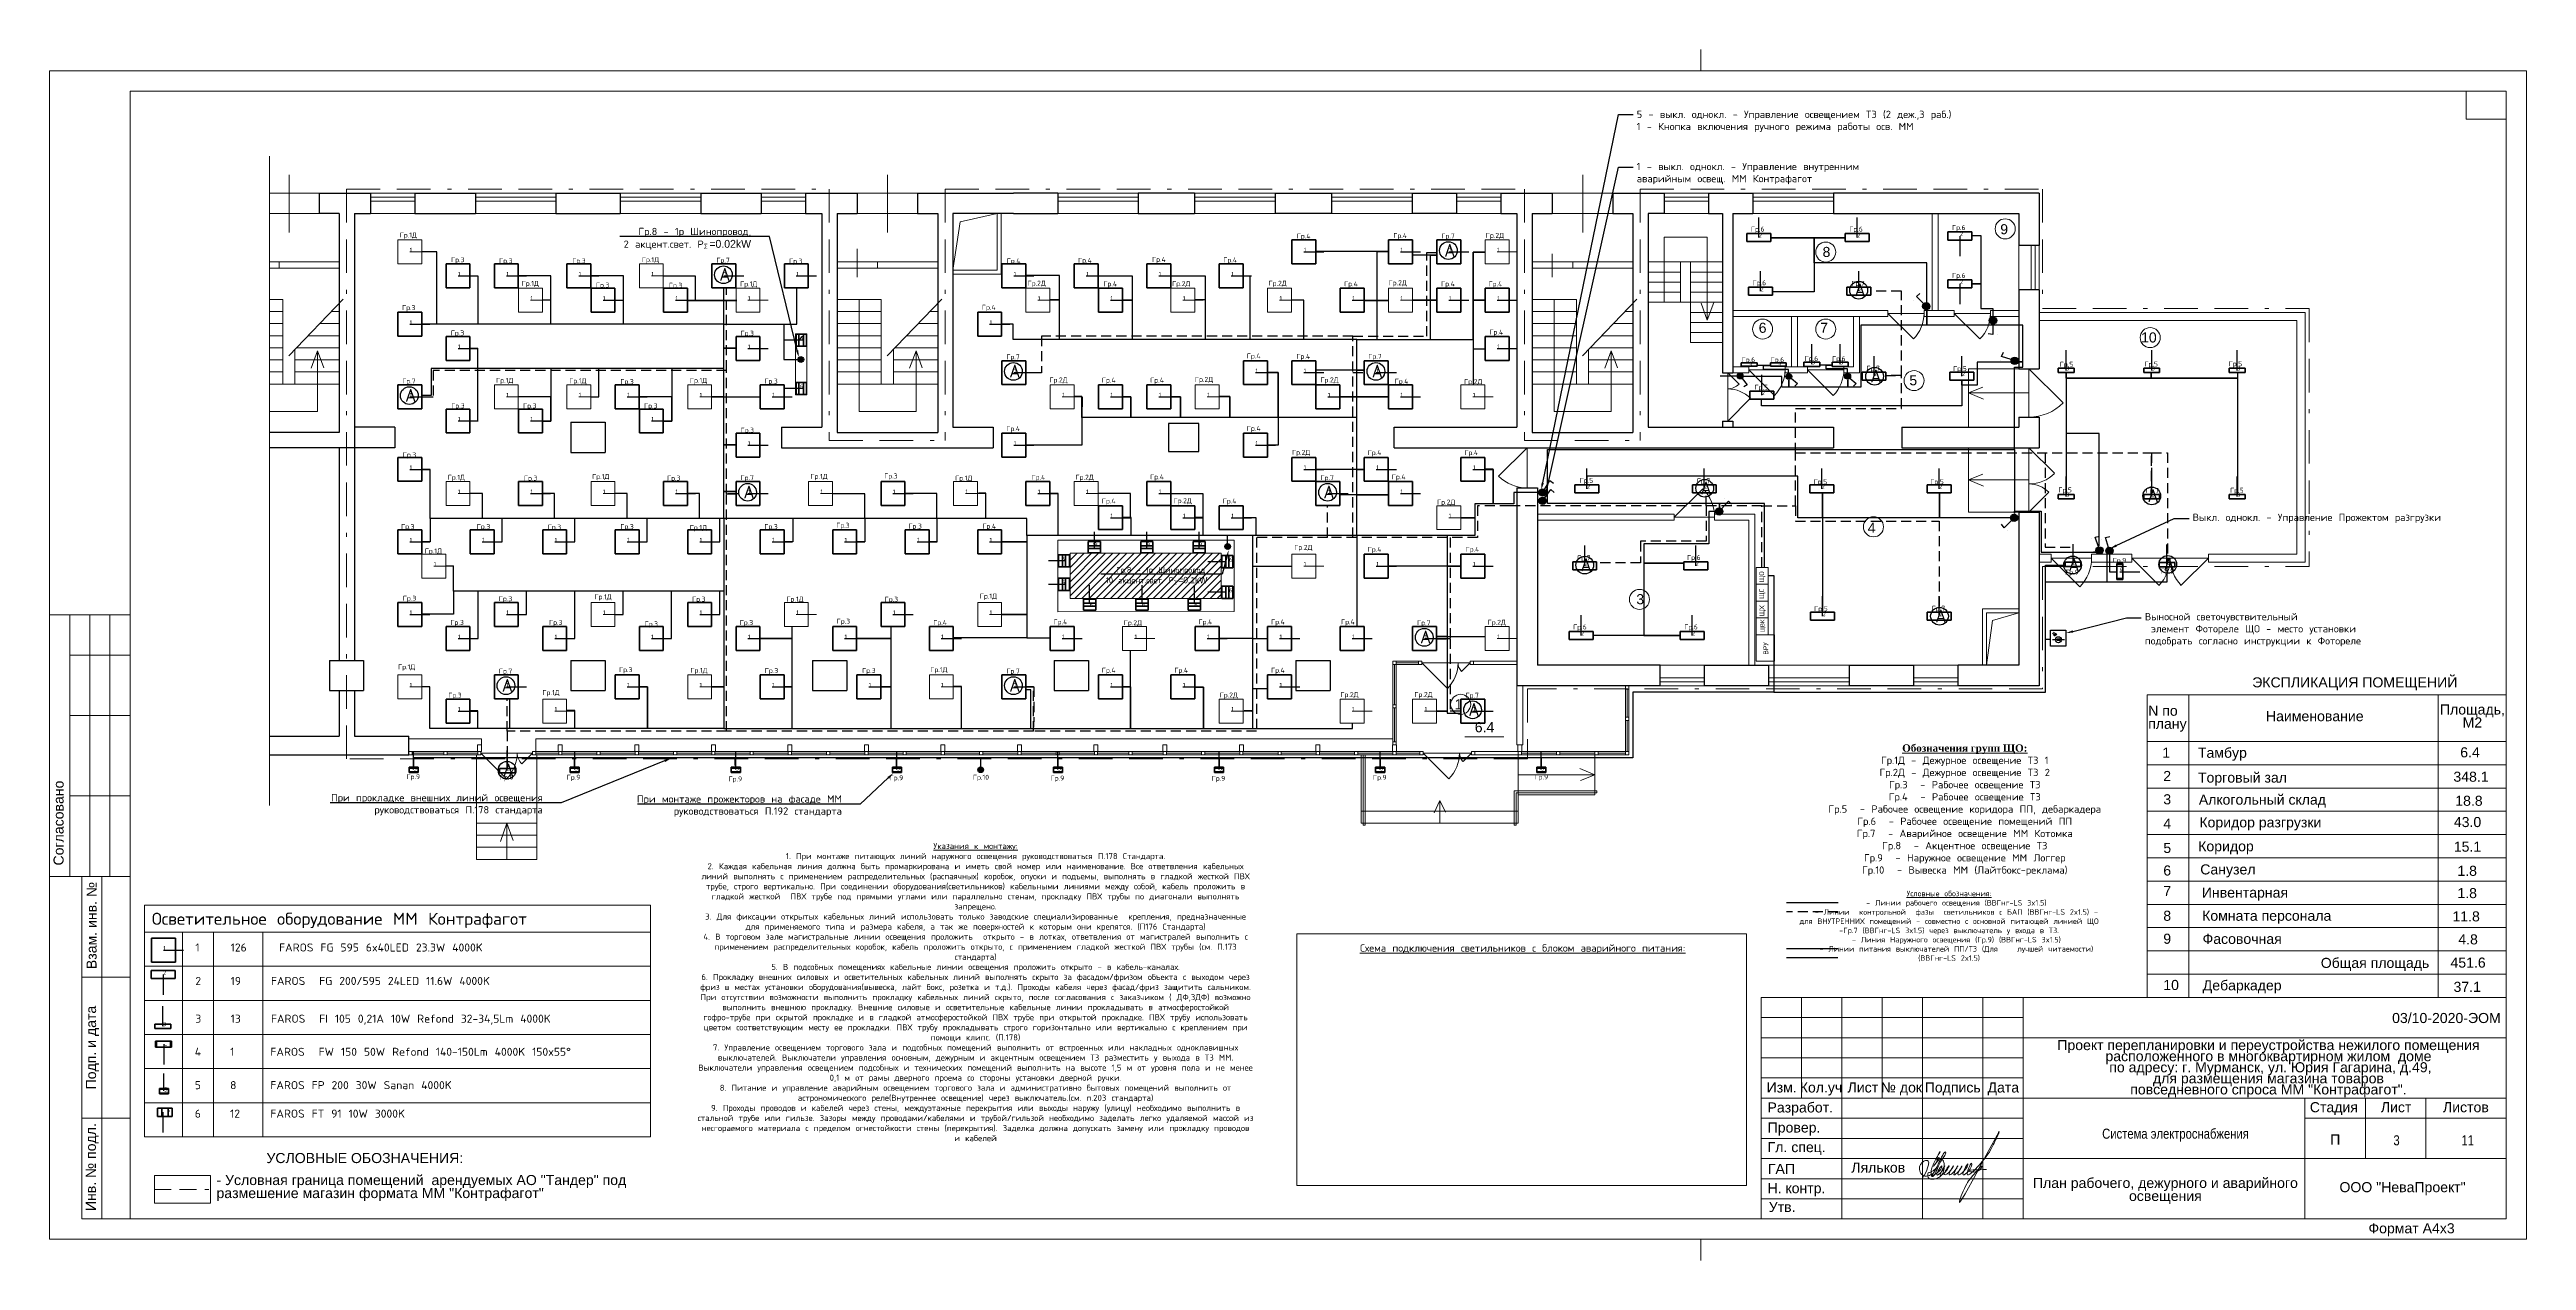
# Model space of a CAD drawing. Header units: metres. Extents: x -472 to 201, y -446 to -235.
# Drawn here: x -472.3 to -410.8, y -342.3 to -312.2 of the extents above; entities that cross this region are included whole.
import ezdxf
from ezdxf import colors
from ezdxf.entities.mleader import LeaderData, LeaderLine
from ezdxf.enums import TextEntityAlignment as Align
from ezdxf.math import Vec2, Vec3

# ---------------------------------------------------------------- set-up
doc = ezdxf.new("R2010")
doc.units = ezdxf.units.M
doc.header["$MEASUREMENT"] = 0
for name, pattern in [('( Border )', [1.751, 0.5, -0.25, 0.5, -0.25, 0.001, -0.25]), ('( Hidden )', [0.375, 0.25, -0.125]), ('DGN Style 3', [1.722798, 1.23057, -0.492228])]:
    doc.linetypes.add(name, pattern=pattern)
for name, color, linetype, lineweight in [('_ЛинииОСВ', 174, 'Continuous', 30), ('_Электрика', 7, 'Continuous', 15), ('Level 50', 7, 'Continuous', 0), ('Level 63', 7, 'Continuous', 0)]:
    doc.layers.add(name, color=color, linetype=linetype, lineweight=lineweight)
for name, color, linetype in [('DLXDESCR', 7, 'Continuous'), ('DLXLUM', 220, 'Continuous'), ('DLXLUMEX', 220, 'Continuous'), ('Электрика', 7, 'Continuous')]:
    doc.layers.add(name, color=color, linetype=linetype)
doc.styles.get("Standard").update_dxf_attribs({"font": 'txt.shx'})
doc.styles.add('Style-Arial', font='arial.ttf')

# ---------------------------------------------------------------- blocks, each defined once
blk = doc.blocks.new('*U15')
at = {"color": 7, "linetype": 'Continuous', "lineweight": 30}
for p, q in [((-0.425, 0.375), (-0.425, -0.375)), ((-0.425, 0.375), (0.425, 0.375)), ((0.425, 0.375), (0.425, -0.375)), ((-0.425, -0.375), (0.425, -0.375))]:
    blk.add_line(p, q, dxfattribs=at)
blk = doc.blocks.new('*U18')
for p, q in [((297.5, 297.5), (-297.5, 297.5)), ((-297.5, 297.5), (-297.5, -297.5)), ((-297.5, 297.5), (-297.5, -297.5)), ((-297.5, -297.5), (-297.5, 297.5)), ((-297.5, 297.5), (-297.5, 297.5)), ((297.5, 297.5), (-297.5, 297.5)), ((-297.5, 297.5), (-297.5, 297.5)), ((-297.5, 297.5), (297.5, 297.5)), ((-297.5, -297.5), (-297.5, 297.5)), ((-297.5, 297.5), (297.5, 297.5)), ((297.5, -297.5), (297.5, 297.5)), ((297.5, 297.5), (297.5, 297.5)), ((297.5, -297.5), (297.5, 297.5)), ((297.5, 297.5), (297.5, 297.5)), ((297.5, 297.5), (297.5, -297.5)), ((297.5, 297.5), (297.5, -297.5)), ((-297.5, -297.5), (297.5, -297.5)), ((-297.5, -297.5), (-297.5, -297.5)), ((-297.5, -297.5), (297.5, -297.5)), ((297.5, -297.5), (-297.5, -297.5)), ((-297.5, -297.5), (-297.5, -297.5)), ((297.5, -297.5), (-297.5, -297.5)), ((297.5, -297.5), (297.5, -297.5)), ((297.5, -297.5), (297.5, -297.5))]:
    blk.add_line(p, q)
at = {"color": 1}
blk.add_line((0, 0), (500, 0), dxfattribs=at)
at = {"layer": 'DLXLUMEX', "color": 7}
blk.add_text('1', height=100, dxfattribs=at).set_placement((0, 0))
blk = doc.blocks.new('*U80')
for p, q in [((297.5, 297.5), (-297.5, 297.5)), ((-297.5, 297.5), (-297.5, -297.5)), ((-297.5, 297.5), (-297.5, -297.5)), ((-297.5, -297.5), (-297.5, 297.5)), ((-297.5, 297.5), (-297.5, 297.5)), ((297.5, 297.5), (-297.5, 297.5)), ((-297.5, 297.5), (-297.5, 297.5)), ((-297.5, 297.5), (297.5, 297.5)), ((-297.5, -297.5), (-297.5, 297.5)), ((-297.5, 297.5), (297.5, 297.5)), ((297.5, -297.5), (297.5, 297.5)), ((297.5, 297.5), (297.5, 297.5)), ((297.5, -297.5), (297.5, 297.5)), ((297.5, 297.5), (297.5, 297.5)), ((297.5, 297.5), (297.5, -297.5)), ((297.5, 297.5), (297.5, -297.5)), ((-297.5, -297.5), (297.5, -297.5)), ((-297.5, -297.5), (-297.5, -297.5)), ((-297.5, -297.5), (297.5, -297.5)), ((297.5, -297.5), (-297.5, -297.5)), ((-297.5, -297.5), (-297.5, -297.5)), ((297.5, -297.5), (-297.5, -297.5)), ((297.5, -297.5), (297.5, -297.5)), ((297.5, -297.5), (297.5, -297.5))]:
    blk.add_line(p, q)
at = {"color": 1}
blk.add_line((0, 0), (500, 0), dxfattribs=at)
at = {"layer": 'DLXLUMEX', "color": 7}
blk.add_text('1', height=100, dxfattribs=at).set_placement((0, 0))
blk = doc.blocks.new('*U132')
for p, q in [((297.5, 297.5), (-297.5, 297.5)), ((-297.5, 297.5), (-297.5, -297.5)), ((-297.5, 297.5), (-297.5, -297.5)), ((-297.5, -297.5), (-297.5, 297.5)), ((-297.5, 297.5), (-297.5, 297.5)), ((297.5, 297.5), (-297.5, 297.5)), ((-297.5, 297.5), (-297.5, 297.5)), ((-297.5, 297.5), (297.5, 297.5)), ((-297.5, -297.5), (-297.5, 297.5)), ((-297.5, 297.5), (297.5, 297.5)), ((297.5, -297.5), (297.5, 297.5)), ((297.5, 297.5), (297.5, 297.5)), ((297.5, -297.5), (297.5, 297.5)), ((297.5, 297.5), (297.5, 297.5)), ((297.5, 297.5), (297.5, -297.5)), ((297.5, 297.5), (297.5, -297.5)), ((-297.5, -297.5), (297.5, -297.5)), ((-297.5, -297.5), (-297.5, -297.5)), ((297.5, -297.5), (-297.5, -297.5)), ((-297.5, -297.5), (-297.5, -297.5)), ((-297.5, -297.5), (297.5, -297.5)), ((297.5, -297.5), (-297.5, -297.5)), ((297.5, -297.5), (297.5, -297.5)), ((297.5, -297.5), (297.5, -297.5))]:
    blk.add_line(p, q)
at = {"color": 1}
blk.add_line((0, 0), (500, 0), dxfattribs=at)
at = {"layer": 'DLXLUMEX', "color": 7}
blk.add_text('1', height=100, dxfattribs=at).set_placement((0, 0))
blk = doc.blocks.new('*U143')
for p, q in [((297.5, 297.5), (-297.5, 297.5)), ((-297.5, 297.5), (-297.5, -297.5)), ((-297.5, 297.5), (-297.5, -297.5)), ((-297.5, -297.5), (-297.5, 297.5)), ((-297.5, 297.5), (-297.5, 297.5)), ((297.5, 297.5), (-297.5, 297.5)), ((-297.5, 297.5), (-297.5, 297.5)), ((-297.5, 297.5), (297.5, 297.5)), ((-297.5, -297.5), (-297.5, 297.5)), ((-297.5, 297.5), (297.5, 297.5)), ((297.5, -297.5), (297.5, 297.5)), ((297.5, 297.5), (297.5, 297.5)), ((297.5, -297.5), (297.5, 297.5)), ((297.5, 297.5), (297.5, 297.5)), ((297.5, 297.5), (297.5, -297.5)), ((297.5, 297.5), (297.5, -297.5)), ((-297.5, -297.5), (297.5, -297.5)), ((-297.5, -297.5), (-297.5, -297.5)), ((-297.5, -297.5), (297.5, -297.5)), ((297.5, -297.5), (-297.5, -297.5)), ((-297.5, -297.5), (-297.5, -297.5)), ((297.5, -297.5), (-297.5, -297.5)), ((297.5, -297.5), (297.5, -297.5)), ((297.5, -297.5), (297.5, -297.5))]:
    blk.add_line(p, q)
at = {"color": 1}
blk.add_line((0, 0), (500, 0), dxfattribs=at)
at = {"layer": 'DLXLUMEX', "color": 7}
blk.add_text('1', height=100, dxfattribs=at).set_placement((0, 0))
blk = doc.blocks.new('*U154')
for p, q in [((297.5, 297.5), (-297.5, 297.5)), ((-297.5, 297.5), (-297.5, -297.5)), ((-297.5, 297.5), (-297.5, -297.5)), ((-297.5, -297.5), (-297.5, 297.5)), ((-297.5, 297.5), (-297.5, 297.5)), ((297.5, 297.5), (-297.5, 297.5)), ((-297.5, 297.5), (-297.5, 297.5)), ((-297.5, 297.5), (297.5, 297.5)), ((-297.5, -297.5), (-297.5, 297.5)), ((-297.5, 297.5), (297.5, 297.5)), ((297.5, -297.5), (297.5, 297.5)), ((297.5, 297.5), (297.5, 297.5)), ((297.5, -297.5), (297.5, 297.5)), ((297.5, 297.5), (297.5, 297.5)), ((297.5, 297.5), (297.5, -297.5)), ((297.5, 297.5), (297.5, -297.5)), ((-297.5, -297.5), (297.5, -297.5)), ((-297.5, -297.5), (-297.5, -297.5)), ((297.5, -297.5), (-297.5, -297.5)), ((-297.5, -297.5), (-297.5, -297.5)), ((-297.5, -297.5), (297.5, -297.5)), ((297.5, -297.5), (-297.5, -297.5)), ((297.5, -297.5), (297.5, -297.5)), ((297.5, -297.5), (297.5, -297.5))]:
    blk.add_line(p, q)
at = {"color": 1}
blk.add_line((0, 0), (500, 0), dxfattribs=at)
at = {"layer": 'DLXLUMEX', "color": 7}
blk.add_text('1', height=100, dxfattribs=at).set_placement((0, 0))
blk = doc.blocks.new('*U165')
for p, q in [((297.5, 297.5), (-297.5, 297.5)), ((-297.5, 297.5), (-297.5, -297.5)), ((-297.5, 297.5), (-297.5, -297.5)), ((-297.5, -297.5), (-297.5, 297.5)), ((-297.5, 297.5), (-297.5, 297.5)), ((297.5, 297.5), (-297.5, 297.5)), ((-297.5, 297.5), (-297.5, 297.5)), ((-297.5, 297.5), (297.5, 297.5)), ((-297.5, 297.5), (297.5, 297.5)), ((-297.5, -297.5), (-297.5, 297.5)), ((297.5, -297.5), (297.5, 297.5)), ((297.5, 297.5), (297.5, 297.5)), ((297.5, 297.5), (297.5, 297.5)), ((297.5, 297.5), (297.5, -297.5)), ((297.5, -297.5), (297.5, 297.5)), ((297.5, 297.5), (297.5, -297.5)), ((-297.5, -297.5), (297.5, -297.5)), ((-297.5, -297.5), (-297.5, -297.5)), ((-297.5, -297.5), (297.5, -297.5)), ((297.5, -297.5), (-297.5, -297.5)), ((-297.5, -297.5), (-297.5, -297.5)), ((297.5, -297.5), (-297.5, -297.5)), ((297.5, -297.5), (297.5, -297.5)), ((297.5, -297.5), (297.5, -297.5))]:
    blk.add_line(p, q)
at = {"color": 1}
blk.add_line((0, 0), (500, 0), dxfattribs=at)
at = {"layer": 'DLXLUMEX', "color": 7}
blk.add_text('1', height=100, dxfattribs=at).set_placement((0, 0))
blk = doc.blocks.new('*U176')
for p, q in [((297.5, 297.5), (-297.5, 297.5)), ((-297.5, 297.5), (-297.5, -297.5)), ((-297.5, 297.5), (-297.5, -297.5)), ((-297.5, -297.5), (-297.5, 297.5)), ((-297.5, 297.5), (-297.5, 297.5)), ((297.5, 297.5), (-297.5, 297.5)), ((-297.5, 297.5), (-297.5, 297.5)), ((-297.5, 297.5), (297.5, 297.5)), ((-297.5, -297.5), (-297.5, 297.5)), ((-297.5, 297.5), (297.5, 297.5)), ((297.5, -297.5), (297.5, 297.5)), ((297.5, 297.5), (297.5, 297.5)), ((297.5, -297.5), (297.5, 297.5)), ((297.5, 297.5), (297.5, 297.5)), ((297.5, 297.5), (297.5, -297.5)), ((297.5, 297.5), (297.5, -297.5)), ((-297.5, -297.5), (297.5, -297.5)), ((-297.5, -297.5), (-297.5, -297.5)), ((297.5, -297.5), (-297.5, -297.5)), ((-297.5, -297.5), (-297.5, -297.5)), ((-297.5, -297.5), (297.5, -297.5)), ((297.5, -297.5), (-297.5, -297.5)), ((297.5, -297.5), (297.5, -297.5)), ((297.5, -297.5), (297.5, -297.5))]:
    blk.add_line(p, q)
at = {"color": 1}
blk.add_line((0, 0), (500, 0), dxfattribs=at)
at = {"layer": 'DLXLUMEX', "color": 7}
blk.add_text('1', height=100, dxfattribs=at).set_placement((0, 0))
blk = doc.blocks.new('*U187')
for p, q in [((297.5, 297.5), (-297.5, 297.5)), ((-297.5, 297.5), (-297.5, -297.5)), ((-297.5, 297.5), (-297.5, -297.5)), ((-297.5, -297.5), (-297.5, 297.5)), ((-297.5, 297.5), (-297.5, 297.5)), ((297.5, 297.5), (-297.5, 297.5)), ((-297.5, 297.5), (-297.5, 297.5)), ((-297.5, 297.5), (297.5, 297.5)), ((-297.5, -297.5), (-297.5, 297.5)), ((-297.5, 297.5), (297.5, 297.5)), ((297.5, -297.5), (297.5, 297.5)), ((297.5, 297.5), (297.5, 297.5)), ((297.5, -297.5), (297.5, 297.5)), ((297.5, 297.5), (297.5, 297.5)), ((297.5, 297.5), (297.5, -297.5)), ((297.5, 297.5), (297.5, -297.5)), ((-297.5, -297.5), (297.5, -297.5)), ((-297.5, -297.5), (-297.5, -297.5)), ((-297.5, -297.5), (297.5, -297.5)), ((297.5, -297.5), (-297.5, -297.5)), ((-297.5, -297.5), (-297.5, -297.5)), ((297.5, -297.5), (-297.5, -297.5)), ((297.5, -297.5), (297.5, -297.5)), ((297.5, -297.5), (297.5, -297.5))]:
    blk.add_line(p, q)
at = {"color": 1}
blk.add_line((0, 0), (500, 0), dxfattribs=at)
at = {"layer": 'DLXLUMEX', "color": 7}
blk.add_text('1', height=100, dxfattribs=at).set_placement((0, 0))
blk = doc.blocks.new('*U198')
for p, q in [((297.5, 297.5), (-297.5, 297.5)), ((-297.5, 297.5), (-297.5, -297.5)), ((-297.5, 297.5), (-297.5, -297.5)), ((-297.5, -297.5), (-297.5, 297.5)), ((-297.5, 297.5), (-297.5, 297.5)), ((297.5, 297.5), (-297.5, 297.5)), ((-297.5, 297.5), (-297.5, 297.5)), ((-297.5, 297.5), (297.5, 297.5)), ((-297.5, -297.5), (-297.5, 297.5)), ((-297.5, 297.5), (297.5, 297.5)), ((297.5, -297.5), (297.5, 297.5)), ((297.5, 297.5), (297.5, 297.5)), ((297.5, -297.5), (297.5, 297.5)), ((297.5, 297.5), (297.5, 297.5)), ((297.5, 297.5), (297.5, -297.5)), ((297.5, 297.5), (297.5, -297.5)), ((-297.5, -297.5), (297.5, -297.5)), ((-297.5, -297.5), (-297.5, -297.5)), ((297.5, -297.5), (-297.5, -297.5)), ((-297.5, -297.5), (-297.5, -297.5)), ((-297.5, -297.5), (297.5, -297.5)), ((297.5, -297.5), (-297.5, -297.5)), ((297.5, -297.5), (297.5, -297.5)), ((297.5, -297.5), (297.5, -297.5))]:
    blk.add_line(p, q)
at = {"color": 1}
blk.add_line((0, 0), (500, 0), dxfattribs=at)
at = {"layer": 'DLXLUMEX', "color": 7}
blk.add_text('1', height=100, dxfattribs=at).set_placement((0, 0))
blk = doc.blocks.new('*U19')
for p, q in [((297.5, 297.5), (-297.5, 297.5)), ((-297.5, 297.5), (-297.5, -297.5)), ((-297.5, 297.5), (-297.5, -297.5)), ((-297.5, -297.5), (-297.5, 297.5)), ((-297.5, 297.5), (-297.5, 297.5)), ((297.5, 297.5), (-297.5, 297.5)), ((-297.5, 297.5), (-297.5, 297.5)), ((-297.5, 297.5), (297.5, 297.5)), ((-297.5, -297.5), (-297.5, 297.5)), ((-297.5, 297.5), (297.5, 297.5)), ((297.5, -297.5), (297.5, 297.5)), ((297.5, 297.5), (297.5, 297.5)), ((297.5, -297.5), (297.5, 297.5)), ((297.5, 297.5), (297.5, 297.5)), ((297.5, 297.5), (297.5, -297.5)), ((297.5, 297.5), (297.5, -297.5)), ((-297.5, -297.5), (297.5, -297.5)), ((-297.5, -297.5), (-297.5, -297.5)), ((-297.5, -297.5), (297.5, -297.5)), ((297.5, -297.5), (-297.5, -297.5)), ((-297.5, -297.5), (-297.5, -297.5)), ((297.5, -297.5), (-297.5, -297.5)), ((297.5, -297.5), (297.5, -297.5)), ((297.5, -297.5), (297.5, -297.5))]:
    blk.add_line(p, q)
at = {"color": 1}
blk.add_line((0, 0), (500, 0), dxfattribs=at)
at = {"layer": 'DLXLUMEX', "color": 7}
blk.add_text('1', height=100, dxfattribs=at).set_placement((0, 0))
blk = doc.blocks.new('*U30')
for p, q in [((297.5, 297.5), (-297.5, 297.5)), ((-297.5, 297.5), (-297.5, -297.5)), ((-297.5, 297.5), (-297.5, -297.5)), ((-297.5, -297.5), (-297.5, 297.5)), ((-297.5, 297.5), (-297.5, 297.5)), ((297.5, 297.5), (-297.5, 297.5)), ((-297.5, 297.5), (-297.5, 297.5)), ((-297.5, 297.5), (297.5, 297.5)), ((-297.5, -297.5), (-297.5, 297.5)), ((-297.5, 297.5), (297.5, 297.5)), ((297.5, -297.5), (297.5, 297.5)), ((297.5, 297.5), (297.5, 297.5)), ((297.5, -297.5), (297.5, 297.5)), ((297.5, 297.5), (297.5, 297.5)), ((297.5, 297.5), (297.5, -297.5)), ((297.5, 297.5), (297.5, -297.5)), ((-297.5, -297.5), (297.5, -297.5)), ((-297.5, -297.5), (-297.5, -297.5)), ((-297.5, -297.5), (297.5, -297.5)), ((297.5, -297.5), (-297.5, -297.5)), ((-297.5, -297.5), (-297.5, -297.5)), ((297.5, -297.5), (-297.5, -297.5)), ((297.5, -297.5), (297.5, -297.5)), ((297.5, -297.5), (297.5, -297.5))]:
    blk.add_line(p, q)
at = {"color": 1}
blk.add_line((0, 0), (500, 0), dxfattribs=at)
at = {"layer": 'DLXLUMEX', "color": 7}
blk.add_text('1', height=100, dxfattribs=at).set_placement((0, 0))
blk = doc.blocks.new('*U41')
for p, q in [((297.5, 297.5), (-297.5, 297.5)), ((-297.5, 297.5), (-297.5, -297.5)), ((-297.5, 297.5), (-297.5, -297.5)), ((-297.5, -297.5), (-297.5, 297.5)), ((-297.5, 297.5), (-297.5, 297.5)), ((297.5, 297.5), (-297.5, 297.5)), ((-297.5, 297.5), (-297.5, 297.5)), ((-297.5, 297.5), (297.5, 297.5)), ((-297.5, -297.5), (-297.5, 297.5)), ((-297.5, 297.5), (297.5, 297.5)), ((297.5, -297.5), (297.5, 297.5)), ((297.5, 297.5), (297.5, 297.5)), ((297.5, -297.5), (297.5, 297.5)), ((297.5, 297.5), (297.5, 297.5)), ((297.5, 297.5), (297.5, -297.5)), ((297.5, 297.5), (297.5, -297.5)), ((-297.5, -297.5), (297.5, -297.5)), ((-297.5, -297.5), (-297.5, -297.5)), ((-297.5, -297.5), (297.5, -297.5)), ((297.5, -297.5), (-297.5, -297.5)), ((-297.5, -297.5), (-297.5, -297.5)), ((297.5, -297.5), (-297.5, -297.5)), ((297.5, -297.5), (297.5, -297.5)), ((297.5, -297.5), (297.5, -297.5))]:
    blk.add_line(p, q)
at = {"color": 1}
blk.add_line((0, 0), (500, 0), dxfattribs=at)
at = {"layer": 'DLXLUMEX', "color": 7}
blk.add_text('1', height=100, dxfattribs=at).set_placement((0, 0))
blk = doc.blocks.new('*U52')
for p, q in [((297.5, 297.5), (-297.5, 297.5)), ((-297.5, 297.5), (-297.5, -297.5)), ((-297.5, 297.5), (-297.5, -297.5)), ((-297.5, -297.5), (-297.5, 297.5)), ((-297.5, 297.5), (-297.5, 297.5)), ((297.5, 297.5), (-297.5, 297.5)), ((-297.5, 297.5), (-297.5, 297.5)), ((-297.5, 297.5), (297.5, 297.5)), ((-297.5, -297.5), (-297.5, 297.5)), ((-297.5, 297.5), (297.5, 297.5)), ((297.5, -297.5), (297.5, 297.5)), ((297.5, 297.5), (297.5, 297.5)), ((297.5, -297.5), (297.5, 297.5)), ((297.5, 297.5), (297.5, 297.5)), ((297.5, 297.5), (297.5, -297.5)), ((297.5, 297.5), (297.5, -297.5)), ((-297.5, -297.5), (297.5, -297.5)), ((-297.5, -297.5), (-297.5, -297.5)), ((297.5, -297.5), (-297.5, -297.5)), ((-297.5, -297.5), (-297.5, -297.5)), ((-297.5, -297.5), (297.5, -297.5)), ((297.5, -297.5), (-297.5, -297.5)), ((297.5, -297.5), (297.5, -297.5)), ((297.5, -297.5), (297.5, -297.5))]:
    blk.add_line(p, q)
at = {"color": 1}
blk.add_line((0, 0), (500, 0), dxfattribs=at)
at = {"layer": 'DLXLUMEX', "color": 7}
blk.add_text('1', height=100, dxfattribs=at).set_placement((0, 0))
blk = doc.blocks.new('*U62')
for p, q in [((297.5, 297.5), (-297.5, 297.5)), ((-297.5, 297.5), (-297.5, -297.5)), ((-297.5, 297.5), (-297.5, -297.5)), ((-297.5, -297.5), (-297.5, 297.5)), ((-297.5, 297.5), (-297.5, 297.5)), ((297.5, 297.5), (-297.5, 297.5)), ((-297.5, 297.5), (-297.5, 297.5)), ((-297.5, 297.5), (297.5, 297.5)), ((-297.5, 297.5), (297.5, 297.5)), ((-297.5, -297.5), (-297.5, 297.5)), ((297.5, -297.5), (297.5, 297.5)), ((297.5, 297.5), (297.5, 297.5)), ((297.5, 297.5), (297.5, 297.5)), ((297.5, 297.5), (297.5, -297.5)), ((297.5, -297.5), (297.5, 297.5)), ((297.5, 297.5), (297.5, -297.5)), ((-297.5, -297.5), (297.5, -297.5)), ((-297.5, -297.5), (-297.5, -297.5)), ((-297.5, -297.5), (297.5, -297.5)), ((297.5, -297.5), (-297.5, -297.5)), ((-297.5, -297.5), (-297.5, -297.5)), ((297.5, -297.5), (-297.5, -297.5)), ((297.5, -297.5), (297.5, -297.5)), ((297.5, -297.5), (297.5, -297.5))]:
    blk.add_line(p, q)
at = {"color": 1}
blk.add_line((0, 0), (500, 0), dxfattribs=at)
at = {"layer": 'DLXLUMEX', "color": 7}
blk.add_text('1', height=100, dxfattribs=at).set_placement((0, 0))
blk = doc.blocks.new('*U63')
for p, q in [((297.5, 297.5), (-297.5, 297.5)), ((-297.5, 297.5), (-297.5, -297.5)), ((-297.5, 297.5), (-297.5, -297.5)), ((-297.5, -297.5), (-297.5, 297.5)), ((-297.5, 297.5), (-297.5, 297.5)), ((297.5, 297.5), (-297.5, 297.5)), ((-297.5, 297.5), (-297.5, 297.5)), ((-297.5, 297.5), (297.5, 297.5)), ((-297.5, -297.5), (-297.5, 297.5)), ((-297.5, 297.5), (297.5, 297.5)), ((297.5, -297.5), (297.5, 297.5)), ((297.5, 297.5), (297.5, 297.5)), ((297.5, -297.5), (297.5, 297.5)), ((297.5, 297.5), (297.5, 297.5)), ((297.5, 297.5), (297.5, -297.5)), ((297.5, 297.5), (297.5, -297.5)), ((-297.5, -297.5), (297.5, -297.5)), ((-297.5, -297.5), (-297.5, -297.5)), ((-297.5, -297.5), (297.5, -297.5)), ((297.5, -297.5), (-297.5, -297.5)), ((-297.5, -297.5), (-297.5, -297.5)), ((297.5, -297.5), (-297.5, -297.5)), ((297.5, -297.5), (297.5, -297.5)), ((297.5, -297.5), (297.5, -297.5))]:
    blk.add_line(p, q)
at = {"color": 1}
blk.add_line((0, 0), (500, 0), dxfattribs=at)
at = {"layer": 'DLXLUMEX', "color": 7}
blk.add_text('1', height=100, dxfattribs=at).set_placement((0, 0))
blk = doc.blocks.new('*U64')
for p, q in [((297.5, 297.5), (-297.5, 297.5)), ((-297.5, 297.5), (-297.5, -297.5)), ((-297.5, 297.5), (-297.5, -297.5)), ((-297.5, -297.5), (-297.5, 297.5)), ((-297.5, 297.5), (-297.5, 297.5)), ((-297.5, 297.5), (-297.5, 297.5)), ((-297.5, 297.5), (297.5, 297.5)), ((297.5, 297.5), (-297.5, 297.5)), ((-297.5, -297.5), (-297.5, 297.5)), ((-297.5, 297.5), (297.5, 297.5)), ((297.5, -297.5), (297.5, 297.5)), ((297.5, 297.5), (297.5, 297.5)), ((297.5, -297.5), (297.5, 297.5)), ((297.5, 297.5), (297.5, 297.5)), ((297.5, 297.5), (297.5, -297.5)), ((297.5, 297.5), (297.5, -297.5)), ((-297.5, -297.5), (297.5, -297.5)), ((-297.5, -297.5), (-297.5, -297.5)), ((-297.5, -297.5), (297.5, -297.5)), ((297.5, -297.5), (-297.5, -297.5)), ((-297.5, -297.5), (-297.5, -297.5)), ((297.5, -297.5), (-297.5, -297.5)), ((297.5, -297.5), (297.5, -297.5)), ((297.5, -297.5), (297.5, -297.5))]:
    blk.add_line(p, q)
at = {"color": 1}
blk.add_line((0, 0), (500, 0), dxfattribs=at)
at = {"layer": 'DLXLUMEX', "color": 7}
blk.add_text('1', height=100, dxfattribs=at).set_placement((0, 0))
blk = doc.blocks.new('*U65')
for p, q in [((297.5, 297.5), (-297.5, 297.5)), ((-297.5, 297.5), (-297.5, -297.5)), ((-297.5, 297.5), (-297.5, -297.5)), ((-297.5, -297.5), (-297.5, 297.5)), ((-297.5, 297.5), (-297.5, 297.5)), ((297.5, 297.5), (-297.5, 297.5)), ((-297.5, 297.5), (-297.5, 297.5)), ((-297.5, 297.5), (297.5, 297.5)), ((-297.5, -297.5), (-297.5, 297.5)), ((-297.5, 297.5), (297.5, 297.5)), ((297.5, -297.5), (297.5, 297.5)), ((297.5, 297.5), (297.5, 297.5)), ((297.5, -297.5), (297.5, 297.5)), ((297.5, 297.5), (297.5, 297.5)), ((297.5, 297.5), (297.5, -297.5)), ((297.5, 297.5), (297.5, -297.5)), ((-297.5, -297.5), (297.5, -297.5)), ((-297.5, -297.5), (-297.5, -297.5)), ((-297.5, -297.5), (297.5, -297.5)), ((297.5, -297.5), (-297.5, -297.5)), ((-297.5, -297.5), (-297.5, -297.5)), ((297.5, -297.5), (-297.5, -297.5)), ((297.5, -297.5), (297.5, -297.5)), ((297.5, -297.5), (297.5, -297.5))]:
    blk.add_line(p, q)
at = {"color": 1}
blk.add_line((0, 0), (500, 0), dxfattribs=at)
at = {"layer": 'DLXLUMEX', "color": 7}
blk.add_text('1', height=100, dxfattribs=at).set_placement((0, 0))
blk = doc.blocks.new('*U66')
for p, q in [((297.5, 297.5), (-297.5, 297.5)), ((-297.5, 297.5), (-297.5, -297.5)), ((-297.5, 297.5), (-297.5, -297.5)), ((-297.5, -297.5), (-297.5, 297.5)), ((-297.5, 297.5), (-297.5, 297.5)), ((297.5, 297.5), (-297.5, 297.5)), ((-297.5, 297.5), (-297.5, 297.5)), ((-297.5, 297.5), (297.5, 297.5)), ((-297.5, -297.5), (-297.5, 297.5)), ((-297.5, 297.5), (297.5, 297.5)), ((297.5, -297.5), (297.5, 297.5)), ((297.5, 297.5), (297.5, 297.5)), ((297.5, -297.5), (297.5, 297.5)), ((297.5, 297.5), (297.5, 297.5)), ((297.5, 297.5), (297.5, -297.5)), ((297.5, 297.5), (297.5, -297.5)), ((-297.5, -297.5), (297.5, -297.5)), ((-297.5, -297.5), (-297.5, -297.5)), ((297.5, -297.5), (-297.5, -297.5)), ((-297.5, -297.5), (-297.5, -297.5)), ((-297.5, -297.5), (297.5, -297.5)), ((297.5, -297.5), (-297.5, -297.5)), ((297.5, -297.5), (297.5, -297.5)), ((297.5, -297.5), (297.5, -297.5))]:
    blk.add_line(p, q)
at = {"color": 1}
blk.add_line((0, 0), (500, 0), dxfattribs=at)
at = {"layer": 'DLXLUMEX', "color": 7}
blk.add_text('1', height=100, dxfattribs=at).set_placement((0, 0))
blk = doc.blocks.new('*U69')
for p, q in [((297.5, 297.5), (-297.5, 297.5)), ((-297.5, 297.5), (-297.5, -297.5)), ((-297.5, 297.5), (-297.5, -297.5)), ((-297.5, -297.5), (-297.5, 297.5)), ((-297.5, 297.5), (-297.5, 297.5)), ((297.5, 297.5), (-297.5, 297.5)), ((-297.5, 297.5), (-297.5, 297.5)), ((-297.5, 297.5), (297.5, 297.5)), ((-297.5, -297.5), (-297.5, 297.5)), ((-297.5, 297.5), (297.5, 297.5)), ((297.5, -297.5), (297.5, 297.5)), ((297.5, 297.5), (297.5, 297.5)), ((297.5, -297.5), (297.5, 297.5)), ((297.5, 297.5), (297.5, 297.5)), ((297.5, 297.5), (297.5, -297.5)), ((297.5, 297.5), (297.5, -297.5)), ((-297.5, -297.5), (297.5, -297.5)), ((-297.5, -297.5), (-297.5, -297.5)), ((-297.5, -297.5), (297.5, -297.5)), ((297.5, -297.5), (-297.5, -297.5)), ((-297.5, -297.5), (-297.5, -297.5)), ((297.5, -297.5), (-297.5, -297.5)), ((297.5, -297.5), (297.5, -297.5)), ((297.5, -297.5), (297.5, -297.5))]:
    blk.add_line(p, q)
at = {"color": 1}
blk.add_line((0, 0), (500, 0), dxfattribs=at)
at = {"layer": 'DLXLUMEX', "color": 7}
blk.add_text('1', height=100, dxfattribs=at).set_placement((0, 0))
blk = doc.blocks.new('*U81')
for p, q in [((297.5, 297.5), (-297.5, 297.5)), ((-297.5, 297.5), (-297.5, -297.5)), ((-297.5, 297.5), (-297.5, -297.5)), ((-297.5, -297.5), (-297.5, 297.5)), ((-297.5, 297.5), (-297.5, 297.5)), ((297.5, 297.5), (-297.5, 297.5)), ((-297.5, 297.5), (-297.5, 297.5)), ((-297.5, 297.5), (297.5, 297.5)), ((-297.5, -297.5), (-297.5, 297.5)), ((-297.5, 297.5), (297.5, 297.5)), ((297.5, -297.5), (297.5, 297.5)), ((297.5, 297.5), (297.5, 297.5)), ((297.5, -297.5), (297.5, 297.5)), ((297.5, 297.5), (297.5, 297.5)), ((297.5, 297.5), (297.5, -297.5)), ((297.5, 297.5), (297.5, -297.5)), ((-297.5, -297.5), (297.5, -297.5)), ((-297.5, -297.5), (-297.5, -297.5)), ((-297.5, -297.5), (297.5, -297.5)), ((297.5, -297.5), (-297.5, -297.5)), ((-297.5, -297.5), (-297.5, -297.5)), ((297.5, -297.5), (-297.5, -297.5)), ((297.5, -297.5), (297.5, -297.5)), ((297.5, -297.5), (297.5, -297.5))]:
    blk.add_line(p, q)
at = {"color": 1}
blk.add_line((0, 0), (500, 0), dxfattribs=at)
at = {"layer": 'DLXLUMEX', "color": 7}
blk.add_text('1', height=100, dxfattribs=at).set_placement((0, 0))
blk = doc.blocks.new('*U92')
for p, q in [((297.5, 297.5), (-297.5, 297.5)), ((-297.5, 297.5), (-297.5, -297.5)), ((-297.5, 297.5), (-297.5, -297.5)), ((-297.5, -297.5), (-297.5, 297.5)), ((-297.5, 297.5), (-297.5, 297.5)), ((297.5, 297.5), (-297.5, 297.5)), ((-297.5, 297.5), (-297.5, 297.5)), ((-297.5, 297.5), (297.5, 297.5)), ((-297.5, -297.5), (-297.5, 297.5)), ((-297.5, 297.5), (297.5, 297.5)), ((297.5, -297.5), (297.5, 297.5)), ((297.5, 297.5), (297.5, 297.5)), ((297.5, -297.5), (297.5, 297.5)), ((297.5, 297.5), (297.5, 297.5)), ((297.5, 297.5), (297.5, -297.5)), ((297.5, 297.5), (297.5, -297.5)), ((-297.5, -297.5), (297.5, -297.5)), ((-297.5, -297.5), (-297.5, -297.5)), ((-297.5, -297.5), (297.5, -297.5)), ((297.5, -297.5), (-297.5, -297.5)), ((-297.5, -297.5), (-297.5, -297.5)), ((297.5, -297.5), (-297.5, -297.5)), ((297.5, -297.5), (297.5, -297.5)), ((297.5, -297.5), (297.5, -297.5))]:
    blk.add_line(p, q)
at = {"color": 1}
blk.add_line((0, 0), (500, 0), dxfattribs=at)
at = {"layer": 'DLXLUMEX', "color": 7}
blk.add_text('1', height=100, dxfattribs=at).set_placement((0, 0))
blk = doc.blocks.new('*U103')
for p, q in [((297.5, 297.5), (-297.5, 297.5)), ((-297.5, 297.5), (-297.5, -297.5)), ((-297.5, 297.5), (-297.5, -297.5)), ((-297.5, -297.5), (-297.5, 297.5)), ((-297.5, 297.5), (-297.5, 297.5)), ((297.5, 297.5), (-297.5, 297.5)), ((-297.5, 297.5), (-297.5, 297.5)), ((-297.5, 297.5), (297.5, 297.5)), ((-297.5, -297.5), (-297.5, 297.5)), ((-297.5, 297.5), (297.5, 297.5)), ((297.5, -297.5), (297.5, 297.5)), ((297.5, 297.5), (297.5, 297.5)), ((297.5, -297.5), (297.5, 297.5)), ((297.5, 297.5), (297.5, 297.5)), ((297.5, 297.5), (297.5, -297.5)), ((297.5, 297.5), (297.5, -297.5)), ((-297.5, -297.5), (297.5, -297.5)), ((-297.5, -297.5), (-297.5, -297.5)), ((-297.5, -297.5), (297.5, -297.5)), ((297.5, -297.5), (-297.5, -297.5)), ((-297.5, -297.5), (-297.5, -297.5)), ((297.5, -297.5), (-297.5, -297.5)), ((297.5, -297.5), (297.5, -297.5)), ((297.5, -297.5), (297.5, -297.5))]:
    blk.add_line(p, q)
at = {"color": 1}
blk.add_line((0, 0), (500, 0), dxfattribs=at)
at = {"layer": 'DLXLUMEX', "color": 7}
blk.add_text('1', height=100, dxfattribs=at).set_placement((0, 0))
blk = doc.blocks.new('*U107')
for p, q in [((297.5, 297.5), (-297.5, 297.5)), ((-297.5, 297.5), (-297.5, -297.5)), ((-297.5, 297.5), (-297.5, -297.5)), ((-297.5, -297.5), (-297.5, 297.5)), ((-297.5, 297.5), (-297.5, 297.5)), ((297.5, 297.5), (-297.5, 297.5)), ((-297.5, 297.5), (-297.5, 297.5)), ((-297.5, 297.5), (297.5, 297.5)), ((-297.5, -297.5), (-297.5, 297.5)), ((-297.5, 297.5), (297.5, 297.5)), ((297.5, -297.5), (297.5, 297.5)), ((297.5, 297.5), (297.5, 297.5)), ((297.5, -297.5), (297.5, 297.5)), ((297.5, 297.5), (297.5, 297.5)), ((297.5, 297.5), (297.5, -297.5)), ((297.5, 297.5), (297.5, -297.5)), ((-297.5, -297.5), (297.5, -297.5)), ((-297.5, -297.5), (-297.5, -297.5)), ((-297.5, -297.5), (297.5, -297.5)), ((297.5, -297.5), (-297.5, -297.5)), ((-297.5, -297.5), (-297.5, -297.5)), ((297.5, -297.5), (-297.5, -297.5)), ((297.5, -297.5), (297.5, -297.5)), ((297.5, -297.5), (297.5, -297.5))]:
    blk.add_line(p, q)
at = {"color": 1}
blk.add_line((0, 0), (500, 0), dxfattribs=at)
at = {"layer": 'DLXLUMEX', "color": 7}
blk.add_text('1', height=100, dxfattribs=at).set_placement((0, 0))
blk = doc.blocks.new('*U118')
for p, q in [((297.5, 297.5), (-297.5, 297.5)), ((-297.5, 297.5), (-297.5, -297.5)), ((-297.5, 297.5), (-297.5, -297.5)), ((-297.5, -297.5), (-297.5, 297.5)), ((-297.5, 297.5), (-297.5, 297.5)), ((297.5, 297.5), (-297.5, 297.5)), ((-297.5, 297.5), (-297.5, 297.5)), ((-297.5, 297.5), (297.5, 297.5)), ((-297.5, -297.5), (-297.5, 297.5)), ((-297.5, 297.5), (297.5, 297.5)), ((297.5, -297.5), (297.5, 297.5)), ((297.5, 297.5), (297.5, 297.5)), ((297.5, -297.5), (297.5, 297.5)), ((297.5, 297.5), (297.5, 297.5)), ((297.5, 297.5), (297.5, -297.5)), ((297.5, 297.5), (297.5, -297.5)), ((-297.5, -297.5), (297.5, -297.5)), ((-297.5, -297.5), (-297.5, -297.5)), ((-297.5, -297.5), (297.5, -297.5)), ((297.5, -297.5), (-297.5, -297.5)), ((-297.5, -297.5), (-297.5, -297.5)), ((297.5, -297.5), (-297.5, -297.5)), ((297.5, -297.5), (297.5, -297.5)), ((297.5, -297.5), (297.5, -297.5))]:
    blk.add_line(p, q)
at = {"color": 1}
blk.add_line((0, 0), (500, 0), dxfattribs=at)
at = {"layer": 'DLXLUMEX', "color": 7}
blk.add_text('1', height=100, dxfattribs=at).set_placement((0, 0))
blk = doc.blocks.new('*U127')
for p, q in [((297.5, 297.5), (-297.5, 297.5)), ((-297.5, 297.5), (-297.5, -297.5)), ((-297.5, 297.5), (-297.5, -297.5)), ((-297.5, -297.5), (-297.5, 297.5)), ((-297.5, 297.5), (-297.5, 297.5)), ((297.5, 297.5), (-297.5, 297.5)), ((-297.5, 297.5), (-297.5, 297.5)), ((-297.5, 297.5), (297.5, 297.5)), ((-297.5, -297.5), (-297.5, 297.5)), ((-297.5, 297.5), (297.5, 297.5)), ((297.5, -297.5), (297.5, 297.5)), ((297.5, 297.5), (297.5, 297.5)), ((297.5, -297.5), (297.5, 297.5)), ((297.5, 297.5), (297.5, 297.5)), ((297.5, 297.5), (297.5, -297.5)), ((297.5, 297.5), (297.5, -297.5)), ((-297.5, -297.5), (297.5, -297.5)), ((-297.5, -297.5), (-297.5, -297.5)), ((-297.5, -297.5), (297.5, -297.5)), ((297.5, -297.5), (-297.5, -297.5)), ((-297.5, -297.5), (-297.5, -297.5)), ((297.5, -297.5), (-297.5, -297.5)), ((297.5, -297.5), (297.5, -297.5)), ((297.5, -297.5), (297.5, -297.5))]:
    blk.add_line(p, q)
at = {"color": 1}
blk.add_line((0, 0), (500, 0), dxfattribs=at)
at = {"layer": 'DLXLUMEX', "color": 7}
blk.add_text('1', height=100, dxfattribs=at).set_placement((0, 0))
blk = doc.blocks.new('*U128')
for p, q in [((297.5, 297.5), (-297.5, 297.5)), ((-297.5, 297.5), (-297.5, -297.5)), ((-297.5, 297.5), (-297.5, -297.5)), ((-297.5, -297.5), (-297.5, 297.5)), ((-297.5, 297.5), (-297.5, 297.5)), ((297.5, 297.5), (-297.5, 297.5)), ((-297.5, 297.5), (-297.5, 297.5)), ((-297.5, 297.5), (297.5, 297.5)), ((-297.5, -297.5), (-297.5, 297.5)), ((-297.5, 297.5), (297.5, 297.5)), ((297.5, -297.5), (297.5, 297.5)), ((297.5, 297.5), (297.5, 297.5)), ((297.5, -297.5), (297.5, 297.5)), ((297.5, 297.5), (297.5, 297.5)), ((297.5, 297.5), (297.5, -297.5)), ((297.5, 297.5), (297.5, -297.5)), ((-297.5, -297.5), (297.5, -297.5)), ((-297.5, -297.5), (-297.5, -297.5)), ((-297.5, -297.5), (297.5, -297.5)), ((297.5, -297.5), (-297.5, -297.5)), ((-297.5, -297.5), (-297.5, -297.5)), ((297.5, -297.5), (-297.5, -297.5)), ((297.5, -297.5), (297.5, -297.5)), ((297.5, -297.5), (297.5, -297.5))]:
    blk.add_line(p, q)
at = {"color": 1}
blk.add_line((0, 0), (500, 0), dxfattribs=at)
at = {"layer": 'DLXLUMEX', "color": 7}
blk.add_text('1', height=100, dxfattribs=at).set_placement((0, 0))
blk = doc.blocks.new('*U129')
for p, q in [((297.5, 297.5), (-297.5, 297.5)), ((-297.5, 297.5), (-297.5, -297.5)), ((-297.5, 297.5), (-297.5, -297.5)), ((-297.5, -297.5), (-297.5, 297.5)), ((-297.5, 297.5), (-297.5, 297.5)), ((-297.5, 297.5), (-297.5, 297.5)), ((-297.5, 297.5), (297.5, 297.5)), ((297.5, 297.5), (-297.5, 297.5)), ((-297.5, -297.5), (-297.5, 297.5)), ((-297.5, 297.5), (297.5, 297.5)), ((297.5, -297.5), (297.5, 297.5)), ((297.5, 297.5), (297.5, 297.5)), ((297.5, -297.5), (297.5, 297.5)), ((297.5, 297.5), (297.5, 297.5)), ((297.5, 297.5), (297.5, -297.5)), ((297.5, 297.5), (297.5, -297.5)), ((-297.5, -297.5), (297.5, -297.5)), ((-297.5, -297.5), (-297.5, -297.5)), ((-297.5, -297.5), (297.5, -297.5)), ((297.5, -297.5), (-297.5, -297.5)), ((-297.5, -297.5), (-297.5, -297.5)), ((297.5, -297.5), (-297.5, -297.5)), ((297.5, -297.5), (297.5, -297.5)), ((297.5, -297.5), (297.5, -297.5))]:
    blk.add_line(p, q)
at = {"color": 1}
blk.add_line((0, 0), (500, 0), dxfattribs=at)
at = {"layer": 'DLXLUMEX', "color": 7}
blk.add_text('1', height=100, dxfattribs=at).set_placement((0, 0))
blk = doc.blocks.new('*U130')
for p, q in [((297.5, 297.5), (-297.5, 297.5)), ((-297.5, 297.5), (-297.5, -297.5)), ((-297.5, 297.5), (-297.5, -297.5)), ((-297.5, -297.5), (-297.5, 297.5)), ((-297.5, 297.5), (-297.5, 297.5)), ((297.5, 297.5), (-297.5, 297.5)), ((-297.5, 297.5), (-297.5, 297.5)), ((-297.5, 297.5), (297.5, 297.5)), ((-297.5, -297.5), (-297.5, 297.5)), ((-297.5, 297.5), (297.5, 297.5)), ((297.5, -297.5), (297.5, 297.5)), ((297.5, 297.5), (297.5, 297.5)), ((297.5, -297.5), (297.5, 297.5)), ((297.5, 297.5), (297.5, 297.5)), ((297.5, 297.5), (297.5, -297.5)), ((297.5, 297.5), (297.5, -297.5)), ((-297.5, -297.5), (297.5, -297.5)), ((-297.5, -297.5), (-297.5, -297.5)), ((-297.5, -297.5), (297.5, -297.5)), ((297.5, -297.5), (-297.5, -297.5)), ((-297.5, -297.5), (-297.5, -297.5)), ((297.5, -297.5), (-297.5, -297.5)), ((297.5, -297.5), (297.5, -297.5)), ((297.5, -297.5), (297.5, -297.5))]:
    blk.add_line(p, q)
at = {"color": 1}
blk.add_line((0, 0), (500, 0), dxfattribs=at)
at = {"layer": 'DLXLUMEX', "color": 7}
blk.add_text('1', height=100, dxfattribs=at).set_placement((0, 0))
blk = doc.blocks.new('*U131')
for p, q in [((297.5, 297.5), (-297.5, 297.5)), ((-297.5, 297.5), (-297.5, -297.5)), ((-297.5, 297.5), (-297.5, -297.5)), ((-297.5, -297.5), (-297.5, 297.5)), ((-297.5, 297.5), (-297.5, 297.5)), ((297.5, 297.5), (-297.5, 297.5)), ((-297.5, 297.5), (-297.5, 297.5)), ((-297.5, 297.5), (297.5, 297.5)), ((-297.5, -297.5), (-297.5, 297.5)), ((-297.5, 297.5), (297.5, 297.5)), ((297.5, -297.5), (297.5, 297.5)), ((297.5, 297.5), (297.5, 297.5)), ((297.5, -297.5), (297.5, 297.5)), ((297.5, 297.5), (297.5, 297.5)), ((297.5, 297.5), (297.5, -297.5)), ((297.5, 297.5), (297.5, -297.5)), ((-297.5, -297.5), (297.5, -297.5)), ((-297.5, -297.5), (-297.5, -297.5)), ((-297.5, -297.5), (297.5, -297.5)), ((297.5, -297.5), (-297.5, -297.5)), ((-297.5, -297.5), (-297.5, -297.5)), ((297.5, -297.5), (-297.5, -297.5)), ((297.5, -297.5), (297.5, -297.5)), ((297.5, -297.5), (297.5, -297.5))]:
    blk.add_line(p, q)
at = {"color": 1}
blk.add_line((0, 0), (500, 0), dxfattribs=at)
at = {"layer": 'DLXLUMEX', "color": 7}
blk.add_text('1', height=100, dxfattribs=at).set_placement((0, 0))
blk = doc.blocks.new('*U133')
for p, q in [((297.5, 297.5), (-297.5, 297.5)), ((-297.5, 297.5), (-297.5, -297.5)), ((-297.5, 297.5), (-297.5, -297.5)), ((-297.5, -297.5), (-297.5, 297.5)), ((-297.5, 297.5), (-297.5, 297.5)), ((297.5, 297.5), (-297.5, 297.5)), ((-297.5, 297.5), (-297.5, 297.5)), ((-297.5, 297.5), (297.5, 297.5)), ((-297.5, -297.5), (-297.5, 297.5)), ((-297.5, 297.5), (297.5, 297.5)), ((297.5, -297.5), (297.5, 297.5)), ((297.5, 297.5), (297.5, 297.5)), ((297.5, -297.5), (297.5, 297.5)), ((297.5, 297.5), (297.5, 297.5)), ((297.5, 297.5), (297.5, -297.5)), ((297.5, 297.5), (297.5, -297.5)), ((-297.5, -297.5), (297.5, -297.5)), ((-297.5, -297.5), (-297.5, -297.5)), ((-297.5, -297.5), (297.5, -297.5)), ((297.5, -297.5), (-297.5, -297.5)), ((-297.5, -297.5), (-297.5, -297.5)), ((297.5, -297.5), (-297.5, -297.5)), ((297.5, -297.5), (297.5, -297.5)), ((297.5, -297.5), (297.5, -297.5))]:
    blk.add_line(p, q)
at = {"color": 1}
blk.add_line((0, 0), (500, 0), dxfattribs=at)
at = {"layer": 'DLXLUMEX', "color": 7}
blk.add_text('1', height=100, dxfattribs=at).set_placement((0, 0))
blk = doc.blocks.new('*U134')
for p, q in [((297.5, 297.5), (-297.5, 297.5)), ((-297.5, 297.5), (-297.5, -297.5)), ((-297.5, 297.5), (-297.5, -297.5)), ((-297.5, -297.5), (-297.5, 297.5)), ((-297.5, 297.5), (-297.5, 297.5)), ((297.5, 297.5), (-297.5, 297.5)), ((-297.5, 297.5), (-297.5, 297.5)), ((-297.5, 297.5), (297.5, 297.5)), ((-297.5, -297.5), (-297.5, 297.5)), ((-297.5, 297.5), (297.5, 297.5)), ((297.5, -297.5), (297.5, 297.5)), ((297.5, 297.5), (297.5, 297.5)), ((297.5, -297.5), (297.5, 297.5)), ((297.5, 297.5), (297.5, 297.5)), ((297.5, 297.5), (297.5, -297.5)), ((297.5, 297.5), (297.5, -297.5)), ((-297.5, -297.5), (297.5, -297.5)), ((-297.5, -297.5), (-297.5, -297.5)), ((-297.5, -297.5), (297.5, -297.5)), ((297.5, -297.5), (-297.5, -297.5)), ((-297.5, -297.5), (-297.5, -297.5)), ((297.5, -297.5), (-297.5, -297.5)), ((297.5, -297.5), (297.5, -297.5)), ((297.5, -297.5), (297.5, -297.5))]:
    blk.add_line(p, q)
at = {"color": 1}
blk.add_line((0, 0), (500, 0), dxfattribs=at)
at = {"layer": 'DLXLUMEX', "color": 7}
blk.add_text('1', height=100, dxfattribs=at).set_placement((0, 0))
blk = doc.blocks.new('*U135')
for p, q in [((297.5, 297.5), (-297.5, 297.5)), ((-297.5, 297.5), (-297.5, -297.5)), ((-297.5, 297.5), (-297.5, -297.5)), ((-297.5, -297.5), (-297.5, 297.5)), ((-297.5, 297.5), (-297.5, 297.5)), ((297.5, 297.5), (-297.5, 297.5)), ((-297.5, 297.5), (-297.5, 297.5)), ((-297.5, 297.5), (297.5, 297.5)), ((-297.5, -297.5), (-297.5, 297.5)), ((-297.5, 297.5), (297.5, 297.5)), ((297.5, -297.5), (297.5, 297.5)), ((297.5, 297.5), (297.5, 297.5)), ((297.5, -297.5), (297.5, 297.5)), ((297.5, 297.5), (297.5, 297.5)), ((297.5, 297.5), (297.5, -297.5)), ((297.5, 297.5), (297.5, -297.5)), ((-297.5, -297.5), (297.5, -297.5)), ((-297.5, -297.5), (-297.5, -297.5)), ((297.5, -297.5), (-297.5, -297.5)), ((-297.5, -297.5), (-297.5, -297.5)), ((-297.5, -297.5), (297.5, -297.5)), ((297.5, -297.5), (-297.5, -297.5)), ((297.5, -297.5), (297.5, -297.5)), ((297.5, -297.5), (297.5, -297.5))]:
    blk.add_line(p, q)
at = {"color": 1}
blk.add_line((0, 0), (500, 0), dxfattribs=at)
at = {"layer": 'DLXLUMEX', "color": 7}
blk.add_text('1', height=100, dxfattribs=at).set_placement((0, 0))
blk = doc.blocks.new('*U136')
for p, q in [((297.5, 297.5), (-297.5, 297.5)), ((-297.5, 297.5), (-297.5, -297.5)), ((-297.5, 297.5), (-297.5, -297.5)), ((-297.5, -297.5), (-297.5, 297.5)), ((-297.5, 297.5), (-297.5, 297.5)), ((297.5, 297.5), (-297.5, 297.5)), ((-297.5, 297.5), (-297.5, 297.5)), ((-297.5, 297.5), (297.5, 297.5)), ((-297.5, -297.5), (-297.5, 297.5)), ((-297.5, 297.5), (297.5, 297.5)), ((297.5, -297.5), (297.5, 297.5)), ((297.5, 297.5), (297.5, 297.5)), ((297.5, -297.5), (297.5, 297.5)), ((297.5, 297.5), (297.5, 297.5)), ((297.5, 297.5), (297.5, -297.5)), ((297.5, 297.5), (297.5, -297.5)), ((-297.5, -297.5), (297.5, -297.5)), ((-297.5, -297.5), (-297.5, -297.5)), ((-297.5, -297.5), (297.5, -297.5)), ((297.5, -297.5), (-297.5, -297.5)), ((-297.5, -297.5), (-297.5, -297.5)), ((297.5, -297.5), (-297.5, -297.5)), ((297.5, -297.5), (297.5, -297.5)), ((297.5, -297.5), (297.5, -297.5))]:
    blk.add_line(p, q)
at = {"color": 1}
blk.add_line((0, 0), (500, 0), dxfattribs=at)
at = {"layer": 'DLXLUMEX', "color": 7}
blk.add_text('1', height=100, dxfattribs=at).set_placement((0, 0))
blk = doc.blocks.new('*U137')
for p, q in [((297.5, 297.5), (-297.5, 297.5)), ((-297.5, 297.5), (-297.5, -297.5)), ((-297.5, 297.5), (-297.5, -297.5)), ((-297.5, -297.5), (-297.5, 297.5)), ((-297.5, 297.5), (-297.5, 297.5)), ((297.5, 297.5), (-297.5, 297.5)), ((-297.5, 297.5), (-297.5, 297.5)), ((-297.5, 297.5), (297.5, 297.5)), ((-297.5, -297.5), (-297.5, 297.5)), ((-297.5, 297.5), (297.5, 297.5)), ((297.5, -297.5), (297.5, 297.5)), ((297.5, 297.5), (297.5, 297.5)), ((297.5, -297.5), (297.5, 297.5)), ((297.5, 297.5), (297.5, 297.5)), ((297.5, 297.5), (297.5, -297.5)), ((297.5, 297.5), (297.5, -297.5)), ((-297.5, -297.5), (297.5, -297.5)), ((-297.5, -297.5), (-297.5, -297.5)), ((-297.5, -297.5), (297.5, -297.5)), ((297.5, -297.5), (-297.5, -297.5)), ((-297.5, -297.5), (-297.5, -297.5)), ((297.5, -297.5), (-297.5, -297.5)), ((297.5, -297.5), (297.5, -297.5)), ((297.5, -297.5), (297.5, -297.5))]:
    blk.add_line(p, q)
at = {"color": 1}
blk.add_line((0, 0), (500, 0), dxfattribs=at)
at = {"layer": 'DLXLUMEX', "color": 7}
blk.add_text('1', height=100, dxfattribs=at).set_placement((0, 0))
blk = doc.blocks.new('*U138')
for p, q in [((297.5, 297.5), (-297.5, 297.5)), ((-297.5, 297.5), (-297.5, -297.5)), ((-297.5, 297.5), (-297.5, -297.5)), ((-297.5, -297.5), (-297.5, 297.5)), ((-297.5, 297.5), (-297.5, 297.5)), ((297.5, 297.5), (-297.5, 297.5)), ((-297.5, 297.5), (-297.5, 297.5)), ((-297.5, 297.5), (297.5, 297.5)), ((-297.5, -297.5), (-297.5, 297.5)), ((-297.5, 297.5), (297.5, 297.5)), ((297.5, -297.5), (297.5, 297.5)), ((297.5, 297.5), (297.5, 297.5)), ((297.5, -297.5), (297.5, 297.5)), ((297.5, 297.5), (297.5, 297.5)), ((297.5, 297.5), (297.5, -297.5)), ((297.5, 297.5), (297.5, -297.5)), ((-297.5, -297.5), (297.5, -297.5)), ((-297.5, -297.5), (-297.5, -297.5)), ((-297.5, -297.5), (297.5, -297.5)), ((297.5, -297.5), (-297.5, -297.5)), ((-297.5, -297.5), (-297.5, -297.5)), ((297.5, -297.5), (-297.5, -297.5)), ((297.5, -297.5), (297.5, -297.5)), ((297.5, -297.5), (297.5, -297.5))]:
    blk.add_line(p, q)
at = {"color": 1}
blk.add_line((0, 0), (500, 0), dxfattribs=at)
at = {"layer": 'DLXLUMEX', "color": 7}
blk.add_text('1', height=100, dxfattribs=at).set_placement((0, 0))
blk = doc.blocks.new('*U139')
for p, q in [((297.5, 297.5), (-297.5, 297.5)), ((-297.5, 297.5), (-297.5, -297.5)), ((-297.5, 297.5), (-297.5, -297.5)), ((-297.5, -297.5), (-297.5, 297.5)), ((-297.5, 297.5), (-297.5, 297.5)), ((297.5, 297.5), (-297.5, 297.5)), ((-297.5, 297.5), (-297.5, 297.5)), ((-297.5, 297.5), (297.5, 297.5)), ((-297.5, -297.5), (-297.5, 297.5)), ((-297.5, 297.5), (297.5, 297.5)), ((297.5, -297.5), (297.5, 297.5)), ((297.5, 297.5), (297.5, 297.5)), ((297.5, -297.5), (297.5, 297.5)), ((297.5, 297.5), (297.5, 297.5)), ((297.5, 297.5), (297.5, -297.5)), ((297.5, 297.5), (297.5, -297.5)), ((-297.5, -297.5), (297.5, -297.5)), ((-297.5, -297.5), (-297.5, -297.5)), ((-297.5, -297.5), (297.5, -297.5)), ((297.5, -297.5), (-297.5, -297.5)), ((-297.5, -297.5), (-297.5, -297.5)), ((297.5, -297.5), (-297.5, -297.5)), ((297.5, -297.5), (297.5, -297.5)), ((297.5, -297.5), (297.5, -297.5))]:
    blk.add_line(p, q)
at = {"color": 1}
blk.add_line((0, 0), (500, 0), dxfattribs=at)
at = {"layer": 'DLXLUMEX', "color": 7}
blk.add_text('1', height=100, dxfattribs=at).set_placement((0, 0))
blk = doc.blocks.new('*U140')
for p, q in [((297.5, 297.5), (-297.5, 297.5)), ((-297.5, 297.5), (-297.5, -297.5)), ((-297.5, 297.5), (-297.5, -297.5)), ((-297.5, -297.5), (-297.5, 297.5)), ((-297.5, 297.5), (-297.5, 297.5)), ((297.5, 297.5), (-297.5, 297.5)), ((-297.5, 297.5), (-297.5, 297.5)), ((-297.5, 297.5), (297.5, 297.5)), ((-297.5, -297.5), (-297.5, 297.5)), ((-297.5, 297.5), (297.5, 297.5)), ((297.5, -297.5), (297.5, 297.5)), ((297.5, 297.5), (297.5, 297.5)), ((297.5, -297.5), (297.5, 297.5)), ((297.5, 297.5), (297.5, 297.5)), ((297.5, 297.5), (297.5, -297.5)), ((297.5, 297.5), (297.5, -297.5)), ((-297.5, -297.5), (297.5, -297.5)), ((-297.5, -297.5), (-297.5, -297.5)), ((-297.5, -297.5), (297.5, -297.5)), ((297.5, -297.5), (-297.5, -297.5)), ((-297.5, -297.5), (-297.5, -297.5)), ((297.5, -297.5), (-297.5, -297.5)), ((297.5, -297.5), (297.5, -297.5)), ((297.5, -297.5), (297.5, -297.5))]:
    blk.add_line(p, q)
at = {"color": 1}
blk.add_line((0, 0), (500, 0), dxfattribs=at)
at = {"layer": 'DLXLUMEX', "color": 7}
blk.add_text('1', height=100, dxfattribs=at).set_placement((0, 0))
blk = doc.blocks.new('*U141')
for p, q in [((297.5, 297.5), (-297.5, 297.5)), ((-297.5, 297.5), (-297.5, -297.5)), ((-297.5, 297.5), (-297.5, -297.5)), ((-297.5, -297.5), (-297.5, 297.5)), ((-297.5, 297.5), (-297.5, 297.5)), ((297.5, 297.5), (-297.5, 297.5)), ((-297.5, 297.5), (-297.5, 297.5)), ((-297.5, 297.5), (297.5, 297.5)), ((-297.5, -297.5), (-297.5, 297.5)), ((-297.5, 297.5), (297.5, 297.5)), ((297.5, -297.5), (297.5, 297.5)), ((297.5, 297.5), (297.5, 297.5)), ((297.5, -297.5), (297.5, 297.5)), ((297.5, 297.5), (297.5, 297.5)), ((297.5, 297.5), (297.5, -297.5)), ((297.5, 297.5), (297.5, -297.5)), ((-297.5, -297.5), (297.5, -297.5)), ((-297.5, -297.5), (-297.5, -297.5)), ((-297.5, -297.5), (297.5, -297.5)), ((297.5, -297.5), (-297.5, -297.5)), ((-297.5, -297.5), (-297.5, -297.5)), ((297.5, -297.5), (-297.5, -297.5)), ((297.5, -297.5), (297.5, -297.5)), ((297.5, -297.5), (297.5, -297.5))]:
    blk.add_line(p, q)
at = {"color": 1}
blk.add_line((0, 0), (500, 0), dxfattribs=at)
at = {"layer": 'DLXLUMEX', "color": 7}
blk.add_text('1', height=100, dxfattribs=at).set_placement((0, 0))
blk = doc.blocks.new('*U142')
for p, q in [((297.5, 297.5), (-297.5, 297.5)), ((-297.5, 297.5), (-297.5, -297.5)), ((-297.5, 297.5), (-297.5, -297.5)), ((-297.5, -297.5), (-297.5, 297.5)), ((-297.5, 297.5), (-297.5, 297.5)), ((297.5, 297.5), (-297.5, 297.5)), ((-297.5, 297.5), (-297.5, 297.5)), ((-297.5, 297.5), (297.5, 297.5)), ((-297.5, -297.5), (-297.5, 297.5)), ((-297.5, 297.5), (297.5, 297.5)), ((297.5, -297.5), (297.5, 297.5)), ((297.5, 297.5), (297.5, 297.5)), ((297.5, -297.5), (297.5, 297.5)), ((297.5, 297.5), (297.5, 297.5)), ((297.5, 297.5), (297.5, -297.5)), ((297.5, 297.5), (297.5, -297.5)), ((-297.5, -297.5), (297.5, -297.5)), ((-297.5, -297.5), (-297.5, -297.5)), ((-297.5, -297.5), (297.5, -297.5)), ((297.5, -297.5), (-297.5, -297.5)), ((-297.5, -297.5), (-297.5, -297.5)), ((297.5, -297.5), (-297.5, -297.5)), ((297.5, -297.5), (297.5, -297.5)), ((297.5, -297.5), (297.5, -297.5))]:
    blk.add_line(p, q)
at = {"color": 1}
blk.add_line((0, 0), (500, 0), dxfattribs=at)
at = {"layer": 'DLXLUMEX', "color": 7}
blk.add_text('1', height=100, dxfattribs=at).set_placement((0, 0))
blk = doc.blocks.new('*U144')
for p, q in [((297.5, 297.5), (-297.5, 297.5)), ((-297.5, 297.5), (-297.5, -297.5)), ((-297.5, 297.5), (-297.5, -297.5)), ((-297.5, -297.5), (-297.5, 297.5)), ((-297.5, 297.5), (-297.5, 297.5)), ((297.5, 297.5), (-297.5, 297.5)), ((-297.5, 297.5), (-297.5, 297.5)), ((-297.5, 297.5), (297.5, 297.5)), ((-297.5, -297.5), (-297.5, 297.5)), ((-297.5, 297.5), (297.5, 297.5)), ((297.5, -297.5), (297.5, 297.5)), ((297.5, 297.5), (297.5, 297.5)), ((297.5, -297.5), (297.5, 297.5)), ((297.5, 297.5), (297.5, 297.5)), ((297.5, 297.5), (297.5, -297.5)), ((297.5, 297.5), (297.5, -297.5)), ((-297.5, -297.5), (297.5, -297.5)), ((-297.5, -297.5), (-297.5, -297.5)), ((-297.5, -297.5), (297.5, -297.5)), ((297.5, -297.5), (-297.5, -297.5)), ((-297.5, -297.5), (-297.5, -297.5)), ((297.5, -297.5), (-297.5, -297.5)), ((297.5, -297.5), (297.5, -297.5)), ((297.5, -297.5), (297.5, -297.5))]:
    blk.add_line(p, q)
at = {"color": 1}
blk.add_line((0, 0), (500, 0), dxfattribs=at)
at = {"layer": 'DLXLUMEX', "color": 7}
blk.add_text('1', height=100, dxfattribs=at).set_placement((0, 0))
blk = doc.blocks.new('*U145')
for p, q in [((297.5, 297.5), (-297.5, 297.5)), ((-297.5, 297.5), (-297.5, -297.5)), ((-297.5, 297.5), (-297.5, -297.5)), ((-297.5, -297.5), (-297.5, 297.5)), ((-297.5, 297.5), (-297.5, 297.5)), ((297.5, 297.5), (-297.5, 297.5)), ((-297.5, 297.5), (-297.5, 297.5)), ((-297.5, 297.5), (297.5, 297.5)), ((-297.5, -297.5), (-297.5, 297.5)), ((-297.5, 297.5), (297.5, 297.5)), ((297.5, -297.5), (297.5, 297.5)), ((297.5, 297.5), (297.5, 297.5)), ((297.5, -297.5), (297.5, 297.5)), ((297.5, 297.5), (297.5, 297.5)), ((297.5, 297.5), (297.5, -297.5)), ((297.5, 297.5), (297.5, -297.5)), ((-297.5, -297.5), (297.5, -297.5)), ((-297.5, -297.5), (-297.5, -297.5)), ((-297.5, -297.5), (297.5, -297.5)), ((297.5, -297.5), (-297.5, -297.5)), ((-297.5, -297.5), (-297.5, -297.5)), ((297.5, -297.5), (-297.5, -297.5)), ((297.5, -297.5), (297.5, -297.5)), ((297.5, -297.5), (297.5, -297.5))]:
    blk.add_line(p, q)
at = {"color": 1}
blk.add_line((0, 0), (500, 0), dxfattribs=at)
at = {"layer": 'DLXLUMEX', "color": 7}
blk.add_text('1', height=100, dxfattribs=at).set_placement((0, 0))
blk = doc.blocks.new('*U146')
for p, q in [((297.5, 297.5), (-297.5, 297.5)), ((-297.5, 297.5), (-297.5, -297.5)), ((-297.5, 297.5), (-297.5, -297.5)), ((-297.5, -297.5), (-297.5, 297.5)), ((-297.5, 297.5), (-297.5, 297.5)), ((297.5, 297.5), (-297.5, 297.5)), ((-297.5, 297.5), (-297.5, 297.5)), ((-297.5, 297.5), (297.5, 297.5)), ((-297.5, -297.5), (-297.5, 297.5)), ((-297.5, 297.5), (297.5, 297.5)), ((297.5, -297.5), (297.5, 297.5)), ((297.5, 297.5), (297.5, 297.5)), ((297.5, -297.5), (297.5, 297.5)), ((297.5, 297.5), (297.5, 297.5)), ((297.5, 297.5), (297.5, -297.5)), ((297.5, 297.5), (297.5, -297.5)), ((-297.5, -297.5), (297.5, -297.5)), ((-297.5, -297.5), (-297.5, -297.5)), ((-297.5, -297.5), (297.5, -297.5)), ((297.5, -297.5), (-297.5, -297.5)), ((-297.5, -297.5), (-297.5, -297.5)), ((297.5, -297.5), (-297.5, -297.5)), ((297.5, -297.5), (297.5, -297.5)), ((297.5, -297.5), (297.5, -297.5))]:
    blk.add_line(p, q)
at = {"color": 1}
blk.add_line((0, 0), (500, 0), dxfattribs=at)
at = {"layer": 'DLXLUMEX', "color": 7}
blk.add_text('1', height=100, dxfattribs=at).set_placement((0, 0))
blk = doc.blocks.new('*U147')
for p, q in [((297.5, 297.5), (-297.5, 297.5)), ((-297.5, 297.5), (-297.5, -297.5)), ((-297.5, 297.5), (-297.5, -297.5)), ((-297.5, -297.5), (-297.5, 297.5)), ((-297.5, 297.5), (-297.5, 297.5)), ((-297.5, 297.5), (-297.5, 297.5)), ((-297.5, 297.5), (297.5, 297.5)), ((297.5, 297.5), (-297.5, 297.5)), ((-297.5, -297.5), (-297.5, 297.5)), ((-297.5, 297.5), (297.5, 297.5)), ((297.5, -297.5), (297.5, 297.5)), ((297.5, 297.5), (297.5, 297.5)), ((297.5, -297.5), (297.5, 297.5)), ((297.5, 297.5), (297.5, 297.5)), ((297.5, 297.5), (297.5, -297.5)), ((297.5, 297.5), (297.5, -297.5)), ((-297.5, -297.5), (297.5, -297.5)), ((-297.5, -297.5), (-297.5, -297.5)), ((-297.5, -297.5), (297.5, -297.5)), ((297.5, -297.5), (-297.5, -297.5)), ((-297.5, -297.5), (-297.5, -297.5)), ((297.5, -297.5), (-297.5, -297.5)), ((297.5, -297.5), (297.5, -297.5)), ((297.5, -297.5), (297.5, -297.5))]:
    blk.add_line(p, q)
at = {"color": 1}
blk.add_line((0, 0), (500, 0), dxfattribs=at)
at = {"layer": 'DLXLUMEX', "color": 7}
blk.add_text('1', height=100, dxfattribs=at).set_placement((0, 0))
blk = doc.blocks.new('*U148')
for p, q in [((297.5, 297.5), (-297.5, 297.5)), ((-297.5, 297.5), (-297.5, -297.5)), ((-297.5, 297.5), (-297.5, -297.5)), ((-297.5, -297.5), (-297.5, 297.5)), ((-297.5, 297.5), (-297.5, 297.5)), ((297.5, 297.5), (-297.5, 297.5)), ((-297.5, 297.5), (-297.5, 297.5)), ((-297.5, 297.5), (297.5, 297.5)), ((-297.5, -297.5), (-297.5, 297.5)), ((-297.5, 297.5), (297.5, 297.5)), ((297.5, -297.5), (297.5, 297.5)), ((297.5, 297.5), (297.5, 297.5)), ((297.5, -297.5), (297.5, 297.5)), ((297.5, 297.5), (297.5, 297.5)), ((297.5, 297.5), (297.5, -297.5)), ((297.5, 297.5), (297.5, -297.5)), ((-297.5, -297.5), (297.5, -297.5)), ((-297.5, -297.5), (-297.5, -297.5)), ((-297.5, -297.5), (297.5, -297.5)), ((297.5, -297.5), (-297.5, -297.5)), ((-297.5, -297.5), (-297.5, -297.5)), ((297.5, -297.5), (-297.5, -297.5)), ((297.5, -297.5), (297.5, -297.5)), ((297.5, -297.5), (297.5, -297.5))]:
    blk.add_line(p, q)
at = {"color": 1}
blk.add_line((0, 0), (500, 0), dxfattribs=at)
at = {"layer": 'DLXLUMEX', "color": 7}
blk.add_text('1', height=100, dxfattribs=at).set_placement((0, 0))
blk = doc.blocks.new('*U149')
for p, q in [((297.5, 297.5), (-297.5, 297.5)), ((-297.5, 297.5), (-297.5, -297.5)), ((-297.5, 297.5), (-297.5, -297.5)), ((-297.5, -297.5), (-297.5, 297.5)), ((-297.5, 297.5), (-297.5, 297.5)), ((297.5, 297.5), (-297.5, 297.5)), ((-297.5, 297.5), (-297.5, 297.5)), ((-297.5, 297.5), (297.5, 297.5)), ((-297.5, -297.5), (-297.5, 297.5)), ((-297.5, 297.5), (297.5, 297.5)), ((297.5, -297.5), (297.5, 297.5)), ((297.5, 297.5), (297.5, 297.5)), ((297.5, -297.5), (297.5, 297.5)), ((297.5, 297.5), (297.5, 297.5)), ((297.5, 297.5), (297.5, -297.5)), ((297.5, 297.5), (297.5, -297.5)), ((-297.5, -297.5), (297.5, -297.5)), ((-297.5, -297.5), (-297.5, -297.5)), ((-297.5, -297.5), (297.5, -297.5)), ((297.5, -297.5), (-297.5, -297.5)), ((-297.5, -297.5), (-297.5, -297.5)), ((297.5, -297.5), (-297.5, -297.5)), ((297.5, -297.5), (297.5, -297.5)), ((297.5, -297.5), (297.5, -297.5))]:
    blk.add_line(p, q)
at = {"color": 1}
blk.add_line((0, 0), (500, 0), dxfattribs=at)
at = {"layer": 'DLXLUMEX', "color": 7}
blk.add_text('1', height=100, dxfattribs=at).set_placement((0, 0))
blk = doc.blocks.new('*U150')
for p, q in [((297.5, 297.5), (-297.5, 297.5)), ((-297.5, 297.5), (-297.5, -297.5)), ((-297.5, 297.5), (-297.5, -297.5)), ((-297.5, -297.5), (-297.5, 297.5)), ((-297.5, 297.5), (-297.5, 297.5)), ((297.5, 297.5), (-297.5, 297.5)), ((-297.5, 297.5), (-297.5, 297.5)), ((-297.5, 297.5), (297.5, 297.5)), ((-297.5, 297.5), (297.5, 297.5)), ((-297.5, -297.5), (-297.5, 297.5)), ((297.5, -297.5), (297.5, 297.5)), ((297.5, 297.5), (297.5, 297.5)), ((297.5, 297.5), (297.5, 297.5)), ((297.5, 297.5), (297.5, -297.5)), ((297.5, -297.5), (297.5, 297.5)), ((297.5, 297.5), (297.5, -297.5)), ((-297.5, -297.5), (297.5, -297.5)), ((-297.5, -297.5), (-297.5, -297.5)), ((-297.5, -297.5), (297.5, -297.5)), ((297.5, -297.5), (-297.5, -297.5)), ((-297.5, -297.5), (-297.5, -297.5)), ((297.5, -297.5), (-297.5, -297.5)), ((297.5, -297.5), (297.5, -297.5)), ((297.5, -297.5), (297.5, -297.5))]:
    blk.add_line(p, q)
at = {"color": 1}
blk.add_line((0, 0), (500, 0), dxfattribs=at)
at = {"layer": 'DLXLUMEX', "color": 7}
blk.add_text('1', height=100, dxfattribs=at).set_placement((0, 0))
blk = doc.blocks.new('*U151')
for p, q in [((297.5, 297.5), (-297.5, 297.5)), ((-297.5, 297.5), (-297.5, -297.5)), ((-297.5, 297.5), (-297.5, -297.5)), ((-297.5, -297.5), (-297.5, 297.5)), ((-297.5, 297.5), (-297.5, 297.5)), ((297.5, 297.5), (-297.5, 297.5)), ((-297.5, 297.5), (-297.5, 297.5)), ((-297.5, 297.5), (297.5, 297.5)), ((-297.5, -297.5), (-297.5, 297.5)), ((-297.5, 297.5), (297.5, 297.5)), ((297.5, -297.5), (297.5, 297.5)), ((297.5, 297.5), (297.5, 297.5)), ((297.5, -297.5), (297.5, 297.5)), ((297.5, 297.5), (297.5, 297.5)), ((297.5, 297.5), (297.5, -297.5)), ((297.5, 297.5), (297.5, -297.5)), ((-297.5, -297.5), (297.5, -297.5)), ((-297.5, -297.5), (-297.5, -297.5)), ((-297.5, -297.5), (297.5, -297.5)), ((297.5, -297.5), (-297.5, -297.5)), ((-297.5, -297.5), (-297.5, -297.5)), ((297.5, -297.5), (-297.5, -297.5)), ((297.5, -297.5), (297.5, -297.5)), ((297.5, -297.5), (297.5, -297.5))]:
    blk.add_line(p, q)
at = {"color": 1}
blk.add_line((0, 0), (500, 0), dxfattribs=at)
at = {"layer": 'DLXLUMEX', "color": 7}
blk.add_text('1', height=100, dxfattribs=at).set_placement((0, 0))
blk = doc.blocks.new('*U152')
for p, q in [((297.5, 297.5), (-297.5, 297.5)), ((-297.5, 297.5), (-297.5, -297.5)), ((-297.5, 297.5), (-297.5, -297.5)), ((-297.5, -297.5), (-297.5, 297.5)), ((-297.5, 297.5), (-297.5, 297.5)), ((297.5, 297.5), (-297.5, 297.5)), ((-297.5, 297.5), (-297.5, 297.5)), ((-297.5, 297.5), (297.5, 297.5)), ((-297.5, -297.5), (-297.5, 297.5)), ((-297.5, 297.5), (297.5, 297.5)), ((297.5, -297.5), (297.5, 297.5)), ((297.5, 297.5), (297.5, 297.5)), ((297.5, -297.5), (297.5, 297.5)), ((297.5, 297.5), (297.5, 297.5)), ((297.5, 297.5), (297.5, -297.5)), ((297.5, 297.5), (297.5, -297.5)), ((-297.5, -297.5), (297.5, -297.5)), ((-297.5, -297.5), (-297.5, -297.5)), ((-297.5, -297.5), (297.5, -297.5)), ((297.5, -297.5), (-297.5, -297.5)), ((-297.5, -297.5), (-297.5, -297.5)), ((297.5, -297.5), (-297.5, -297.5)), ((297.5, -297.5), (297.5, -297.5)), ((297.5, -297.5), (297.5, -297.5))]:
    blk.add_line(p, q)
at = {"color": 1}
blk.add_line((0, 0), (500, 0), dxfattribs=at)
at = {"layer": 'DLXLUMEX', "color": 7}
blk.add_text('1', height=100, dxfattribs=at).set_placement((0, 0))
blk = doc.blocks.new('*U153')
for p, q in [((297.5, 297.5), (-297.5, 297.5)), ((-297.5, 297.5), (-297.5, -297.5)), ((-297.5, 297.5), (-297.5, -297.5)), ((-297.5, -297.5), (-297.5, 297.5)), ((-297.5, 297.5), (-297.5, 297.5)), ((297.5, 297.5), (-297.5, 297.5)), ((-297.5, 297.5), (-297.5, 297.5)), ((-297.5, 297.5), (297.5, 297.5)), ((-297.5, -297.5), (-297.5, 297.5)), ((-297.5, 297.5), (297.5, 297.5)), ((297.5, -297.5), (297.5, 297.5)), ((297.5, 297.5), (297.5, 297.5)), ((297.5, -297.5), (297.5, 297.5)), ((297.5, 297.5), (297.5, 297.5)), ((297.5, 297.5), (297.5, -297.5)), ((297.5, 297.5), (297.5, -297.5)), ((-297.5, -297.5), (297.5, -297.5)), ((-297.5, -297.5), (-297.5, -297.5)), ((-297.5, -297.5), (297.5, -297.5)), ((297.5, -297.5), (-297.5, -297.5)), ((-297.5, -297.5), (-297.5, -297.5)), ((297.5, -297.5), (-297.5, -297.5)), ((297.5, -297.5), (297.5, -297.5)), ((297.5, -297.5), (297.5, -297.5))]:
    blk.add_line(p, q)
at = {"color": 1}
blk.add_line((0, 0), (500, 0), dxfattribs=at)
at = {"layer": 'DLXLUMEX', "color": 7}
blk.add_text('1', height=100, dxfattribs=at).set_placement((0, 0))
blk = doc.blocks.new('*U155')
for p, q in [((297.5, 297.5), (-297.5, 297.5)), ((-297.5, 297.5), (-297.5, -297.5)), ((-297.5, 297.5), (-297.5, -297.5)), ((-297.5, -297.5), (-297.5, 297.5)), ((-297.5, 297.5), (-297.5, 297.5)), ((297.5, 297.5), (-297.5, 297.5)), ((-297.5, 297.5), (-297.5, 297.5)), ((-297.5, 297.5), (297.5, 297.5)), ((-297.5, -297.5), (-297.5, 297.5)), ((-297.5, 297.5), (297.5, 297.5)), ((297.5, -297.5), (297.5, 297.5)), ((297.5, 297.5), (297.5, 297.5)), ((297.5, -297.5), (297.5, 297.5)), ((297.5, 297.5), (297.5, 297.5)), ((297.5, 297.5), (297.5, -297.5)), ((297.5, 297.5), (297.5, -297.5)), ((-297.5, -297.5), (297.5, -297.5)), ((-297.5, -297.5), (-297.5, -297.5)), ((-297.5, -297.5), (297.5, -297.5)), ((297.5, -297.5), (-297.5, -297.5)), ((-297.5, -297.5), (-297.5, -297.5)), ((297.5, -297.5), (-297.5, -297.5)), ((297.5, -297.5), (297.5, -297.5)), ((297.5, -297.5), (297.5, -297.5))]:
    blk.add_line(p, q)
at = {"color": 1}
blk.add_line((0, 0), (500, 0), dxfattribs=at)
at = {"layer": 'DLXLUMEX', "color": 7}
blk.add_text('1', height=100, dxfattribs=at).set_placement((0, 0))
blk = doc.blocks.new('*U156')
for p, q in [((297.5, 297.5), (-297.5, 297.5)), ((-297.5, 297.5), (-297.5, -297.5)), ((-297.5, 297.5), (-297.5, -297.5)), ((-297.5, -297.5), (-297.5, 297.5)), ((-297.5, 297.5), (-297.5, 297.5)), ((297.5, 297.5), (-297.5, 297.5)), ((-297.5, 297.5), (-297.5, 297.5)), ((-297.5, 297.5), (297.5, 297.5)), ((-297.5, -297.5), (-297.5, 297.5)), ((-297.5, 297.5), (297.5, 297.5)), ((297.5, -297.5), (297.5, 297.5)), ((297.5, 297.5), (297.5, 297.5)), ((297.5, -297.5), (297.5, 297.5)), ((297.5, 297.5), (297.5, 297.5)), ((297.5, 297.5), (297.5, -297.5)), ((297.5, 297.5), (297.5, -297.5)), ((-297.5, -297.5), (297.5, -297.5)), ((-297.5, -297.5), (-297.5, -297.5)), ((-297.5, -297.5), (297.5, -297.5)), ((297.5, -297.5), (-297.5, -297.5)), ((-297.5, -297.5), (-297.5, -297.5)), ((297.5, -297.5), (-297.5, -297.5)), ((297.5, -297.5), (297.5, -297.5)), ((297.5, -297.5), (297.5, -297.5))]:
    blk.add_line(p, q)
at = {"color": 1}
blk.add_line((0, 0), (500, 0), dxfattribs=at)
at = {"layer": 'DLXLUMEX', "color": 7}
blk.add_text('1', height=100, dxfattribs=at).set_placement((0, 0))
blk = doc.blocks.new('*U157')
for p, q in [((297.5, 297.5), (-297.5, 297.5)), ((-297.5, 297.5), (-297.5, -297.5)), ((-297.5, 297.5), (-297.5, -297.5)), ((-297.5, -297.5), (-297.5, 297.5)), ((-297.5, 297.5), (-297.5, 297.5)), ((297.5, 297.5), (-297.5, 297.5)), ((-297.5, 297.5), (-297.5, 297.5)), ((-297.5, 297.5), (297.5, 297.5)), ((-297.5, -297.5), (-297.5, 297.5)), ((-297.5, 297.5), (297.5, 297.5)), ((297.5, -297.5), (297.5, 297.5)), ((297.5, 297.5), (297.5, 297.5)), ((297.5, -297.5), (297.5, 297.5)), ((297.5, 297.5), (297.5, 297.5)), ((297.5, 297.5), (297.5, -297.5)), ((297.5, 297.5), (297.5, -297.5)), ((-297.5, -297.5), (297.5, -297.5)), ((-297.5, -297.5), (-297.5, -297.5)), ((-297.5, -297.5), (297.5, -297.5)), ((297.5, -297.5), (-297.5, -297.5)), ((-297.5, -297.5), (-297.5, -297.5)), ((297.5, -297.5), (-297.5, -297.5)), ((297.5, -297.5), (297.5, -297.5)), ((297.5, -297.5), (297.5, -297.5))]:
    blk.add_line(p, q)
at = {"color": 1}
blk.add_line((0, 0), (500, 0), dxfattribs=at)
at = {"layer": 'DLXLUMEX', "color": 7}
blk.add_text('1', height=100, dxfattribs=at).set_placement((0, 0))
blk = doc.blocks.new('*U158')
for p, q in [((297.5, 297.5), (-297.5, 297.5)), ((-297.5, 297.5), (-297.5, -297.5)), ((-297.5, 297.5), (-297.5, -297.5)), ((-297.5, -297.5), (-297.5, 297.5)), ((-297.5, 297.5), (-297.5, 297.5)), ((297.5, 297.5), (-297.5, 297.5)), ((-297.5, 297.5), (-297.5, 297.5)), ((-297.5, 297.5), (297.5, 297.5)), ((-297.5, -297.5), (-297.5, 297.5)), ((-297.5, 297.5), (297.5, 297.5)), ((297.5, -297.5), (297.5, 297.5)), ((297.5, 297.5), (297.5, 297.5)), ((297.5, -297.5), (297.5, 297.5)), ((297.5, 297.5), (297.5, 297.5)), ((297.5, 297.5), (297.5, -297.5)), ((297.5, 297.5), (297.5, -297.5)), ((-297.5, -297.5), (297.5, -297.5)), ((-297.5, -297.5), (-297.5, -297.5)), ((-297.5, -297.5), (297.5, -297.5)), ((297.5, -297.5), (-297.5, -297.5)), ((-297.5, -297.5), (-297.5, -297.5)), ((297.5, -297.5), (-297.5, -297.5)), ((297.5, -297.5), (297.5, -297.5)), ((297.5, -297.5), (297.5, -297.5))]:
    blk.add_line(p, q)
at = {"color": 1}
blk.add_line((0, 0), (500, 0), dxfattribs=at)
at = {"layer": 'DLXLUMEX', "color": 7}
blk.add_text('1', height=100, dxfattribs=at).set_placement((0, 0))
blk = doc.blocks.new('*U159')
for p, q in [((297.5, 297.5), (-297.5, 297.5)), ((-297.5, 297.5), (-297.5, -297.5)), ((-297.5, 297.5), (-297.5, -297.5)), ((-297.5, -297.5), (-297.5, 297.5)), ((-297.5, 297.5), (-297.5, 297.5)), ((297.5, 297.5), (-297.5, 297.5)), ((-297.5, 297.5), (-297.5, 297.5)), ((-297.5, 297.5), (297.5, 297.5)), ((-297.5, -297.5), (-297.5, 297.5)), ((-297.5, 297.5), (297.5, 297.5)), ((297.5, -297.5), (297.5, 297.5)), ((297.5, 297.5), (297.5, 297.5)), ((297.5, -297.5), (297.5, 297.5)), ((297.5, 297.5), (297.5, 297.5)), ((297.5, 297.5), (297.5, -297.5)), ((297.5, 297.5), (297.5, -297.5)), ((-297.5, -297.5), (297.5, -297.5)), ((-297.5, -297.5), (-297.5, -297.5)), ((-297.5, -297.5), (297.5, -297.5)), ((297.5, -297.5), (-297.5, -297.5)), ((-297.5, -297.5), (-297.5, -297.5)), ((297.5, -297.5), (-297.5, -297.5)), ((297.5, -297.5), (297.5, -297.5)), ((297.5, -297.5), (297.5, -297.5))]:
    blk.add_line(p, q)
at = {"color": 1}
blk.add_line((0, 0), (500, 0), dxfattribs=at)
at = {"layer": 'DLXLUMEX', "color": 7}
blk.add_text('1', height=100, dxfattribs=at).set_placement((0, 0))
blk = doc.blocks.new('*U160')
for p, q in [((297.5, 297.5), (-297.5, 297.5)), ((-297.5, 297.5), (-297.5, -297.5)), ((-297.5, 297.5), (-297.5, -297.5)), ((-297.5, -297.5), (-297.5, 297.5)), ((-297.5, 297.5), (-297.5, 297.5)), ((297.5, 297.5), (-297.5, 297.5)), ((-297.5, 297.5), (-297.5, 297.5)), ((-297.5, 297.5), (297.5, 297.5)), ((-297.5, -297.5), (-297.5, 297.5)), ((-297.5, 297.5), (297.5, 297.5)), ((297.5, -297.5), (297.5, 297.5)), ((297.5, 297.5), (297.5, 297.5)), ((297.5, -297.5), (297.5, 297.5)), ((297.5, 297.5), (297.5, 297.5)), ((297.5, 297.5), (297.5, -297.5)), ((297.5, 297.5), (297.5, -297.5)), ((-297.5, -297.5), (297.5, -297.5)), ((-297.5, -297.5), (-297.5, -297.5)), ((-297.5, -297.5), (297.5, -297.5)), ((297.5, -297.5), (-297.5, -297.5)), ((-297.5, -297.5), (-297.5, -297.5)), ((297.5, -297.5), (-297.5, -297.5)), ((297.5, -297.5), (297.5, -297.5)), ((297.5, -297.5), (297.5, -297.5))]:
    blk.add_line(p, q)
at = {"color": 1}
blk.add_line((0, 0), (500, 0), dxfattribs=at)
at = {"layer": 'DLXLUMEX', "color": 7}
blk.add_text('1', height=100, dxfattribs=at).set_placement((0, 0))
blk = doc.blocks.new('*U161')
for p, q in [((297.5, 297.5), (-297.5, 297.5)), ((-297.5, 297.5), (-297.5, -297.5)), ((-297.5, 297.5), (-297.5, -297.5)), ((-297.5, -297.5), (-297.5, 297.5)), ((-297.5, 297.5), (-297.5, 297.5)), ((297.5, 297.5), (-297.5, 297.5)), ((-297.5, 297.5), (-297.5, 297.5)), ((-297.5, 297.5), (297.5, 297.5)), ((-297.5, -297.5), (-297.5, 297.5)), ((-297.5, 297.5), (297.5, 297.5)), ((297.5, -297.5), (297.5, 297.5)), ((297.5, 297.5), (297.5, 297.5)), ((297.5, -297.5), (297.5, 297.5)), ((297.5, 297.5), (297.5, 297.5)), ((297.5, 297.5), (297.5, -297.5)), ((297.5, 297.5), (297.5, -297.5)), ((-297.5, -297.5), (297.5, -297.5)), ((-297.5, -297.5), (-297.5, -297.5)), ((-297.5, -297.5), (297.5, -297.5)), ((297.5, -297.5), (-297.5, -297.5)), ((-297.5, -297.5), (-297.5, -297.5)), ((297.5, -297.5), (-297.5, -297.5)), ((297.5, -297.5), (297.5, -297.5)), ((297.5, -297.5), (297.5, -297.5))]:
    blk.add_line(p, q)
at = {"color": 1}
blk.add_line((0, 0), (500, 0), dxfattribs=at)
at = {"layer": 'DLXLUMEX', "color": 7}
blk.add_text('1', height=100, dxfattribs=at).set_placement((0, 0))
blk = doc.blocks.new('*U162')
for p, q in [((297.5, 297.5), (-297.5, 297.5)), ((-297.5, 297.5), (-297.5, -297.5)), ((-297.5, 297.5), (-297.5, -297.5)), ((-297.5, -297.5), (-297.5, 297.5)), ((-297.5, 297.5), (-297.5, 297.5)), ((297.5, 297.5), (-297.5, 297.5)), ((-297.5, 297.5), (-297.5, 297.5)), ((-297.5, 297.5), (297.5, 297.5)), ((-297.5, -297.5), (-297.5, 297.5)), ((-297.5, 297.5), (297.5, 297.5)), ((297.5, -297.5), (297.5, 297.5)), ((297.5, 297.5), (297.5, 297.5)), ((297.5, -297.5), (297.5, 297.5)), ((297.5, 297.5), (297.5, 297.5)), ((297.5, 297.5), (297.5, -297.5)), ((297.5, 297.5), (297.5, -297.5)), ((-297.5, -297.5), (297.5, -297.5)), ((-297.5, -297.5), (-297.5, -297.5)), ((-297.5, -297.5), (297.5, -297.5)), ((297.5, -297.5), (-297.5, -297.5)), ((-297.5, -297.5), (-297.5, -297.5)), ((297.5, -297.5), (-297.5, -297.5)), ((297.5, -297.5), (297.5, -297.5)), ((297.5, -297.5), (297.5, -297.5))]:
    blk.add_line(p, q)
at = {"color": 1}
blk.add_line((0, 0), (500, 0), dxfattribs=at)
at = {"layer": 'DLXLUMEX', "color": 7}
blk.add_text('1', height=100, dxfattribs=at).set_placement((0, 0))
blk = doc.blocks.new('*U163')
for p, q in [((297.5, 297.5), (-297.5, 297.5)), ((-297.5, 297.5), (-297.5, -297.5)), ((-297.5, 297.5), (-297.5, -297.5)), ((-297.5, -297.5), (-297.5, 297.5)), ((-297.5, 297.5), (-297.5, 297.5)), ((297.5, 297.5), (-297.5, 297.5)), ((-297.5, 297.5), (-297.5, 297.5)), ((-297.5, 297.5), (297.5, 297.5)), ((-297.5, -297.5), (-297.5, 297.5)), ((-297.5, 297.5), (297.5, 297.5)), ((297.5, -297.5), (297.5, 297.5)), ((297.5, 297.5), (297.5, 297.5)), ((297.5, -297.5), (297.5, 297.5)), ((297.5, 297.5), (297.5, 297.5)), ((297.5, 297.5), (297.5, -297.5)), ((297.5, 297.5), (297.5, -297.5)), ((-297.5, -297.5), (297.5, -297.5)), ((-297.5, -297.5), (-297.5, -297.5)), ((-297.5, -297.5), (297.5, -297.5)), ((297.5, -297.5), (-297.5, -297.5)), ((-297.5, -297.5), (-297.5, -297.5)), ((297.5, -297.5), (-297.5, -297.5)), ((297.5, -297.5), (297.5, -297.5)), ((297.5, -297.5), (297.5, -297.5))]:
    blk.add_line(p, q)
at = {"color": 1}
blk.add_line((0, 0), (500, 0), dxfattribs=at)
at = {"layer": 'DLXLUMEX', "color": 7}
blk.add_text('1', height=100, dxfattribs=at).set_placement((0, 0))
blk = doc.blocks.new('*U164')
for p, q in [((297.5, 297.5), (-297.5, 297.5)), ((-297.5, 297.5), (-297.5, -297.5)), ((-297.5, 297.5), (-297.5, -297.5)), ((-297.5, -297.5), (-297.5, 297.5)), ((-297.5, 297.5), (-297.5, 297.5)), ((297.5, 297.5), (-297.5, 297.5)), ((-297.5, 297.5), (-297.5, 297.5)), ((-297.5, 297.5), (297.5, 297.5)), ((-297.5, 297.5), (297.5, 297.5)), ((-297.5, -297.5), (-297.5, 297.5)), ((297.5, -297.5), (297.5, 297.5)), ((297.5, 297.5), (297.5, 297.5)), ((297.5, 297.5), (297.5, 297.5)), ((297.5, 297.5), (297.5, -297.5)), ((297.5, -297.5), (297.5, 297.5)), ((297.5, 297.5), (297.5, -297.5)), ((-297.5, -297.5), (297.5, -297.5)), ((-297.5, -297.5), (-297.5, -297.5)), ((-297.5, -297.5), (297.5, -297.5)), ((297.5, -297.5), (-297.5, -297.5)), ((-297.5, -297.5), (-297.5, -297.5)), ((297.5, -297.5), (-297.5, -297.5)), ((297.5, -297.5), (297.5, -297.5)), ((297.5, -297.5), (297.5, -297.5))]:
    blk.add_line(p, q)
at = {"color": 1}
blk.add_line((0, 0), (500, 0), dxfattribs=at)
at = {"layer": 'DLXLUMEX', "color": 7}
blk.add_text('1', height=100, dxfattribs=at).set_placement((0, 0))
blk = doc.blocks.new('*U166')
for p, q in [((297.5, 297.5), (-297.5, 297.5)), ((-297.5, 297.5), (-297.5, -297.5)), ((-297.5, 297.5), (-297.5, -297.5)), ((-297.5, -297.5), (-297.5, 297.5)), ((-297.5, 297.5), (-297.5, 297.5)), ((297.5, 297.5), (-297.5, 297.5)), ((-297.5, 297.5), (-297.5, 297.5)), ((-297.5, 297.5), (297.5, 297.5)), ((-297.5, -297.5), (-297.5, 297.5)), ((-297.5, 297.5), (297.5, 297.5)), ((297.5, -297.5), (297.5, 297.5)), ((297.5, 297.5), (297.5, 297.5)), ((297.5, -297.5), (297.5, 297.5)), ((297.5, 297.5), (297.5, 297.5)), ((297.5, 297.5), (297.5, -297.5)), ((297.5, 297.5), (297.5, -297.5)), ((-297.5, -297.5), (297.5, -297.5)), ((-297.5, -297.5), (-297.5, -297.5)), ((-297.5, -297.5), (297.5, -297.5)), ((297.5, -297.5), (-297.5, -297.5)), ((-297.5, -297.5), (-297.5, -297.5)), ((297.5, -297.5), (-297.5, -297.5)), ((297.5, -297.5), (297.5, -297.5)), ((297.5, -297.5), (297.5, -297.5))]:
    blk.add_line(p, q)
at = {"color": 1}
blk.add_line((0, 0), (500, 0), dxfattribs=at)
at = {"layer": 'DLXLUMEX', "color": 7}
blk.add_text('1', height=100, dxfattribs=at).set_placement((0, 0))
blk = doc.blocks.new('*U167')
for p, q in [((297.5, 297.5), (-297.5, 297.5)), ((-297.5, 297.5), (-297.5, -297.5)), ((-297.5, 297.5), (-297.5, -297.5)), ((-297.5, -297.5), (-297.5, 297.5)), ((-297.5, 297.5), (-297.5, 297.5)), ((297.5, 297.5), (-297.5, 297.5)), ((-297.5, 297.5), (-297.5, 297.5)), ((-297.5, 297.5), (297.5, 297.5)), ((-297.5, -297.5), (-297.5, 297.5)), ((-297.5, 297.5), (297.5, 297.5)), ((297.5, -297.5), (297.5, 297.5)), ((297.5, 297.5), (297.5, 297.5)), ((297.5, -297.5), (297.5, 297.5)), ((297.5, 297.5), (297.5, 297.5)), ((297.5, 297.5), (297.5, -297.5)), ((297.5, 297.5), (297.5, -297.5)), ((-297.5, -297.5), (297.5, -297.5)), ((-297.5, -297.5), (-297.5, -297.5)), ((-297.5, -297.5), (297.5, -297.5)), ((297.5, -297.5), (-297.5, -297.5)), ((-297.5, -297.5), (-297.5, -297.5)), ((297.5, -297.5), (-297.5, -297.5)), ((297.5, -297.5), (297.5, -297.5)), ((297.5, -297.5), (297.5, -297.5))]:
    blk.add_line(p, q)
at = {"color": 1}
blk.add_line((0, 0), (500, 0), dxfattribs=at)
at = {"layer": 'DLXLUMEX', "color": 7}
blk.add_text('1', height=100, dxfattribs=at).set_placement((0, 0))
blk = doc.blocks.new('*U168')
for p, q in [((297.5, 297.5), (-297.5, 297.5)), ((-297.5, 297.5), (-297.5, -297.5)), ((-297.5, 297.5), (-297.5, -297.5)), ((-297.5, -297.5), (-297.5, 297.5)), ((-297.5, 297.5), (-297.5, 297.5)), ((297.5, 297.5), (-297.5, 297.5)), ((-297.5, 297.5), (-297.5, 297.5)), ((-297.5, 297.5), (297.5, 297.5)), ((-297.5, -297.5), (-297.5, 297.5)), ((-297.5, 297.5), (297.5, 297.5)), ((297.5, -297.5), (297.5, 297.5)), ((297.5, 297.5), (297.5, 297.5)), ((297.5, -297.5), (297.5, 297.5)), ((297.5, 297.5), (297.5, 297.5)), ((297.5, 297.5), (297.5, -297.5)), ((297.5, 297.5), (297.5, -297.5)), ((-297.5, -297.5), (297.5, -297.5)), ((-297.5, -297.5), (-297.5, -297.5)), ((-297.5, -297.5), (297.5, -297.5)), ((297.5, -297.5), (-297.5, -297.5)), ((-297.5, -297.5), (-297.5, -297.5)), ((297.5, -297.5), (-297.5, -297.5)), ((297.5, -297.5), (297.5, -297.5)), ((297.5, -297.5), (297.5, -297.5))]:
    blk.add_line(p, q)
at = {"color": 1}
blk.add_line((0, 0), (500, 0), dxfattribs=at)
at = {"layer": 'DLXLUMEX', "color": 7}
blk.add_text('1', height=100, dxfattribs=at).set_placement((0, 0))
blk = doc.blocks.new('*U169')
for p, q in [((297.5, 297.5), (-297.5, 297.5)), ((-297.5, 297.5), (-297.5, -297.5)), ((-297.5, 297.5), (-297.5, -297.5)), ((-297.5, -297.5), (-297.5, 297.5)), ((-297.5, 297.5), (-297.5, 297.5)), ((297.5, 297.5), (-297.5, 297.5)), ((-297.5, 297.5), (-297.5, 297.5)), ((-297.5, 297.5), (297.5, 297.5)), ((-297.5, -297.5), (-297.5, 297.5)), ((-297.5, 297.5), (297.5, 297.5)), ((297.5, -297.5), (297.5, 297.5)), ((297.5, 297.5), (297.5, 297.5)), ((297.5, -297.5), (297.5, 297.5)), ((297.5, 297.5), (297.5, 297.5)), ((297.5, 297.5), (297.5, -297.5)), ((297.5, 297.5), (297.5, -297.5)), ((-297.5, -297.5), (297.5, -297.5)), ((-297.5, -297.5), (-297.5, -297.5)), ((-297.5, -297.5), (297.5, -297.5)), ((297.5, -297.5), (-297.5, -297.5)), ((-297.5, -297.5), (-297.5, -297.5)), ((297.5, -297.5), (-297.5, -297.5)), ((297.5, -297.5), (297.5, -297.5)), ((297.5, -297.5), (297.5, -297.5))]:
    blk.add_line(p, q)
at = {"color": 1}
blk.add_line((0, 0), (500, 0), dxfattribs=at)
at = {"layer": 'DLXLUMEX', "color": 7}
blk.add_text('1', height=100, dxfattribs=at).set_placement((0, 0))
blk = doc.blocks.new('*U170')
for p, q in [((297.5, 297.5), (-297.5, 297.5)), ((-297.5, 297.5), (-297.5, -297.5)), ((-297.5, 297.5), (-297.5, -297.5)), ((-297.5, -297.5), (-297.5, 297.5)), ((-297.5, 297.5), (-297.5, 297.5)), ((297.5, 297.5), (-297.5, 297.5)), ((-297.5, 297.5), (-297.5, 297.5)), ((-297.5, 297.5), (297.5, 297.5)), ((-297.5, -297.5), (-297.5, 297.5)), ((-297.5, 297.5), (297.5, 297.5)), ((297.5, -297.5), (297.5, 297.5)), ((297.5, 297.5), (297.5, 297.5)), ((297.5, -297.5), (297.5, 297.5)), ((297.5, 297.5), (297.5, 297.5)), ((297.5, 297.5), (297.5, -297.5)), ((297.5, 297.5), (297.5, -297.5)), ((-297.5, -297.5), (297.5, -297.5)), ((-297.5, -297.5), (-297.5, -297.5)), ((-297.5, -297.5), (297.5, -297.5)), ((297.5, -297.5), (-297.5, -297.5)), ((-297.5, -297.5), (-297.5, -297.5)), ((297.5, -297.5), (-297.5, -297.5)), ((297.5, -297.5), (297.5, -297.5)), ((297.5, -297.5), (297.5, -297.5))]:
    blk.add_line(p, q)
at = {"color": 1}
blk.add_line((0, 0), (500, 0), dxfattribs=at)
at = {"layer": 'DLXLUMEX', "color": 7}
blk.add_text('1', height=100, dxfattribs=at).set_placement((0, 0))
blk = doc.blocks.new('*U171')
for p, q in [((297.5, 297.5), (-297.5, 297.5)), ((-297.5, 297.5), (-297.5, -297.5)), ((-297.5, 297.5), (-297.5, -297.5)), ((-297.5, -297.5), (-297.5, 297.5)), ((-297.5, 297.5), (-297.5, 297.5)), ((297.5, 297.5), (-297.5, 297.5)), ((-297.5, 297.5), (-297.5, 297.5)), ((-297.5, 297.5), (297.5, 297.5)), ((-297.5, -297.5), (-297.5, 297.5)), ((-297.5, 297.5), (297.5, 297.5)), ((297.5, -297.5), (297.5, 297.5)), ((297.5, 297.5), (297.5, 297.5)), ((297.5, -297.5), (297.5, 297.5)), ((297.5, 297.5), (297.5, 297.5)), ((297.5, 297.5), (297.5, -297.5)), ((297.5, 297.5), (297.5, -297.5)), ((-297.5, -297.5), (297.5, -297.5)), ((-297.5, -297.5), (-297.5, -297.5)), ((-297.5, -297.5), (297.5, -297.5)), ((297.5, -297.5), (-297.5, -297.5)), ((-297.5, -297.5), (-297.5, -297.5)), ((297.5, -297.5), (-297.5, -297.5)), ((297.5, -297.5), (297.5, -297.5)), ((297.5, -297.5), (297.5, -297.5))]:
    blk.add_line(p, q)
at = {"color": 1}
blk.add_line((0, 0), (500, 0), dxfattribs=at)
at = {"layer": 'DLXLUMEX', "color": 7}
blk.add_text('1', height=100, dxfattribs=at).set_placement((0, 0))
blk = doc.blocks.new('*U172')
for p, q in [((297.5, 297.5), (-297.5, 297.5)), ((-297.5, 297.5), (-297.5, -297.5)), ((-297.5, 297.5), (-297.5, -297.5)), ((-297.5, -297.5), (-297.5, 297.5)), ((-297.5, 297.5), (-297.5, 297.5)), ((297.5, 297.5), (-297.5, 297.5)), ((-297.5, 297.5), (-297.5, 297.5)), ((-297.5, 297.5), (297.5, 297.5)), ((-297.5, -297.5), (-297.5, 297.5)), ((-297.5, 297.5), (297.5, 297.5)), ((297.5, -297.5), (297.5, 297.5)), ((297.5, 297.5), (297.5, 297.5)), ((297.5, -297.5), (297.5, 297.5)), ((297.5, 297.5), (297.5, 297.5)), ((297.5, 297.5), (297.5, -297.5)), ((297.5, 297.5), (297.5, -297.5)), ((-297.5, -297.5), (297.5, -297.5)), ((-297.5, -297.5), (-297.5, -297.5)), ((-297.5, -297.5), (297.5, -297.5)), ((297.5, -297.5), (-297.5, -297.5)), ((-297.5, -297.5), (-297.5, -297.5)), ((297.5, -297.5), (-297.5, -297.5)), ((297.5, -297.5), (297.5, -297.5)), ((297.5, -297.5), (297.5, -297.5))]:
    blk.add_line(p, q)
at = {"color": 1}
blk.add_line((0, 0), (500, 0), dxfattribs=at)
at = {"layer": 'DLXLUMEX', "color": 7}
blk.add_text('1', height=100, dxfattribs=at).set_placement((0, 0))
blk = doc.blocks.new('*U173')
for p, q in [((297.5, 297.5), (-297.5, 297.5)), ((-297.5, 297.5), (-297.5, -297.5)), ((-297.5, 297.5), (-297.5, -297.5)), ((-297.5, -297.5), (-297.5, 297.5)), ((-297.5, 297.5), (-297.5, 297.5)), ((297.5, 297.5), (-297.5, 297.5)), ((-297.5, 297.5), (-297.5, 297.5)), ((-297.5, 297.5), (297.5, 297.5)), ((-297.5, -297.5), (-297.5, 297.5)), ((-297.5, 297.5), (297.5, 297.5)), ((297.5, -297.5), (297.5, 297.5)), ((297.5, 297.5), (297.5, 297.5)), ((297.5, -297.5), (297.5, 297.5)), ((297.5, 297.5), (297.5, 297.5)), ((297.5, 297.5), (297.5, -297.5)), ((297.5, 297.5), (297.5, -297.5)), ((-297.5, -297.5), (297.5, -297.5)), ((-297.5, -297.5), (-297.5, -297.5)), ((-297.5, -297.5), (297.5, -297.5)), ((297.5, -297.5), (-297.5, -297.5)), ((-297.5, -297.5), (-297.5, -297.5)), ((297.5, -297.5), (-297.5, -297.5)), ((297.5, -297.5), (297.5, -297.5)), ((297.5, -297.5), (297.5, -297.5))]:
    blk.add_line(p, q)
at = {"color": 1}
blk.add_line((0, 0), (500, 0), dxfattribs=at)
at = {"layer": 'DLXLUMEX', "color": 7}
blk.add_text('1', height=100, dxfattribs=at).set_placement((0, 0))
blk = doc.blocks.new('*U174')
for p, q in [((297.5, 297.5), (-297.5, 297.5)), ((-297.5, 297.5), (-297.5, -297.5)), ((-297.5, 297.5), (-297.5, -297.5)), ((-297.5, -297.5), (-297.5, 297.5)), ((-297.5, 297.5), (-297.5, 297.5)), ((297.5, 297.5), (-297.5, 297.5)), ((-297.5, 297.5), (-297.5, 297.5)), ((-297.5, 297.5), (297.5, 297.5)), ((-297.5, -297.5), (-297.5, 297.5)), ((-297.5, 297.5), (297.5, 297.5)), ((297.5, -297.5), (297.5, 297.5)), ((297.5, 297.5), (297.5, 297.5)), ((297.5, -297.5), (297.5, 297.5)), ((297.5, 297.5), (297.5, 297.5)), ((297.5, 297.5), (297.5, -297.5)), ((297.5, 297.5), (297.5, -297.5)), ((-297.5, -297.5), (297.5, -297.5)), ((-297.5, -297.5), (-297.5, -297.5)), ((-297.5, -297.5), (297.5, -297.5)), ((297.5, -297.5), (-297.5, -297.5)), ((-297.5, -297.5), (-297.5, -297.5)), ((297.5, -297.5), (-297.5, -297.5)), ((297.5, -297.5), (297.5, -297.5)), ((297.5, -297.5), (297.5, -297.5))]:
    blk.add_line(p, q)
at = {"color": 1}
blk.add_line((0, 0), (500, 0), dxfattribs=at)
at = {"layer": 'DLXLUMEX', "color": 7}
blk.add_text('1', height=100, dxfattribs=at).set_placement((0, 0))
blk = doc.blocks.new('*U175')
for p, q in [((297.5, 297.5), (-297.5, 297.5)), ((-297.5, 297.5), (-297.5, -297.5)), ((-297.5, 297.5), (-297.5, -297.5)), ((-297.5, -297.5), (-297.5, 297.5)), ((-297.5, 297.5), (-297.5, 297.5)), ((297.5, 297.5), (-297.5, 297.5)), ((-297.5, 297.5), (-297.5, 297.5)), ((-297.5, 297.5), (297.5, 297.5)), ((-297.5, -297.5), (-297.5, 297.5)), ((-297.5, 297.5), (297.5, 297.5)), ((297.5, -297.5), (297.5, 297.5)), ((297.5, 297.5), (297.5, 297.5)), ((297.5, -297.5), (297.5, 297.5)), ((297.5, 297.5), (297.5, 297.5)), ((297.5, 297.5), (297.5, -297.5)), ((297.5, 297.5), (297.5, -297.5)), ((-297.5, -297.5), (297.5, -297.5)), ((-297.5, -297.5), (-297.5, -297.5)), ((-297.5, -297.5), (297.5, -297.5)), ((297.5, -297.5), (-297.5, -297.5)), ((-297.5, -297.5), (-297.5, -297.5)), ((297.5, -297.5), (-297.5, -297.5)), ((297.5, -297.5), (297.5, -297.5)), ((297.5, -297.5), (297.5, -297.5))]:
    blk.add_line(p, q)
at = {"color": 1}
blk.add_line((0, 0), (500, 0), dxfattribs=at)
at = {"layer": 'DLXLUMEX', "color": 7}
blk.add_text('1', height=100, dxfattribs=at).set_placement((0, 0))
blk = doc.blocks.new('*U177')
for p, q in [((297.5, 297.5), (-297.5, 297.5)), ((-297.5, 297.5), (-297.5, -297.5)), ((-297.5, 297.5), (-297.5, -297.5)), ((-297.5, -297.5), (-297.5, 297.5)), ((-297.5, 297.5), (-297.5, 297.5)), ((297.5, 297.5), (-297.5, 297.5)), ((-297.5, 297.5), (-297.5, 297.5)), ((-297.5, 297.5), (297.5, 297.5)), ((-297.5, -297.5), (-297.5, 297.5)), ((-297.5, 297.5), (297.5, 297.5)), ((297.5, -297.5), (297.5, 297.5)), ((297.5, 297.5), (297.5, 297.5)), ((297.5, -297.5), (297.5, 297.5)), ((297.5, 297.5), (297.5, 297.5)), ((297.5, 297.5), (297.5, -297.5)), ((297.5, 297.5), (297.5, -297.5)), ((-297.5, -297.5), (297.5, -297.5)), ((-297.5, -297.5), (-297.5, -297.5)), ((-297.5, -297.5), (297.5, -297.5)), ((297.5, -297.5), (-297.5, -297.5)), ((-297.5, -297.5), (-297.5, -297.5)), ((297.5, -297.5), (-297.5, -297.5)), ((297.5, -297.5), (297.5, -297.5)), ((297.5, -297.5), (297.5, -297.5))]:
    blk.add_line(p, q)
at = {"color": 1}
blk.add_line((0, 0), (500, 0), dxfattribs=at)
at = {"layer": 'DLXLUMEX', "color": 7}
blk.add_text('1', height=100, dxfattribs=at).set_placement((0, 0))
blk = doc.blocks.new('*U178')
for p, q in [((297.5, 297.5), (-297.5, 297.5)), ((-297.5, 297.5), (-297.5, -297.5)), ((-297.5, 297.5), (-297.5, -297.5)), ((-297.5, -297.5), (-297.5, 297.5)), ((-297.5, 297.5), (-297.5, 297.5)), ((297.5, 297.5), (-297.5, 297.5)), ((-297.5, 297.5), (-297.5, 297.5)), ((-297.5, 297.5), (297.5, 297.5)), ((-297.5, -297.5), (-297.5, 297.5)), ((-297.5, 297.5), (297.5, 297.5)), ((297.5, -297.5), (297.5, 297.5)), ((297.5, 297.5), (297.5, 297.5)), ((297.5, -297.5), (297.5, 297.5)), ((297.5, 297.5), (297.5, 297.5)), ((297.5, 297.5), (297.5, -297.5)), ((297.5, 297.5), (297.5, -297.5)), ((-297.5, -297.5), (297.5, -297.5)), ((-297.5, -297.5), (-297.5, -297.5)), ((-297.5, -297.5), (297.5, -297.5)), ((297.5, -297.5), (-297.5, -297.5)), ((-297.5, -297.5), (-297.5, -297.5)), ((297.5, -297.5), (-297.5, -297.5)), ((297.5, -297.5), (297.5, -297.5)), ((297.5, -297.5), (297.5, -297.5))]:
    blk.add_line(p, q)
at = {"color": 1}
blk.add_line((0, 0), (500, 0), dxfattribs=at)
at = {"layer": 'DLXLUMEX', "color": 7}
blk.add_text('1', height=100, dxfattribs=at).set_placement((0, 0))
blk = doc.blocks.new('*U179')
for p, q in [((297.5, 297.5), (-297.5, 297.5)), ((-297.5, 297.5), (-297.5, -297.5)), ((-297.5, 297.5), (-297.5, -297.5)), ((-297.5, -297.5), (-297.5, 297.5)), ((-297.5, 297.5), (-297.5, 297.5)), ((297.5, 297.5), (-297.5, 297.5)), ((-297.5, 297.5), (-297.5, 297.5)), ((-297.5, 297.5), (297.5, 297.5)), ((-297.5, -297.5), (-297.5, 297.5)), ((-297.5, 297.5), (297.5, 297.5)), ((297.5, -297.5), (297.5, 297.5)), ((297.5, 297.5), (297.5, 297.5)), ((297.5, -297.5), (297.5, 297.5)), ((297.5, 297.5), (297.5, 297.5)), ((297.5, 297.5), (297.5, -297.5)), ((297.5, 297.5), (297.5, -297.5)), ((-297.5, -297.5), (297.5, -297.5)), ((-297.5, -297.5), (-297.5, -297.5)), ((-297.5, -297.5), (297.5, -297.5)), ((297.5, -297.5), (-297.5, -297.5)), ((-297.5, -297.5), (-297.5, -297.5)), ((297.5, -297.5), (-297.5, -297.5)), ((297.5, -297.5), (297.5, -297.5)), ((297.5, -297.5), (297.5, -297.5))]:
    blk.add_line(p, q)
at = {"color": 1}
blk.add_line((0, 0), (500, 0), dxfattribs=at)
at = {"layer": 'DLXLUMEX', "color": 7}
blk.add_text('1', height=100, dxfattribs=at).set_placement((0, 0))
blk = doc.blocks.new('*U180')
for p, q in [((297.5, 297.5), (-297.5, 297.5)), ((-297.5, 297.5), (-297.5, -297.5)), ((-297.5, 297.5), (-297.5, -297.5)), ((-297.5, -297.5), (-297.5, 297.5)), ((-297.5, 297.5), (-297.5, 297.5)), ((297.5, 297.5), (-297.5, 297.5)), ((-297.5, 297.5), (-297.5, 297.5)), ((-297.5, 297.5), (297.5, 297.5)), ((-297.5, -297.5), (-297.5, 297.5)), ((-297.5, 297.5), (297.5, 297.5)), ((297.5, -297.5), (297.5, 297.5)), ((297.5, 297.5), (297.5, 297.5)), ((297.5, -297.5), (297.5, 297.5)), ((297.5, 297.5), (297.5, 297.5)), ((297.5, 297.5), (297.5, -297.5)), ((297.5, 297.5), (297.5, -297.5)), ((-297.5, -297.5), (297.5, -297.5)), ((-297.5, -297.5), (-297.5, -297.5)), ((-297.5, -297.5), (297.5, -297.5)), ((297.5, -297.5), (-297.5, -297.5)), ((-297.5, -297.5), (-297.5, -297.5)), ((297.5, -297.5), (-297.5, -297.5)), ((297.5, -297.5), (297.5, -297.5)), ((297.5, -297.5), (297.5, -297.5))]:
    blk.add_line(p, q)
at = {"color": 1}
blk.add_line((0, 0), (500, 0), dxfattribs=at)
at = {"layer": 'DLXLUMEX', "color": 7}
blk.add_text('1', height=100, dxfattribs=at).set_placement((0, 0))
blk = doc.blocks.new('*U181')
for p, q in [((297.5, 297.5), (-297.5, 297.5)), ((-297.5, 297.5), (-297.5, -297.5)), ((-297.5, 297.5), (-297.5, -297.5)), ((-297.5, -297.5), (-297.5, 297.5)), ((-297.5, 297.5), (-297.5, 297.5)), ((297.5, 297.5), (-297.5, 297.5)), ((-297.5, 297.5), (-297.5, 297.5)), ((-297.5, 297.5), (297.5, 297.5)), ((-297.5, -297.5), (-297.5, 297.5)), ((-297.5, 297.5), (297.5, 297.5)), ((297.5, -297.5), (297.5, 297.5)), ((297.5, 297.5), (297.5, 297.5)), ((297.5, -297.5), (297.5, 297.5)), ((297.5, 297.5), (297.5, 297.5)), ((297.5, 297.5), (297.5, -297.5)), ((297.5, 297.5), (297.5, -297.5)), ((-297.5, -297.5), (297.5, -297.5)), ((-297.5, -297.5), (-297.5, -297.5)), ((-297.5, -297.5), (297.5, -297.5)), ((297.5, -297.5), (-297.5, -297.5)), ((-297.5, -297.5), (-297.5, -297.5)), ((297.5, -297.5), (-297.5, -297.5)), ((297.5, -297.5), (297.5, -297.5)), ((297.5, -297.5), (297.5, -297.5))]:
    blk.add_line(p, q)
at = {"color": 1}
blk.add_line((0, 0), (500, 0), dxfattribs=at)
at = {"layer": 'DLXLUMEX', "color": 7}
blk.add_text('1', height=100, dxfattribs=at).set_placement((0, 0))
blk = doc.blocks.new('*U182')
for p, q in [((297.5, 297.5), (-297.5, 297.5)), ((-297.5, 297.5), (-297.5, -297.5)), ((-297.5, 297.5), (-297.5, -297.5)), ((-297.5, -297.5), (-297.5, 297.5)), ((-297.5, 297.5), (-297.5, 297.5)), ((297.5, 297.5), (-297.5, 297.5)), ((-297.5, 297.5), (-297.5, 297.5)), ((-297.5, 297.5), (297.5, 297.5)), ((-297.5, -297.5), (-297.5, 297.5)), ((-297.5, 297.5), (297.5, 297.5)), ((297.5, -297.5), (297.5, 297.5)), ((297.5, 297.5), (297.5, 297.5)), ((297.5, -297.5), (297.5, 297.5)), ((297.5, 297.5), (297.5, 297.5)), ((297.5, 297.5), (297.5, -297.5)), ((297.5, 297.5), (297.5, -297.5)), ((-297.5, -297.5), (297.5, -297.5)), ((-297.5, -297.5), (-297.5, -297.5)), ((-297.5, -297.5), (297.5, -297.5)), ((297.5, -297.5), (-297.5, -297.5)), ((-297.5, -297.5), (-297.5, -297.5)), ((297.5, -297.5), (-297.5, -297.5)), ((297.5, -297.5), (297.5, -297.5)), ((297.5, -297.5), (297.5, -297.5))]:
    blk.add_line(p, q)
at = {"color": 1}
blk.add_line((0, 0), (500, 0), dxfattribs=at)
at = {"layer": 'DLXLUMEX', "color": 7}
blk.add_text('1', height=100, dxfattribs=at).set_placement((0, 0))
blk = doc.blocks.new('*U183')
for p, q in [((297.5, 297.5), (-297.5, 297.5)), ((-297.5, 297.5), (-297.5, -297.5)), ((-297.5, 297.5), (-297.5, -297.5)), ((-297.5, -297.5), (-297.5, 297.5)), ((-297.5, 297.5), (-297.5, 297.5)), ((297.5, 297.5), (-297.5, 297.5)), ((-297.5, 297.5), (-297.5, 297.5)), ((-297.5, 297.5), (297.5, 297.5)), ((-297.5, -297.5), (-297.5, 297.5)), ((-297.5, 297.5), (297.5, 297.5)), ((297.5, -297.5), (297.5, 297.5)), ((297.5, 297.5), (297.5, 297.5)), ((297.5, -297.5), (297.5, 297.5)), ((297.5, 297.5), (297.5, 297.5)), ((297.5, 297.5), (297.5, -297.5)), ((297.5, 297.5), (297.5, -297.5)), ((-297.5, -297.5), (297.5, -297.5)), ((-297.5, -297.5), (-297.5, -297.5)), ((-297.5, -297.5), (297.5, -297.5)), ((297.5, -297.5), (-297.5, -297.5)), ((-297.5, -297.5), (-297.5, -297.5)), ((297.5, -297.5), (-297.5, -297.5)), ((297.5, -297.5), (297.5, -297.5)), ((297.5, -297.5), (297.5, -297.5))]:
    blk.add_line(p, q)
at = {"color": 1}
blk.add_line((0, 0), (500, 0), dxfattribs=at)
at = {"layer": 'DLXLUMEX', "color": 7}
blk.add_text('1', height=100, dxfattribs=at).set_placement((0, 0))
blk = doc.blocks.new('*U184')
for p, q in [((297.5, 297.5), (-297.5, 297.5)), ((-297.5, 297.5), (-297.5, -297.5)), ((-297.5, 297.5), (-297.5, -297.5)), ((-297.5, -297.5), (-297.5, 297.5)), ((-297.5, 297.5), (-297.5, 297.5)), ((297.5, 297.5), (-297.5, 297.5)), ((-297.5, 297.5), (-297.5, 297.5)), ((-297.5, 297.5), (297.5, 297.5)), ((-297.5, -297.5), (-297.5, 297.5)), ((-297.5, 297.5), (297.5, 297.5)), ((297.5, -297.5), (297.5, 297.5)), ((297.5, 297.5), (297.5, 297.5)), ((297.5, -297.5), (297.5, 297.5)), ((297.5, 297.5), (297.5, 297.5)), ((297.5, 297.5), (297.5, -297.5)), ((297.5, 297.5), (297.5, -297.5)), ((-297.5, -297.5), (297.5, -297.5)), ((-297.5, -297.5), (-297.5, -297.5)), ((-297.5, -297.5), (297.5, -297.5)), ((297.5, -297.5), (-297.5, -297.5)), ((-297.5, -297.5), (-297.5, -297.5)), ((297.5, -297.5), (-297.5, -297.5)), ((297.5, -297.5), (297.5, -297.5)), ((297.5, -297.5), (297.5, -297.5))]:
    blk.add_line(p, q)
at = {"color": 1}
blk.add_line((0, 0), (500, 0), dxfattribs=at)
at = {"layer": 'DLXLUMEX', "color": 7}
blk.add_text('1', height=100, dxfattribs=at).set_placement((0, 0))
blk = doc.blocks.new('*U185')
for p, q in [((297.5, 297.5), (-297.5, 297.5)), ((-297.5, 297.5), (-297.5, -297.5)), ((-297.5, 297.5), (-297.5, -297.5)), ((-297.5, -297.5), (-297.5, 297.5)), ((-297.5, 297.5), (-297.5, 297.5)), ((297.5, 297.5), (-297.5, 297.5)), ((-297.5, 297.5), (-297.5, 297.5)), ((-297.5, 297.5), (297.5, 297.5)), ((-297.5, -297.5), (-297.5, 297.5)), ((-297.5, 297.5), (297.5, 297.5)), ((297.5, -297.5), (297.5, 297.5)), ((297.5, 297.5), (297.5, 297.5)), ((297.5, -297.5), (297.5, 297.5)), ((297.5, 297.5), (297.5, 297.5)), ((297.5, 297.5), (297.5, -297.5)), ((297.5, 297.5), (297.5, -297.5)), ((-297.5, -297.5), (297.5, -297.5)), ((-297.5, -297.5), (-297.5, -297.5)), ((-297.5, -297.5), (297.5, -297.5)), ((297.5, -297.5), (-297.5, -297.5)), ((-297.5, -297.5), (-297.5, -297.5)), ((297.5, -297.5), (-297.5, -297.5)), ((297.5, -297.5), (297.5, -297.5)), ((297.5, -297.5), (297.5, -297.5))]:
    blk.add_line(p, q)
at = {"color": 1}
blk.add_line((0, 0), (500, 0), dxfattribs=at)
at = {"layer": 'DLXLUMEX', "color": 7}
blk.add_text('1', height=100, dxfattribs=at).set_placement((0, 0))
blk = doc.blocks.new('*U186')
for p, q in [((297.5, 297.5), (-297.5, 297.5)), ((-297.5, 297.5), (-297.5, -297.5)), ((-297.5, 297.5), (-297.5, -297.5)), ((-297.5, -297.5), (-297.5, 297.5)), ((-297.5, 297.5), (-297.5, 297.5)), ((297.5, 297.5), (-297.5, 297.5)), ((-297.5, 297.5), (-297.5, 297.5)), ((-297.5, 297.5), (297.5, 297.5)), ((-297.5, -297.5), (-297.5, 297.5)), ((-297.5, 297.5), (297.5, 297.5)), ((297.5, -297.5), (297.5, 297.5)), ((297.5, 297.5), (297.5, 297.5)), ((297.5, -297.5), (297.5, 297.5)), ((297.5, 297.5), (297.5, 297.5)), ((297.5, 297.5), (297.5, -297.5)), ((297.5, 297.5), (297.5, -297.5)), ((-297.5, -297.5), (297.5, -297.5)), ((-297.5, -297.5), (-297.5, -297.5)), ((-297.5, -297.5), (297.5, -297.5)), ((297.5, -297.5), (-297.5, -297.5)), ((-297.5, -297.5), (-297.5, -297.5)), ((297.5, -297.5), (-297.5, -297.5)), ((297.5, -297.5), (297.5, -297.5)), ((297.5, -297.5), (297.5, -297.5))]:
    blk.add_line(p, q)
at = {"color": 1}
blk.add_line((0, 0), (500, 0), dxfattribs=at)
at = {"layer": 'DLXLUMEX', "color": 7}
blk.add_text('1', height=100, dxfattribs=at).set_placement((0, 0))
blk = doc.blocks.new('*U188')
for p, q in [((297.5, 297.5), (-297.5, 297.5)), ((-297.5, 297.5), (-297.5, -297.5)), ((-297.5, 297.5), (-297.5, -297.5)), ((-297.5, -297.5), (-297.5, 297.5)), ((-297.5, 297.5), (-297.5, 297.5)), ((297.5, 297.5), (-297.5, 297.5)), ((-297.5, 297.5), (-297.5, 297.5)), ((-297.5, 297.5), (297.5, 297.5)), ((-297.5, -297.5), (-297.5, 297.5)), ((-297.5, 297.5), (297.5, 297.5)), ((297.5, -297.5), (297.5, 297.5)), ((297.5, 297.5), (297.5, 297.5)), ((297.5, -297.5), (297.5, 297.5)), ((297.5, 297.5), (297.5, 297.5)), ((297.5, 297.5), (297.5, -297.5)), ((297.5, 297.5), (297.5, -297.5)), ((-297.5, -297.5), (297.5, -297.5)), ((-297.5, -297.5), (-297.5, -297.5)), ((-297.5, -297.5), (297.5, -297.5)), ((297.5, -297.5), (-297.5, -297.5)), ((-297.5, -297.5), (-297.5, -297.5)), ((297.5, -297.5), (-297.5, -297.5)), ((297.5, -297.5), (297.5, -297.5)), ((297.5, -297.5), (297.5, -297.5))]:
    blk.add_line(p, q)
at = {"color": 1}
blk.add_line((0, 0), (500, 0), dxfattribs=at)
at = {"layer": 'DLXLUMEX', "color": 7}
blk.add_text('1', height=100, dxfattribs=at).set_placement((0, 0))
blk = doc.blocks.new('*U189')
for p, q in [((297.5, 297.5), (-297.5, 297.5)), ((-297.5, 297.5), (-297.5, -297.5)), ((-297.5, 297.5), (-297.5, -297.5)), ((-297.5, -297.5), (-297.5, 297.5)), ((-297.5, 297.5), (-297.5, 297.5)), ((297.5, 297.5), (-297.5, 297.5)), ((-297.5, 297.5), (-297.5, 297.5)), ((-297.5, 297.5), (297.5, 297.5)), ((-297.5, -297.5), (-297.5, 297.5)), ((-297.5, 297.5), (297.5, 297.5)), ((297.5, -297.5), (297.5, 297.5)), ((297.5, 297.5), (297.5, 297.5)), ((297.5, -297.5), (297.5, 297.5)), ((297.5, 297.5), (297.5, 297.5)), ((297.5, 297.5), (297.5, -297.5)), ((297.5, 297.5), (297.5, -297.5)), ((-297.5, -297.5), (297.5, -297.5)), ((-297.5, -297.5), (-297.5, -297.5)), ((-297.5, -297.5), (297.5, -297.5)), ((297.5, -297.5), (-297.5, -297.5)), ((-297.5, -297.5), (-297.5, -297.5)), ((297.5, -297.5), (-297.5, -297.5)), ((297.5, -297.5), (297.5, -297.5)), ((297.5, -297.5), (297.5, -297.5))]:
    blk.add_line(p, q)
at = {"color": 1}
blk.add_line((0, 0), (500, 0), dxfattribs=at)
at = {"layer": 'DLXLUMEX', "color": 7}
blk.add_text('1', height=100, dxfattribs=at).set_placement((0, 0))
blk = doc.blocks.new('*U190')
for p, q in [((297.5, 297.5), (-297.5, 297.5)), ((-297.5, 297.5), (-297.5, -297.5)), ((-297.5, 297.5), (-297.5, -297.5)), ((-297.5, -297.5), (-297.5, 297.5)), ((-297.5, 297.5), (-297.5, 297.5)), ((297.5, 297.5), (-297.5, 297.5)), ((-297.5, 297.5), (-297.5, 297.5)), ((-297.5, 297.5), (297.5, 297.5)), ((-297.5, -297.5), (-297.5, 297.5)), ((-297.5, 297.5), (297.5, 297.5)), ((297.5, -297.5), (297.5, 297.5)), ((297.5, 297.5), (297.5, 297.5)), ((297.5, -297.5), (297.5, 297.5)), ((297.5, 297.5), (297.5, 297.5)), ((297.5, 297.5), (297.5, -297.5)), ((297.5, 297.5), (297.5, -297.5)), ((-297.5, -297.5), (297.5, -297.5)), ((-297.5, -297.5), (-297.5, -297.5)), ((-297.5, -297.5), (297.5, -297.5)), ((297.5, -297.5), (-297.5, -297.5)), ((-297.5, -297.5), (-297.5, -297.5)), ((297.5, -297.5), (-297.5, -297.5)), ((297.5, -297.5), (297.5, -297.5)), ((297.5, -297.5), (297.5, -297.5))]:
    blk.add_line(p, q)
at = {"color": 1}
blk.add_line((0, 0), (500, 0), dxfattribs=at)
at = {"layer": 'DLXLUMEX', "color": 7}
blk.add_text('1', height=100, dxfattribs=at).set_placement((0, 0))
blk = doc.blocks.new('*U191')
for p, q in [((297.5, 297.5), (-297.5, 297.5)), ((-297.5, 297.5), (-297.5, -297.5)), ((-297.5, 297.5), (-297.5, -297.5)), ((-297.5, -297.5), (-297.5, 297.5)), ((-297.5, 297.5), (-297.5, 297.5)), ((297.5, 297.5), (-297.5, 297.5)), ((-297.5, 297.5), (-297.5, 297.5)), ((-297.5, 297.5), (297.5, 297.5)), ((-297.5, -297.5), (-297.5, 297.5)), ((-297.5, 297.5), (297.5, 297.5)), ((297.5, -297.5), (297.5, 297.5)), ((297.5, 297.5), (297.5, 297.5)), ((297.5, -297.5), (297.5, 297.5)), ((297.5, 297.5), (297.5, 297.5)), ((297.5, 297.5), (297.5, -297.5)), ((297.5, 297.5), (297.5, -297.5)), ((-297.5, -297.5), (297.5, -297.5)), ((-297.5, -297.5), (-297.5, -297.5)), ((-297.5, -297.5), (297.5, -297.5)), ((297.5, -297.5), (-297.5, -297.5)), ((-297.5, -297.5), (-297.5, -297.5)), ((297.5, -297.5), (-297.5, -297.5)), ((297.5, -297.5), (297.5, -297.5)), ((297.5, -297.5), (297.5, -297.5))]:
    blk.add_line(p, q)
at = {"color": 1}
blk.add_line((0, 0), (500, 0), dxfattribs=at)
at = {"layer": 'DLXLUMEX', "color": 7}
blk.add_text('1', height=100, dxfattribs=at).set_placement((0, 0))
blk = doc.blocks.new('*U192')
for p, q in [((297.5, 297.5), (-297.5, 297.5)), ((-297.5, 297.5), (-297.5, -297.5)), ((-297.5, 297.5), (-297.5, -297.5)), ((-297.5, -297.5), (-297.5, 297.5)), ((-297.5, 297.5), (-297.5, 297.5)), ((297.5, 297.5), (-297.5, 297.5)), ((-297.5, 297.5), (-297.5, 297.5)), ((-297.5, 297.5), (297.5, 297.5)), ((-297.5, -297.5), (-297.5, 297.5)), ((-297.5, 297.5), (297.5, 297.5)), ((297.5, -297.5), (297.5, 297.5)), ((297.5, 297.5), (297.5, 297.5)), ((297.5, -297.5), (297.5, 297.5)), ((297.5, 297.5), (297.5, 297.5)), ((297.5, 297.5), (297.5, -297.5)), ((297.5, 297.5), (297.5, -297.5)), ((-297.5, -297.5), (297.5, -297.5)), ((-297.5, -297.5), (-297.5, -297.5)), ((-297.5, -297.5), (297.5, -297.5)), ((297.5, -297.5), (-297.5, -297.5)), ((-297.5, -297.5), (-297.5, -297.5)), ((297.5, -297.5), (-297.5, -297.5)), ((297.5, -297.5), (297.5, -297.5)), ((297.5, -297.5), (297.5, -297.5))]:
    blk.add_line(p, q)
at = {"color": 1}
blk.add_line((0, 0), (500, 0), dxfattribs=at)
at = {"layer": 'DLXLUMEX', "color": 7}
blk.add_text('1', height=100, dxfattribs=at).set_placement((0, 0))
blk = doc.blocks.new('*U193')
for p, q in [((297.5, 297.5), (-297.5, 297.5)), ((-297.5, 297.5), (-297.5, -297.5)), ((-297.5, 297.5), (-297.5, -297.5)), ((-297.5, -297.5), (-297.5, 297.5)), ((-297.5, 297.5), (-297.5, 297.5)), ((297.5, 297.5), (-297.5, 297.5)), ((-297.5, 297.5), (-297.5, 297.5)), ((-297.5, 297.5), (297.5, 297.5)), ((-297.5, -297.5), (-297.5, 297.5)), ((-297.5, 297.5), (297.5, 297.5)), ((297.5, -297.5), (297.5, 297.5)), ((297.5, 297.5), (297.5, 297.5)), ((297.5, -297.5), (297.5, 297.5)), ((297.5, 297.5), (297.5, 297.5)), ((297.5, 297.5), (297.5, -297.5)), ((297.5, 297.5), (297.5, -297.5)), ((-297.5, -297.5), (297.5, -297.5)), ((-297.5, -297.5), (-297.5, -297.5)), ((-297.5, -297.5), (297.5, -297.5)), ((297.5, -297.5), (-297.5, -297.5)), ((-297.5, -297.5), (-297.5, -297.5)), ((297.5, -297.5), (-297.5, -297.5)), ((297.5, -297.5), (297.5, -297.5)), ((297.5, -297.5), (297.5, -297.5))]:
    blk.add_line(p, q)
at = {"color": 1}
blk.add_line((0, 0), (500, 0), dxfattribs=at)
at = {"layer": 'DLXLUMEX', "color": 7}
blk.add_text('1', height=100, dxfattribs=at).set_placement((0, 0))
blk = doc.blocks.new('*U194')
for p, q in [((297.5, 297.5), (-297.5, 297.5)), ((-297.5, 297.5), (-297.5, -297.5)), ((-297.5, 297.5), (-297.5, -297.5)), ((-297.5, -297.5), (-297.5, 297.5)), ((-297.5, 297.5), (-297.5, 297.5)), ((297.5, 297.5), (-297.5, 297.5)), ((-297.5, 297.5), (-297.5, 297.5)), ((-297.5, 297.5), (297.5, 297.5)), ((-297.5, -297.5), (-297.5, 297.5)), ((-297.5, 297.5), (297.5, 297.5)), ((297.5, -297.5), (297.5, 297.5)), ((297.5, 297.5), (297.5, 297.5)), ((297.5, -297.5), (297.5, 297.5)), ((297.5, 297.5), (297.5, 297.5)), ((297.5, 297.5), (297.5, -297.5)), ((297.5, 297.5), (297.5, -297.5)), ((-297.5, -297.5), (297.5, -297.5)), ((-297.5, -297.5), (-297.5, -297.5)), ((-297.5, -297.5), (297.5, -297.5)), ((297.5, -297.5), (-297.5, -297.5)), ((-297.5, -297.5), (-297.5, -297.5)), ((297.5, -297.5), (-297.5, -297.5)), ((297.5, -297.5), (297.5, -297.5)), ((297.5, -297.5), (297.5, -297.5))]:
    blk.add_line(p, q)
at = {"color": 1}
blk.add_line((0, 0), (500, 0), dxfattribs=at)
at = {"layer": 'DLXLUMEX', "color": 7}
blk.add_text('1', height=100, dxfattribs=at).set_placement((0, 0))
blk = doc.blocks.new('*U195')
for p, q in [((297.5, 297.5), (-297.5, 297.5)), ((-297.5, 297.5), (-297.5, -297.5)), ((-297.5, 297.5), (-297.5, -297.5)), ((-297.5, -297.5), (-297.5, 297.5)), ((-297.5, 297.5), (-297.5, 297.5)), ((297.5, 297.5), (-297.5, 297.5)), ((-297.5, 297.5), (-297.5, 297.5)), ((-297.5, 297.5), (297.5, 297.5)), ((-297.5, -297.5), (-297.5, 297.5)), ((-297.5, 297.5), (297.5, 297.5)), ((297.5, -297.5), (297.5, 297.5)), ((297.5, 297.5), (297.5, 297.5)), ((297.5, -297.5), (297.5, 297.5)), ((297.5, 297.5), (297.5, 297.5)), ((297.5, 297.5), (297.5, -297.5)), ((297.5, 297.5), (297.5, -297.5)), ((-297.5, -297.5), (297.5, -297.5)), ((-297.5, -297.5), (-297.5, -297.5)), ((-297.5, -297.5), (297.5, -297.5)), ((297.5, -297.5), (-297.5, -297.5)), ((-297.5, -297.5), (-297.5, -297.5)), ((297.5, -297.5), (-297.5, -297.5)), ((297.5, -297.5), (297.5, -297.5)), ((297.5, -297.5), (297.5, -297.5))]:
    blk.add_line(p, q)
at = {"color": 1}
blk.add_line((0, 0), (500, 0), dxfattribs=at)
at = {"layer": 'DLXLUMEX', "color": 7}
blk.add_text('1', height=100, dxfattribs=at).set_placement((0, 0))
blk = doc.blocks.new('*U196')
for p, q in [((297.5, 297.5), (-297.5, 297.5)), ((-297.5, 297.5), (-297.5, -297.5)), ((-297.5, 297.5), (-297.5, -297.5)), ((-297.5, -297.5), (-297.5, 297.5)), ((-297.5, 297.5), (-297.5, 297.5)), ((297.5, 297.5), (-297.5, 297.5)), ((-297.5, 297.5), (-297.5, 297.5)), ((-297.5, 297.5), (297.5, 297.5)), ((-297.5, -297.5), (-297.5, 297.5)), ((-297.5, 297.5), (297.5, 297.5)), ((297.5, -297.5), (297.5, 297.5)), ((297.5, 297.5), (297.5, 297.5)), ((297.5, -297.5), (297.5, 297.5)), ((297.5, 297.5), (297.5, 297.5)), ((297.5, 297.5), (297.5, -297.5)), ((297.5, 297.5), (297.5, -297.5)), ((-297.5, -297.5), (297.5, -297.5)), ((-297.5, -297.5), (-297.5, -297.5)), ((-297.5, -297.5), (297.5, -297.5)), ((297.5, -297.5), (-297.5, -297.5)), ((-297.5, -297.5), (-297.5, -297.5)), ((297.5, -297.5), (-297.5, -297.5)), ((297.5, -297.5), (297.5, -297.5)), ((297.5, -297.5), (297.5, -297.5))]:
    blk.add_line(p, q)
at = {"color": 1}
blk.add_line((0, 0), (500, 0), dxfattribs=at)
at = {"layer": 'DLXLUMEX', "color": 7}
blk.add_text('1', height=100, dxfattribs=at).set_placement((0, 0))
blk = doc.blocks.new('*U197')
for p, q in [((297.5, 297.5), (-297.5, 297.5)), ((-297.5, 297.5), (-297.5, -297.5)), ((-297.5, 297.5), (-297.5, -297.5)), ((-297.5, -297.5), (-297.5, 297.5)), ((-297.5, 297.5), (-297.5, 297.5)), ((297.5, 297.5), (-297.5, 297.5)), ((-297.5, 297.5), (-297.5, 297.5)), ((-297.5, 297.5), (297.5, 297.5)), ((-297.5, -297.5), (-297.5, 297.5)), ((-297.5, 297.5), (297.5, 297.5)), ((297.5, -297.5), (297.5, 297.5)), ((297.5, 297.5), (297.5, 297.5)), ((297.5, -297.5), (297.5, 297.5)), ((297.5, 297.5), (297.5, 297.5)), ((297.5, 297.5), (297.5, -297.5)), ((297.5, 297.5), (297.5, -297.5)), ((-297.5, -297.5), (297.5, -297.5)), ((-297.5, -297.5), (-297.5, -297.5)), ((-297.5, -297.5), (297.5, -297.5)), ((297.5, -297.5), (-297.5, -297.5)), ((-297.5, -297.5), (-297.5, -297.5)), ((297.5, -297.5), (-297.5, -297.5)), ((297.5, -297.5), (297.5, -297.5)), ((297.5, -297.5), (297.5, -297.5))]:
    blk.add_line(p, q)
at = {"color": 1}
blk.add_line((0, 0), (500, 0), dxfattribs=at)
at = {"layer": 'DLXLUMEX', "color": 7}
blk.add_text('1', height=100, dxfattribs=at).set_placement((0, 0))
blk = doc.blocks.new('*U199')
for p, q in [((297.5, 297.5), (-297.5, 297.5)), ((-297.5, 297.5), (-297.5, -297.5)), ((-297.5, 297.5), (-297.5, -297.5)), ((-297.5, -297.5), (-297.5, 297.5)), ((-297.5, 297.5), (-297.5, 297.5)), ((297.5, 297.5), (-297.5, 297.5)), ((-297.5, 297.5), (-297.5, 297.5)), ((-297.5, 297.5), (297.5, 297.5)), ((-297.5, -297.5), (-297.5, 297.5)), ((-297.5, 297.5), (297.5, 297.5)), ((297.5, -297.5), (297.5, 297.5)), ((297.5, 297.5), (297.5, 297.5)), ((297.5, -297.5), (297.5, 297.5)), ((297.5, 297.5), (297.5, 297.5)), ((297.5, 297.5), (297.5, -297.5)), ((297.5, 297.5), (297.5, -297.5)), ((-297.5, -297.5), (297.5, -297.5)), ((-297.5, -297.5), (-297.5, -297.5)), ((-297.5, -297.5), (297.5, -297.5)), ((297.5, -297.5), (-297.5, -297.5)), ((-297.5, -297.5), (-297.5, -297.5)), ((297.5, -297.5), (-297.5, -297.5)), ((297.5, -297.5), (297.5, -297.5)), ((297.5, -297.5), (297.5, -297.5))]:
    blk.add_line(p, q)
at = {"color": 1}
blk.add_line((0, 0), (500, 0), dxfattribs=at)
at = {"layer": 'DLXLUMEX', "color": 7}
blk.add_text('1', height=100, dxfattribs=at).set_placement((0, 0))
blk = doc.blocks.new('*U200')
for p, q in [((297.5, 297.5), (-297.5, 297.5)), ((-297.5, 297.5), (-297.5, -297.5)), ((-297.5, 297.5), (-297.5, -297.5)), ((-297.5, -297.5), (-297.5, 297.5)), ((-297.5, 297.5), (-297.5, 297.5)), ((297.5, 297.5), (-297.5, 297.5)), ((-297.5, 297.5), (-297.5, 297.5)), ((-297.5, 297.5), (297.5, 297.5)), ((-297.5, -297.5), (-297.5, 297.5)), ((-297.5, 297.5), (297.5, 297.5)), ((297.5, -297.5), (297.5, 297.5)), ((297.5, 297.5), (297.5, 297.5)), ((297.5, -297.5), (297.5, 297.5)), ((297.5, 297.5), (297.5, 297.5)), ((297.5, 297.5), (297.5, -297.5)), ((297.5, 297.5), (297.5, -297.5)), ((-297.5, -297.5), (297.5, -297.5)), ((-297.5, -297.5), (-297.5, -297.5)), ((-297.5, -297.5), (297.5, -297.5)), ((297.5, -297.5), (-297.5, -297.5)), ((-297.5, -297.5), (-297.5, -297.5)), ((297.5, -297.5), (-297.5, -297.5)), ((297.5, -297.5), (297.5, -297.5)), ((297.5, -297.5), (297.5, -297.5))]:
    blk.add_line(p, q)
at = {"color": 1}
blk.add_line((0, 0), (500, 0), dxfattribs=at)
at = {"layer": 'DLXLUMEX', "color": 7}
blk.add_text('1', height=100, dxfattribs=at).set_placement((0, 0))
blk = doc.blocks.new('*U201')
for p, q in [((297.5, 297.5), (-297.5, 297.5)), ((-297.5, 297.5), (-297.5, -297.5)), ((-297.5, 297.5), (-297.5, -297.5)), ((-297.5, -297.5), (-297.5, 297.5)), ((-297.5, 297.5), (-297.5, 297.5)), ((297.5, 297.5), (-297.5, 297.5)), ((-297.5, 297.5), (-297.5, 297.5)), ((-297.5, 297.5), (297.5, 297.5)), ((-297.5, -297.5), (-297.5, 297.5)), ((-297.5, 297.5), (297.5, 297.5)), ((297.5, -297.5), (297.5, 297.5)), ((297.5, 297.5), (297.5, 297.5)), ((297.5, -297.5), (297.5, 297.5)), ((297.5, 297.5), (297.5, 297.5)), ((297.5, 297.5), (297.5, -297.5)), ((297.5, 297.5), (297.5, -297.5)), ((-297.5, -297.5), (297.5, -297.5)), ((-297.5, -297.5), (-297.5, -297.5)), ((-297.5, -297.5), (297.5, -297.5)), ((297.5, -297.5), (-297.5, -297.5)), ((-297.5, -297.5), (-297.5, -297.5)), ((297.5, -297.5), (-297.5, -297.5)), ((297.5, -297.5), (297.5, -297.5)), ((297.5, -297.5), (297.5, -297.5))]:
    blk.add_line(p, q)
at = {"color": 1}
blk.add_line((0, 0), (500, 0), dxfattribs=at)
at = {"layer": 'DLXLUMEX', "color": 7}
blk.add_text('1', height=100, dxfattribs=at).set_placement((0, 0))
blk = doc.blocks.new('*U202')
for p, q in [((297.5, 297.5), (-297.5, 297.5)), ((-297.5, 297.5), (-297.5, -297.5)), ((-297.5, 297.5), (-297.5, -297.5)), ((-297.5, -297.5), (-297.5, 297.5)), ((-297.5, 297.5), (-297.5, 297.5)), ((297.5, 297.5), (-297.5, 297.5)), ((-297.5, 297.5), (-297.5, 297.5)), ((-297.5, 297.5), (297.5, 297.5)), ((-297.5, -297.5), (-297.5, 297.5)), ((-297.5, 297.5), (297.5, 297.5)), ((297.5, -297.5), (297.5, 297.5)), ((297.5, 297.5), (297.5, 297.5)), ((297.5, -297.5), (297.5, 297.5)), ((297.5, 297.5), (297.5, 297.5)), ((297.5, 297.5), (297.5, -297.5)), ((297.5, 297.5), (297.5, -297.5)), ((-297.5, -297.5), (297.5, -297.5)), ((-297.5, -297.5), (-297.5, -297.5)), ((-297.5, -297.5), (297.5, -297.5)), ((297.5, -297.5), (-297.5, -297.5)), ((-297.5, -297.5), (-297.5, -297.5)), ((297.5, -297.5), (-297.5, -297.5)), ((297.5, -297.5), (297.5, -297.5)), ((297.5, -297.5), (297.5, -297.5))]:
    blk.add_line(p, q)
at = {"color": 1}
blk.add_line((0, 0), (500, 0), dxfattribs=at)
at = {"layer": 'DLXLUMEX', "color": 7}
blk.add_text('1', height=100, dxfattribs=at).set_placement((0, 0))
blk = doc.blocks.new('*U203')
for p, q in [((297.5, 297.5), (-297.5, 297.5)), ((-297.5, 297.5), (-297.5, -297.5)), ((-297.5, 297.5), (-297.5, -297.5)), ((-297.5, -297.5), (-297.5, 297.5)), ((-297.5, 297.5), (-297.5, 297.5)), ((297.5, 297.5), (-297.5, 297.5)), ((-297.5, 297.5), (-297.5, 297.5)), ((-297.5, 297.5), (297.5, 297.5)), ((-297.5, -297.5), (-297.5, 297.5)), ((-297.5, 297.5), (297.5, 297.5)), ((297.5, -297.5), (297.5, 297.5)), ((297.5, 297.5), (297.5, 297.5)), ((297.5, -297.5), (297.5, 297.5)), ((297.5, 297.5), (297.5, 297.5)), ((297.5, 297.5), (297.5, -297.5)), ((297.5, 297.5), (297.5, -297.5)), ((-297.5, -297.5), (297.5, -297.5)), ((-297.5, -297.5), (-297.5, -297.5)), ((-297.5, -297.5), (297.5, -297.5)), ((297.5, -297.5), (-297.5, -297.5)), ((-297.5, -297.5), (-297.5, -297.5)), ((297.5, -297.5), (-297.5, -297.5)), ((297.5, -297.5), (297.5, -297.5)), ((297.5, -297.5), (297.5, -297.5))]:
    blk.add_line(p, q)
at = {"color": 1}
blk.add_line((0, 0), (500, 0), dxfattribs=at)
at = {"layer": 'DLXLUMEX', "color": 7}
blk.add_text('1', height=100, dxfattribs=at).set_placement((0, 0))
blk = doc.blocks.new('*U204')
for p, q in [((297.5, 297.5), (-297.5, 297.5)), ((-297.5, 297.5), (-297.5, -297.5)), ((-297.5, 297.5), (-297.5, -297.5)), ((-297.5, -297.5), (-297.5, 297.5)), ((-297.5, 297.5), (-297.5, 297.5)), ((297.5, 297.5), (-297.5, 297.5)), ((-297.5, 297.5), (-297.5, 297.5)), ((-297.5, 297.5), (297.5, 297.5)), ((-297.5, -297.5), (-297.5, 297.5)), ((-297.5, 297.5), (297.5, 297.5)), ((297.5, -297.5), (297.5, 297.5)), ((297.5, 297.5), (297.5, 297.5)), ((297.5, -297.5), (297.5, 297.5)), ((297.5, 297.5), (297.5, 297.5)), ((297.5, 297.5), (297.5, -297.5)), ((297.5, 297.5), (297.5, -297.5)), ((-297.5, -297.5), (297.5, -297.5)), ((-297.5, -297.5), (-297.5, -297.5)), ((-297.5, -297.5), (297.5, -297.5)), ((297.5, -297.5), (-297.5, -297.5)), ((-297.5, -297.5), (-297.5, -297.5)), ((297.5, -297.5), (-297.5, -297.5)), ((297.5, -297.5), (297.5, -297.5)), ((297.5, -297.5), (297.5, -297.5))]:
    blk.add_line(p, q)
at = {"color": 1}
blk.add_line((0, 0), (500, 0), dxfattribs=at)
at = {"layer": 'DLXLUMEX', "color": 7}
blk.add_text('1', height=100, dxfattribs=at).set_placement((0, 0))
blk = doc.blocks.new('*U205')
for p, q in [((297.5, 297.5), (-297.5, 297.5)), ((-297.5, 297.5), (-297.5, -297.5)), ((-297.5, 297.5), (-297.5, -297.5)), ((-297.5, -297.5), (-297.5, 297.5)), ((-297.5, 297.5), (-297.5, 297.5)), ((297.5, 297.5), (-297.5, 297.5)), ((-297.5, 297.5), (-297.5, 297.5)), ((-297.5, 297.5), (297.5, 297.5)), ((-297.5, -297.5), (-297.5, 297.5)), ((-297.5, 297.5), (297.5, 297.5)), ((297.5, -297.5), (297.5, 297.5)), ((297.5, 297.5), (297.5, 297.5)), ((297.5, -297.5), (297.5, 297.5)), ((297.5, 297.5), (297.5, 297.5)), ((297.5, 297.5), (297.5, -297.5)), ((297.5, 297.5), (297.5, -297.5)), ((-297.5, -297.5), (297.5, -297.5)), ((-297.5, -297.5), (-297.5, -297.5)), ((-297.5, -297.5), (297.5, -297.5)), ((297.5, -297.5), (-297.5, -297.5)), ((-297.5, -297.5), (-297.5, -297.5)), ((297.5, -297.5), (-297.5, -297.5)), ((297.5, -297.5), (297.5, -297.5)), ((297.5, -297.5), (297.5, -297.5))]:
    blk.add_line(p, q)
at = {"color": 1}
blk.add_line((0, 0), (500, 0), dxfattribs=at)
at = {"layer": 'DLXLUMEX', "color": 7}
blk.add_text('1', height=100, dxfattribs=at).set_placement((0, 0))
blk = doc.blocks.new('*U206')
for p, q in [((297.5, 297.5), (-297.5, 297.5)), ((-297.5, 297.5), (-297.5, -297.5)), ((-297.5, 297.5), (-297.5, -297.5)), ((-297.5, -297.5), (-297.5, 297.5)), ((-297.5, 297.5), (-297.5, 297.5)), ((297.5, 297.5), (-297.5, 297.5)), ((-297.5, 297.5), (-297.5, 297.5)), ((-297.5, 297.5), (297.5, 297.5)), ((-297.5, -297.5), (-297.5, 297.5)), ((-297.5, 297.5), (297.5, 297.5)), ((297.5, -297.5), (297.5, 297.5)), ((297.5, 297.5), (297.5, 297.5)), ((297.5, -297.5), (297.5, 297.5)), ((297.5, 297.5), (297.5, 297.5)), ((297.5, 297.5), (297.5, -297.5)), ((297.5, 297.5), (297.5, -297.5)), ((-297.5, -297.5), (297.5, -297.5)), ((-297.5, -297.5), (-297.5, -297.5)), ((-297.5, -297.5), (297.5, -297.5)), ((297.5, -297.5), (-297.5, -297.5)), ((-297.5, -297.5), (-297.5, -297.5)), ((297.5, -297.5), (-297.5, -297.5)), ((297.5, -297.5), (297.5, -297.5)), ((297.5, -297.5), (297.5, -297.5))]:
    blk.add_line(p, q)
at = {"color": 1}
blk.add_line((0, 0), (500, 0), dxfattribs=at)
at = {"layer": 'DLXLUMEX', "color": 7}
blk.add_text('1', height=100, dxfattribs=at).set_placement((0, 0))
blk = doc.blocks.new('*U207')
for p, q in [((297.5, 297.5), (-297.5, 297.5)), ((-297.5, 297.5), (-297.5, -297.5)), ((-297.5, 297.5), (-297.5, -297.5)), ((-297.5, -297.5), (-297.5, 297.5)), ((-297.5, 297.5), (-297.5, 297.5)), ((297.5, 297.5), (-297.5, 297.5)), ((-297.5, 297.5), (-297.5, 297.5)), ((-297.5, 297.5), (297.5, 297.5)), ((-297.5, -297.5), (-297.5, 297.5)), ((-297.5, 297.5), (297.5, 297.5)), ((297.5, -297.5), (297.5, 297.5)), ((297.5, 297.5), (297.5, 297.5)), ((297.5, -297.5), (297.5, 297.5)), ((297.5, 297.5), (297.5, 297.5)), ((297.5, 297.5), (297.5, -297.5)), ((297.5, 297.5), (297.5, -297.5)), ((-297.5, -297.5), (297.5, -297.5)), ((-297.5, -297.5), (-297.5, -297.5)), ((-297.5, -297.5), (297.5, -297.5)), ((297.5, -297.5), (-297.5, -297.5)), ((-297.5, -297.5), (-297.5, -297.5)), ((297.5, -297.5), (-297.5, -297.5)), ((297.5, -297.5), (297.5, -297.5)), ((297.5, -297.5), (297.5, -297.5))]:
    blk.add_line(p, q)
at = {"color": 1}
blk.add_line((0, 0), (500, 0), dxfattribs=at)
at = {"layer": 'DLXLUMEX', "color": 7}
blk.add_text('1', height=100, dxfattribs=at).set_placement((0, 0))
blk = doc.blocks.new('*U208')
for p, q in [((297.5, 297.5), (-297.5, 297.5)), ((-297.5, 297.5), (-297.5, -297.5)), ((-297.5, 297.5), (-297.5, -297.5)), ((-297.5, -297.5), (-297.5, 297.5)), ((-297.5, 297.5), (-297.5, 297.5)), ((297.5, 297.5), (-297.5, 297.5)), ((-297.5, 297.5), (-297.5, 297.5)), ((-297.5, 297.5), (297.5, 297.5)), ((-297.5, -297.5), (-297.5, 297.5)), ((-297.5, 297.5), (297.5, 297.5)), ((297.5, -297.5), (297.5, 297.5)), ((297.5, 297.5), (297.5, 297.5)), ((297.5, -297.5), (297.5, 297.5)), ((297.5, 297.5), (297.5, 297.5)), ((297.5, 297.5), (297.5, -297.5)), ((297.5, 297.5), (297.5, -297.5)), ((-297.5, -297.5), (297.5, -297.5)), ((-297.5, -297.5), (-297.5, -297.5)), ((-297.5, -297.5), (297.5, -297.5)), ((297.5, -297.5), (-297.5, -297.5)), ((-297.5, -297.5), (-297.5, -297.5)), ((297.5, -297.5), (-297.5, -297.5)), ((297.5, -297.5), (297.5, -297.5)), ((297.5, -297.5), (297.5, -297.5))]:
    blk.add_line(p, q)
at = {"color": 1}
blk.add_line((0, 0), (500, 0), dxfattribs=at)
at = {"layer": 'DLXLUMEX', "color": 7}
blk.add_text('1', height=100, dxfattribs=at).set_placement((0, 0))
blk = doc.blocks.new('*U20')
for p, q in [((297.5, 297.5), (-297.5, 297.5)), ((-297.5, 297.5), (-297.5, -297.5)), ((-297.5, 297.5), (-297.5, -297.5)), ((-297.5, -297.5), (-297.5, 297.5)), ((-297.5, 297.5), (-297.5, 297.5)), ((297.5, 297.5), (-297.5, 297.5)), ((-297.5, 297.5), (-297.5, 297.5)), ((-297.5, 297.5), (297.5, 297.5)), ((-297.5, -297.5), (-297.5, 297.5)), ((-297.5, 297.5), (297.5, 297.5)), ((297.5, -297.5), (297.5, 297.5)), ((297.5, 297.5), (297.5, 297.5)), ((297.5, -297.5), (297.5, 297.5)), ((297.5, 297.5), (297.5, 297.5)), ((297.5, 297.5), (297.5, -297.5)), ((297.5, 297.5), (297.5, -297.5)), ((-297.5, -297.5), (297.5, -297.5)), ((-297.5, -297.5), (-297.5, -297.5)), ((-297.5, -297.5), (297.5, -297.5)), ((297.5, -297.5), (-297.5, -297.5)), ((-297.5, -297.5), (-297.5, -297.5)), ((297.5, -297.5), (-297.5, -297.5)), ((297.5, -297.5), (297.5, -297.5)), ((297.5, -297.5), (297.5, -297.5))]:
    blk.add_line(p, q)
at = {"color": 1}
blk.add_line((0, 0), (500, 0), dxfattribs=at)
at = {"layer": 'DLXLUMEX', "color": 7}
blk.add_text('1', height=100, dxfattribs=at).set_placement((0, 0))
blk = doc.blocks.new('*U21')
for p, q in [((297.5, 297.5), (-297.5, 297.5)), ((-297.5, 297.5), (-297.5, -297.5)), ((-297.5, 297.5), (-297.5, -297.5)), ((-297.5, -297.5), (-297.5, 297.5)), ((-297.5, 297.5), (-297.5, 297.5)), ((297.5, 297.5), (-297.5, 297.5)), ((-297.5, 297.5), (-297.5, 297.5)), ((-297.5, 297.5), (297.5, 297.5)), ((-297.5, -297.5), (-297.5, 297.5)), ((-297.5, 297.5), (297.5, 297.5)), ((297.5, -297.5), (297.5, 297.5)), ((297.5, 297.5), (297.5, 297.5)), ((297.5, -297.5), (297.5, 297.5)), ((297.5, 297.5), (297.5, 297.5)), ((297.5, 297.5), (297.5, -297.5)), ((297.5, 297.5), (297.5, -297.5)), ((-297.5, -297.5), (297.5, -297.5)), ((-297.5, -297.5), (-297.5, -297.5)), ((-297.5, -297.5), (297.5, -297.5)), ((297.5, -297.5), (-297.5, -297.5)), ((-297.5, -297.5), (-297.5, -297.5)), ((297.5, -297.5), (-297.5, -297.5)), ((297.5, -297.5), (297.5, -297.5)), ((297.5, -297.5), (297.5, -297.5))]:
    blk.add_line(p, q)
at = {"color": 1}
blk.add_line((0, 0), (500, 0), dxfattribs=at)
at = {"layer": 'DLXLUMEX', "color": 7}
blk.add_text('1', height=100, dxfattribs=at).set_placement((0, 0))
blk = doc.blocks.new('*U22')
for p, q in [((297.5, 297.5), (-297.5, 297.5)), ((-297.5, 297.5), (-297.5, -297.5)), ((-297.5, 297.5), (-297.5, -297.5)), ((-297.5, -297.5), (-297.5, 297.5)), ((-297.5, 297.5), (-297.5, 297.5)), ((297.5, 297.5), (-297.5, 297.5)), ((-297.5, 297.5), (-297.5, 297.5)), ((-297.5, 297.5), (297.5, 297.5)), ((-297.5, 297.5), (297.5, 297.5)), ((-297.5, -297.5), (-297.5, 297.5)), ((297.5, -297.5), (297.5, 297.5)), ((297.5, 297.5), (297.5, 297.5)), ((297.5, 297.5), (297.5, 297.5)), ((297.5, 297.5), (297.5, -297.5)), ((297.5, -297.5), (297.5, 297.5)), ((297.5, 297.5), (297.5, -297.5)), ((-297.5, -297.5), (297.5, -297.5)), ((-297.5, -297.5), (-297.5, -297.5)), ((-297.5, -297.5), (297.5, -297.5)), ((297.5, -297.5), (-297.5, -297.5)), ((-297.5, -297.5), (-297.5, -297.5)), ((297.5, -297.5), (-297.5, -297.5)), ((297.5, -297.5), (297.5, -297.5)), ((297.5, -297.5), (297.5, -297.5))]:
    blk.add_line(p, q)
at = {"color": 1}
blk.add_line((0, 0), (500, 0), dxfattribs=at)
at = {"layer": 'DLXLUMEX', "color": 7}
blk.add_text('1', height=100, dxfattribs=at).set_placement((0, 0))
blk = doc.blocks.new('*U23')
for p, q in [((297.5, 297.5), (-297.5, 297.5)), ((-297.5, 297.5), (-297.5, -297.5)), ((-297.5, 297.5), (-297.5, -297.5)), ((-297.5, -297.5), (-297.5, 297.5)), ((-297.5, 297.5), (-297.5, 297.5)), ((297.5, 297.5), (-297.5, 297.5)), ((-297.5, 297.5), (-297.5, 297.5)), ((-297.5, 297.5), (297.5, 297.5)), ((-297.5, -297.5), (-297.5, 297.5)), ((-297.5, 297.5), (297.5, 297.5)), ((297.5, -297.5), (297.5, 297.5)), ((297.5, 297.5), (297.5, 297.5)), ((297.5, -297.5), (297.5, 297.5)), ((297.5, 297.5), (297.5, 297.5)), ((297.5, 297.5), (297.5, -297.5)), ((297.5, 297.5), (297.5, -297.5)), ((-297.5, -297.5), (297.5, -297.5)), ((-297.5, -297.5), (-297.5, -297.5)), ((-297.5, -297.5), (297.5, -297.5)), ((297.5, -297.5), (-297.5, -297.5)), ((-297.5, -297.5), (-297.5, -297.5)), ((297.5, -297.5), (-297.5, -297.5)), ((297.5, -297.5), (297.5, -297.5)), ((297.5, -297.5), (297.5, -297.5))]:
    blk.add_line(p, q)
at = {"color": 1}
blk.add_line((0, 0), (500, 0), dxfattribs=at)
at = {"layer": 'DLXLUMEX', "color": 7}
blk.add_text('1', height=100, dxfattribs=at).set_placement((0, 0))
blk = doc.blocks.new('*U24')
for p, q in [((297.5, 297.5), (-297.5, 297.5)), ((-297.5, 297.5), (-297.5, -297.5)), ((-297.5, 297.5), (-297.5, -297.5)), ((-297.5, -297.5), (-297.5, 297.5)), ((-297.5, 297.5), (-297.5, 297.5)), ((297.5, 297.5), (-297.5, 297.5)), ((-297.5, 297.5), (-297.5, 297.5)), ((-297.5, 297.5), (297.5, 297.5)), ((-297.5, 297.5), (297.5, 297.5)), ((-297.5, -297.5), (-297.5, 297.5)), ((297.5, -297.5), (297.5, 297.5)), ((297.5, 297.5), (297.5, 297.5)), ((297.5, 297.5), (297.5, 297.5)), ((297.5, 297.5), (297.5, -297.5)), ((297.5, -297.5), (297.5, 297.5)), ((297.5, 297.5), (297.5, -297.5)), ((-297.5, -297.5), (297.5, -297.5)), ((-297.5, -297.5), (-297.5, -297.5)), ((-297.5, -297.5), (297.5, -297.5)), ((297.5, -297.5), (-297.5, -297.5)), ((-297.5, -297.5), (-297.5, -297.5)), ((297.5, -297.5), (-297.5, -297.5)), ((297.5, -297.5), (297.5, -297.5)), ((297.5, -297.5), (297.5, -297.5))]:
    blk.add_line(p, q)
at = {"color": 1}
blk.add_line((0, 0), (500, 0), dxfattribs=at)
at = {"layer": 'DLXLUMEX', "color": 7}
blk.add_text('1', height=100, dxfattribs=at).set_placement((0, 0))
blk = doc.blocks.new('*U25')
for p, q in [((297.5, 297.5), (-297.5, 297.5)), ((-297.5, 297.5), (-297.5, -297.5)), ((-297.5, 297.5), (-297.5, -297.5)), ((-297.5, -297.5), (-297.5, 297.5)), ((-297.5, 297.5), (-297.5, 297.5)), ((297.5, 297.5), (-297.5, 297.5)), ((-297.5, 297.5), (-297.5, 297.5)), ((-297.5, 297.5), (297.5, 297.5)), ((-297.5, -297.5), (-297.5, 297.5)), ((-297.5, 297.5), (297.5, 297.5)), ((297.5, -297.5), (297.5, 297.5)), ((297.5, 297.5), (297.5, 297.5)), ((297.5, -297.5), (297.5, 297.5)), ((297.5, 297.5), (297.5, 297.5)), ((297.5, 297.5), (297.5, -297.5)), ((297.5, 297.5), (297.5, -297.5)), ((-297.5, -297.5), (297.5, -297.5)), ((-297.5, -297.5), (-297.5, -297.5)), ((-297.5, -297.5), (297.5, -297.5)), ((297.5, -297.5), (-297.5, -297.5)), ((-297.5, -297.5), (-297.5, -297.5)), ((297.5, -297.5), (-297.5, -297.5)), ((297.5, -297.5), (297.5, -297.5)), ((297.5, -297.5), (297.5, -297.5))]:
    blk.add_line(p, q)
at = {"color": 1}
blk.add_line((0, 0), (500, 0), dxfattribs=at)
at = {"layer": 'DLXLUMEX', "color": 7}
blk.add_text('1', height=100, dxfattribs=at).set_placement((0, 0))
blk = doc.blocks.new('*U26')
for p, q in [((297.5, 297.5), (-297.5, 297.5)), ((-297.5, 297.5), (-297.5, -297.5)), ((-297.5, 297.5), (-297.5, -297.5)), ((-297.5, -297.5), (-297.5, 297.5)), ((-297.5, 297.5), (-297.5, 297.5)), ((297.5, 297.5), (-297.5, 297.5)), ((-297.5, 297.5), (-297.5, 297.5)), ((-297.5, 297.5), (297.5, 297.5)), ((-297.5, -297.5), (-297.5, 297.5)), ((-297.5, 297.5), (297.5, 297.5)), ((297.5, -297.5), (297.5, 297.5)), ((297.5, 297.5), (297.5, 297.5)), ((297.5, -297.5), (297.5, 297.5)), ((297.5, 297.5), (297.5, 297.5)), ((297.5, 297.5), (297.5, -297.5)), ((297.5, 297.5), (297.5, -297.5)), ((-297.5, -297.5), (297.5, -297.5)), ((-297.5, -297.5), (-297.5, -297.5)), ((-297.5, -297.5), (297.5, -297.5)), ((297.5, -297.5), (-297.5, -297.5)), ((-297.5, -297.5), (-297.5, -297.5)), ((297.5, -297.5), (-297.5, -297.5)), ((297.5, -297.5), (297.5, -297.5)), ((297.5, -297.5), (297.5, -297.5))]:
    blk.add_line(p, q)
at = {"color": 1}
blk.add_line((0, 0), (500, 0), dxfattribs=at)
at = {"layer": 'DLXLUMEX', "color": 7}
blk.add_text('1', height=100, dxfattribs=at).set_placement((0, 0))
blk = doc.blocks.new('*U27')
for p, q in [((297.5, 297.5), (-297.5, 297.5)), ((-297.5, 297.5), (-297.5, -297.5)), ((-297.5, 297.5), (-297.5, -297.5)), ((-297.5, -297.5), (-297.5, 297.5)), ((-297.5, 297.5), (-297.5, 297.5)), ((297.5, 297.5), (-297.5, 297.5)), ((-297.5, 297.5), (-297.5, 297.5)), ((-297.5, 297.5), (297.5, 297.5)), ((-297.5, -297.5), (-297.5, 297.5)), ((-297.5, 297.5), (297.5, 297.5)), ((297.5, -297.5), (297.5, 297.5)), ((297.5, 297.5), (297.5, 297.5)), ((297.5, -297.5), (297.5, 297.5)), ((297.5, 297.5), (297.5, 297.5)), ((297.5, 297.5), (297.5, -297.5)), ((297.5, 297.5), (297.5, -297.5)), ((-297.5, -297.5), (297.5, -297.5)), ((-297.5, -297.5), (-297.5, -297.5)), ((-297.5, -297.5), (297.5, -297.5)), ((297.5, -297.5), (-297.5, -297.5)), ((-297.5, -297.5), (-297.5, -297.5)), ((297.5, -297.5), (-297.5, -297.5)), ((297.5, -297.5), (297.5, -297.5)), ((297.5, -297.5), (297.5, -297.5))]:
    blk.add_line(p, q)
at = {"color": 1}
blk.add_line((0, 0), (500, 0), dxfattribs=at)
at = {"layer": 'DLXLUMEX', "color": 7}
blk.add_text('1', height=100, dxfattribs=at).set_placement((0, 0))
blk = doc.blocks.new('*U28')
for p, q in [((297.5, 297.5), (-297.5, 297.5)), ((-297.5, 297.5), (-297.5, -297.5)), ((-297.5, 297.5), (-297.5, -297.5)), ((-297.5, -297.5), (-297.5, 297.5)), ((-297.5, 297.5), (-297.5, 297.5)), ((297.5, 297.5), (-297.5, 297.5)), ((-297.5, 297.5), (-297.5, 297.5)), ((-297.5, 297.5), (297.5, 297.5)), ((-297.5, -297.5), (-297.5, 297.5)), ((-297.5, 297.5), (297.5, 297.5)), ((297.5, -297.5), (297.5, 297.5)), ((297.5, 297.5), (297.5, 297.5)), ((297.5, -297.5), (297.5, 297.5)), ((297.5, 297.5), (297.5, 297.5)), ((297.5, 297.5), (297.5, -297.5)), ((297.5, 297.5), (297.5, -297.5)), ((-297.5, -297.5), (297.5, -297.5)), ((-297.5, -297.5), (-297.5, -297.5)), ((-297.5, -297.5), (297.5, -297.5)), ((297.5, -297.5), (-297.5, -297.5)), ((-297.5, -297.5), (-297.5, -297.5)), ((297.5, -297.5), (-297.5, -297.5)), ((297.5, -297.5), (297.5, -297.5)), ((297.5, -297.5), (297.5, -297.5))]:
    blk.add_line(p, q)
at = {"color": 1}
blk.add_line((0, 0), (500, 0), dxfattribs=at)
at = {"layer": 'DLXLUMEX', "color": 7}
blk.add_text('1', height=100, dxfattribs=at).set_placement((0, 0))
blk = doc.blocks.new('*U29')
for p, q in [((297.5, 297.5), (-297.5, 297.5)), ((-297.5, 297.5), (-297.5, -297.5)), ((-297.5, 297.5), (-297.5, -297.5)), ((-297.5, -297.5), (-297.5, 297.5)), ((-297.5, 297.5), (-297.5, 297.5)), ((297.5, 297.5), (-297.5, 297.5)), ((-297.5, 297.5), (-297.5, 297.5)), ((-297.5, 297.5), (297.5, 297.5)), ((-297.5, -297.5), (-297.5, 297.5)), ((-297.5, 297.5), (297.5, 297.5)), ((297.5, -297.5), (297.5, 297.5)), ((297.5, 297.5), (297.5, 297.5)), ((297.5, -297.5), (297.5, 297.5)), ((297.5, 297.5), (297.5, 297.5)), ((297.5, 297.5), (297.5, -297.5)), ((297.5, 297.5), (297.5, -297.5)), ((-297.5, -297.5), (297.5, -297.5)), ((-297.5, -297.5), (-297.5, -297.5)), ((-297.5, -297.5), (297.5, -297.5)), ((297.5, -297.5), (-297.5, -297.5)), ((-297.5, -297.5), (-297.5, -297.5)), ((297.5, -297.5), (-297.5, -297.5)), ((297.5, -297.5), (297.5, -297.5)), ((297.5, -297.5), (297.5, -297.5))]:
    blk.add_line(p, q)
at = {"color": 1}
blk.add_line((0, 0), (500, 0), dxfattribs=at)
at = {"layer": 'DLXLUMEX', "color": 7}
blk.add_text('1', height=100, dxfattribs=at).set_placement((0, 0))
blk = doc.blocks.new('*U31')
for p, q in [((297.5, 297.5), (-297.5, 297.5)), ((-297.5, 297.5), (-297.5, -297.5)), ((-297.5, 297.5), (-297.5, -297.5)), ((-297.5, -297.5), (-297.5, 297.5)), ((-297.5, 297.5), (-297.5, 297.5)), ((297.5, 297.5), (-297.5, 297.5)), ((-297.5, 297.5), (-297.5, 297.5)), ((-297.5, 297.5), (297.5, 297.5)), ((-297.5, -297.5), (-297.5, 297.5)), ((-297.5, 297.5), (297.5, 297.5)), ((297.5, -297.5), (297.5, 297.5)), ((297.5, 297.5), (297.5, 297.5)), ((297.5, -297.5), (297.5, 297.5)), ((297.5, 297.5), (297.5, 297.5)), ((297.5, 297.5), (297.5, -297.5)), ((297.5, 297.5), (297.5, -297.5)), ((-297.5, -297.5), (297.5, -297.5)), ((-297.5, -297.5), (-297.5, -297.5)), ((-297.5, -297.5), (297.5, -297.5)), ((297.5, -297.5), (-297.5, -297.5)), ((-297.5, -297.5), (-297.5, -297.5)), ((297.5, -297.5), (-297.5, -297.5)), ((297.5, -297.5), (297.5, -297.5)), ((297.5, -297.5), (297.5, -297.5))]:
    blk.add_line(p, q)
at = {"color": 1}
blk.add_line((0, 0), (500, 0), dxfattribs=at)
at = {"layer": 'DLXLUMEX', "color": 7}
blk.add_text('1', height=100, dxfattribs=at).set_placement((0, 0))
blk = doc.blocks.new('*U32')
for p, q in [((297.5, 297.5), (-297.5, 297.5)), ((-297.5, 297.5), (-297.5, -297.5)), ((-297.5, 297.5), (-297.5, -297.5)), ((-297.5, -297.5), (-297.5, 297.5)), ((-297.5, 297.5), (-297.5, 297.5)), ((297.5, 297.5), (-297.5, 297.5)), ((-297.5, 297.5), (-297.5, 297.5)), ((-297.5, 297.5), (297.5, 297.5)), ((-297.5, -297.5), (-297.5, 297.5)), ((-297.5, 297.5), (297.5, 297.5)), ((297.5, -297.5), (297.5, 297.5)), ((297.5, 297.5), (297.5, 297.5)), ((297.5, -297.5), (297.5, 297.5)), ((297.5, 297.5), (297.5, 297.5)), ((297.5, 297.5), (297.5, -297.5)), ((297.5, 297.5), (297.5, -297.5)), ((-297.5, -297.5), (297.5, -297.5)), ((-297.5, -297.5), (-297.5, -297.5)), ((-297.5, -297.5), (297.5, -297.5)), ((297.5, -297.5), (-297.5, -297.5)), ((-297.5, -297.5), (-297.5, -297.5)), ((297.5, -297.5), (-297.5, -297.5)), ((297.5, -297.5), (297.5, -297.5)), ((297.5, -297.5), (297.5, -297.5))]:
    blk.add_line(p, q)
at = {"color": 1}
blk.add_line((0, 0), (500, 0), dxfattribs=at)
at = {"layer": 'DLXLUMEX', "color": 7}
blk.add_text('1', height=100, dxfattribs=at).set_placement((0, 0))
blk = doc.blocks.new('*U33')
for p, q in [((297.5, 297.5), (-297.5, 297.5)), ((-297.5, 297.5), (-297.5, -297.5)), ((-297.5, 297.5), (-297.5, -297.5)), ((-297.5, -297.5), (-297.5, 297.5)), ((-297.5, 297.5), (-297.5, 297.5)), ((297.5, 297.5), (-297.5, 297.5)), ((-297.5, 297.5), (-297.5, 297.5)), ((-297.5, 297.5), (297.5, 297.5)), ((-297.5, -297.5), (-297.5, 297.5)), ((-297.5, 297.5), (297.5, 297.5)), ((297.5, -297.5), (297.5, 297.5)), ((297.5, 297.5), (297.5, 297.5)), ((297.5, -297.5), (297.5, 297.5)), ((297.5, 297.5), (297.5, 297.5)), ((297.5, 297.5), (297.5, -297.5)), ((297.5, 297.5), (297.5, -297.5)), ((-297.5, -297.5), (297.5, -297.5)), ((-297.5, -297.5), (-297.5, -297.5)), ((-297.5, -297.5), (297.5, -297.5)), ((297.5, -297.5), (-297.5, -297.5)), ((-297.5, -297.5), (-297.5, -297.5)), ((297.5, -297.5), (-297.5, -297.5)), ((297.5, -297.5), (297.5, -297.5)), ((297.5, -297.5), (297.5, -297.5))]:
    blk.add_line(p, q)
at = {"color": 1}
blk.add_line((0, 0), (500, 0), dxfattribs=at)
at = {"layer": 'DLXLUMEX', "color": 7}
blk.add_text('1', height=100, dxfattribs=at).set_placement((0, 0))
blk = doc.blocks.new('*U34')
for p, q in [((297.5, 297.5), (-297.5, 297.5)), ((-297.5, 297.5), (-297.5, -297.5)), ((-297.5, 297.5), (-297.5, -297.5)), ((-297.5, -297.5), (-297.5, 297.5)), ((-297.5, 297.5), (-297.5, 297.5)), ((297.5, 297.5), (-297.5, 297.5)), ((-297.5, 297.5), (-297.5, 297.5)), ((-297.5, 297.5), (297.5, 297.5)), ((-297.5, -297.5), (-297.5, 297.5)), ((-297.5, 297.5), (297.5, 297.5)), ((297.5, -297.5), (297.5, 297.5)), ((297.5, 297.5), (297.5, 297.5)), ((297.5, -297.5), (297.5, 297.5)), ((297.5, 297.5), (297.5, 297.5)), ((297.5, 297.5), (297.5, -297.5)), ((297.5, 297.5), (297.5, -297.5)), ((-297.5, -297.5), (297.5, -297.5)), ((-297.5, -297.5), (-297.5, -297.5)), ((-297.5, -297.5), (297.5, -297.5)), ((297.5, -297.5), (-297.5, -297.5)), ((-297.5, -297.5), (-297.5, -297.5)), ((297.5, -297.5), (-297.5, -297.5)), ((297.5, -297.5), (297.5, -297.5)), ((297.5, -297.5), (297.5, -297.5))]:
    blk.add_line(p, q)
at = {"color": 1}
blk.add_line((0, 0), (500, 0), dxfattribs=at)
at = {"layer": 'DLXLUMEX', "color": 7}
blk.add_text('1', height=100, dxfattribs=at).set_placement((0, 0))
blk = doc.blocks.new('*U35')
for p, q in [((297.5, 297.5), (-297.5, 297.5)), ((-297.5, 297.5), (-297.5, -297.5)), ((-297.5, 297.5), (-297.5, -297.5)), ((-297.5, -297.5), (-297.5, 297.5)), ((-297.5, 297.5), (-297.5, 297.5)), ((297.5, 297.5), (-297.5, 297.5)), ((-297.5, 297.5), (-297.5, 297.5)), ((-297.5, 297.5), (297.5, 297.5)), ((-297.5, -297.5), (-297.5, 297.5)), ((-297.5, 297.5), (297.5, 297.5)), ((297.5, -297.5), (297.5, 297.5)), ((297.5, 297.5), (297.5, 297.5)), ((297.5, -297.5), (297.5, 297.5)), ((297.5, 297.5), (297.5, 297.5)), ((297.5, 297.5), (297.5, -297.5)), ((297.5, 297.5), (297.5, -297.5)), ((-297.5, -297.5), (297.5, -297.5)), ((-297.5, -297.5), (-297.5, -297.5)), ((-297.5, -297.5), (297.5, -297.5)), ((297.5, -297.5), (-297.5, -297.5)), ((-297.5, -297.5), (-297.5, -297.5)), ((297.5, -297.5), (-297.5, -297.5)), ((297.5, -297.5), (297.5, -297.5)), ((297.5, -297.5), (297.5, -297.5))]:
    blk.add_line(p, q)
at = {"color": 1}
blk.add_line((0, 0), (500, 0), dxfattribs=at)
at = {"layer": 'DLXLUMEX', "color": 7}
blk.add_text('1', height=100, dxfattribs=at).set_placement((0, 0))
blk = doc.blocks.new('*U36')
for p, q in [((297.5, 297.5), (-297.5, 297.5)), ((-297.5, 297.5), (-297.5, -297.5)), ((-297.5, 297.5), (-297.5, -297.5)), ((-297.5, -297.5), (-297.5, 297.5)), ((-297.5, 297.5), (-297.5, 297.5)), ((297.5, 297.5), (-297.5, 297.5)), ((-297.5, 297.5), (-297.5, 297.5)), ((-297.5, 297.5), (297.5, 297.5)), ((-297.5, -297.5), (-297.5, 297.5)), ((-297.5, 297.5), (297.5, 297.5)), ((297.5, -297.5), (297.5, 297.5)), ((297.5, 297.5), (297.5, 297.5)), ((297.5, -297.5), (297.5, 297.5)), ((297.5, 297.5), (297.5, 297.5)), ((297.5, 297.5), (297.5, -297.5)), ((297.5, 297.5), (297.5, -297.5)), ((-297.5, -297.5), (297.5, -297.5)), ((-297.5, -297.5), (-297.5, -297.5)), ((-297.5, -297.5), (297.5, -297.5)), ((297.5, -297.5), (-297.5, -297.5)), ((-297.5, -297.5), (-297.5, -297.5)), ((297.5, -297.5), (-297.5, -297.5)), ((297.5, -297.5), (297.5, -297.5)), ((297.5, -297.5), (297.5, -297.5))]:
    blk.add_line(p, q)
at = {"color": 1}
blk.add_line((0, 0), (500, 0), dxfattribs=at)
at = {"layer": 'DLXLUMEX', "color": 7}
blk.add_text('1', height=100, dxfattribs=at).set_placement((0, 0))
blk = doc.blocks.new('*U37')
for p, q in [((297.5, 297.5), (-297.5, 297.5)), ((-297.5, 297.5), (-297.5, -297.5)), ((-297.5, 297.5), (-297.5, -297.5)), ((-297.5, -297.5), (-297.5, 297.5)), ((-297.5, 297.5), (-297.5, 297.5)), ((297.5, 297.5), (-297.5, 297.5)), ((-297.5, 297.5), (-297.5, 297.5)), ((-297.5, 297.5), (297.5, 297.5)), ((-297.5, 297.5), (297.5, 297.5)), ((-297.5, -297.5), (-297.5, 297.5)), ((297.5, -297.5), (297.5, 297.5)), ((297.5, 297.5), (297.5, 297.5)), ((297.5, 297.5), (297.5, 297.5)), ((297.5, 297.5), (297.5, -297.5)), ((297.5, -297.5), (297.5, 297.5)), ((297.5, 297.5), (297.5, -297.5)), ((-297.5, -297.5), (297.5, -297.5)), ((-297.5, -297.5), (-297.5, -297.5)), ((-297.5, -297.5), (297.5, -297.5)), ((297.5, -297.5), (-297.5, -297.5)), ((-297.5, -297.5), (-297.5, -297.5)), ((297.5, -297.5), (-297.5, -297.5)), ((297.5, -297.5), (297.5, -297.5)), ((297.5, -297.5), (297.5, -297.5))]:
    blk.add_line(p, q)
at = {"color": 1}
blk.add_line((0, 0), (500, 0), dxfattribs=at)
at = {"layer": 'DLXLUMEX', "color": 7}
blk.add_text('1', height=100, dxfattribs=at).set_placement((0, 0))
blk = doc.blocks.new('*U38')
for p, q in [((297.5, 297.5), (-297.5, 297.5)), ((-297.5, 297.5), (-297.5, -297.5)), ((-297.5, 297.5), (-297.5, -297.5)), ((-297.5, -297.5), (-297.5, 297.5)), ((-297.5, 297.5), (-297.5, 297.5)), ((297.5, 297.5), (-297.5, 297.5)), ((-297.5, 297.5), (-297.5, 297.5)), ((-297.5, 297.5), (297.5, 297.5)), ((-297.5, 297.5), (297.5, 297.5)), ((-297.5, -297.5), (-297.5, 297.5)), ((297.5, -297.5), (297.5, 297.5)), ((297.5, 297.5), (297.5, 297.5)), ((297.5, 297.5), (297.5, 297.5)), ((297.5, 297.5), (297.5, -297.5)), ((297.5, -297.5), (297.5, 297.5)), ((297.5, 297.5), (297.5, -297.5)), ((-297.5, -297.5), (297.5, -297.5)), ((-297.5, -297.5), (-297.5, -297.5)), ((-297.5, -297.5), (297.5, -297.5)), ((297.5, -297.5), (-297.5, -297.5)), ((-297.5, -297.5), (-297.5, -297.5)), ((297.5, -297.5), (-297.5, -297.5)), ((297.5, -297.5), (297.5, -297.5)), ((297.5, -297.5), (297.5, -297.5))]:
    blk.add_line(p, q)
at = {"color": 1}
blk.add_line((0, 0), (500, 0), dxfattribs=at)
at = {"layer": 'DLXLUMEX', "color": 7}
blk.add_text('1', height=100, dxfattribs=at).set_placement((0, 0))
blk = doc.blocks.new('*U39')
for p, q in [((150, 87), (-150, 87)), ((-150, 87), (-150, -87)), ((-150, -87), (-150, 87)), ((-150, 87), (-150, -13)), ((-150, -13), (-150, 87)), ((-150, 87), (150, 87)), ((150, -87), (150, 87)), ((150, 87), (150, -13)), ((150, -13), (150, 87)), ((150, 87), (150, -87)), ((-150, -13), (-150, -187)), ((150, -13), (-150, -13)), ((-150, -187), (-150, -13)), ((-150, -13), (150, -13)), ((-150, -87), (150, -87)), ((150, -87), (-150, -87)), ((-150, -87), (-150, -187)), ((-150, -187), (-150, -87)), ((-150, -187), (150, -187)), ((150, -187), (-150, -187)), ((150, -187), (150, -13)), ((150, -13), (150, -187)), ((150, -187), (150, -87)), ((150, -87), (150, -187))]:
    blk.add_line(p, q)
at = {"color": 1}
blk.add_line((0, -100), (0, 333), dxfattribs=at)
at = {"layer": 'DLXLUMEX', "color": 7}
blk.add_text('6', height=100, dxfattribs=at).set_placement((0, 0))
blk = doc.blocks.new('*U40')
for p, q in [((150, 87), (-150, 87)), ((-150, 87), (-150, -87)), ((-150, -87), (-150, 87)), ((-150, 87), (-150, -13)), ((-150, -13), (-150, 87)), ((-150, 87), (150, 87)), ((150, -87), (150, 87)), ((150, 87), (150, -13)), ((150, -13), (150, 87)), ((150, 87), (150, -87)), ((-150, -13), (-150, -187)), ((150, -13), (-150, -13)), ((-150, -187), (-150, -13)), ((-150, -13), (150, -13)), ((-150, -87), (150, -87)), ((150, -87), (-150, -87)), ((-150, -87), (-150, -187)), ((-150, -187), (-150, -87)), ((-150, -187), (150, -187)), ((150, -187), (-150, -187)), ((150, -187), (150, -13)), ((150, -13), (150, -187)), ((150, -187), (150, -87)), ((150, -87), (150, -187))]:
    blk.add_line(p, q)
at = {"color": 1}
blk.add_line((0, -100), (0, 333), dxfattribs=at)
at = {"layer": 'DLXLUMEX', "color": 7}
blk.add_text('6', height=100, dxfattribs=at).set_placement((0, 0))
blk = doc.blocks.new('*U42')
for p, q in [((150, 87), (-150, 87)), ((-150, 87), (-150, -87)), ((-150, -87), (-150, 87)), ((-150, 87), (-150, -13)), ((-150, -13), (-150, 87)), ((-150, 87), (150, 87)), ((150, -87), (150, 87)), ((150, 87), (150, -13)), ((150, -13), (150, 87)), ((150, 87), (150, -87)), ((-150, -13), (-150, -187)), ((150, -13), (-150, -13)), ((-150, -187), (-150, -13)), ((-150, -13), (150, -13)), ((-150, -87), (150, -87)), ((150, -87), (-150, -87)), ((-150, -87), (-150, -187)), ((-150, -187), (-150, -87)), ((-150, -187), (150, -187)), ((150, -187), (-150, -187)), ((150, -187), (150, -13)), ((150, -13), (150, -187)), ((150, -187), (150, -87)), ((150, -87), (150, -187))]:
    blk.add_line(p, q)
at = {"color": 1}
blk.add_line((0, -100), (0, 333), dxfattribs=at)
at = {"layer": 'DLXLUMEX', "color": 7}
blk.add_text('6', height=100, dxfattribs=at).set_placement((0, 0))
blk = doc.blocks.new('*U43')
for p, q in [((-150, 87), (-150, 187)), ((-150, 187), (-150, 13)), ((150, 187), (-150, 187)), ((-150, 187), (-150, 87)), ((-150, 13), (-150, 187)), ((-150, 187), (150, 187)), ((150, 87), (-150, 87)), ((-150, 87), (-150, -87)), ((-150, -87), (-150, 87)), ((-150, 87), (150, 87)), ((-150, 13), (150, 13)), ((-150, -87), (-150, 13)), ((-150, 13), (-150, -87)), ((150, 13), (-150, 13)), ((150, 87), (150, 187)), ((150, 13), (150, 187)), ((150, 187), (150, 87)), ((150, 187), (150, 13)), ((150, -87), (150, 87)), ((150, 87), (150, -87)), ((150, 13), (150, -87)), ((150, -87), (150, 13)), ((-150, -87), (150, -87)), ((150, -87), (-150, -87))]:
    blk.add_line(p, q)
at = {"color": 1}
blk.add_line((0, 100), (0, 533), dxfattribs=at)
at = {"layer": 'DLXLUMEX', "color": 7}
blk.add_text('6', height=100, dxfattribs=at).set_placement((0, 0))
blk = doc.blocks.new('*U44')
for p, q in [((-150, 87), (-150, 187)), ((-150, 187), (-150, 13)), ((150, 187), (-150, 187)), ((-150, 187), (-150, 87)), ((-150, 13), (-150, 187)), ((-150, 187), (150, 187)), ((150, 87), (-150, 87)), ((-150, 87), (-150, -87)), ((-150, -87), (-150, 87)), ((-150, 87), (150, 87)), ((-150, 13), (150, 13)), ((-150, -87), (-150, 13)), ((-150, 13), (-150, -87)), ((150, 13), (-150, 13)), ((150, 87), (150, 187)), ((150, 13), (150, 187)), ((150, 187), (150, 87)), ((150, 187), (150, 13)), ((150, -87), (150, 87)), ((150, 87), (150, -87)), ((150, 13), (150, -87)), ((150, -87), (150, 13)), ((-150, -87), (150, -87)), ((150, -87), (-150, -87))]:
    blk.add_line(p, q)
at = {"color": 1}
blk.add_line((0, 100), (0, 533), dxfattribs=at)
at = {"layer": 'DLXLUMEX', "color": 7}
blk.add_text('6', height=100, dxfattribs=at).set_placement((0, 0))
blk = doc.blocks.new('*U45')
for p, q in [((-150, 87), (-150, 187)), ((-150, 187), (-150, 13)), ((150, 187), (-150, 187)), ((-150, 187), (-150, 87)), ((-150, 13), (-150, 187)), ((-150, 187), (150, 187)), ((150, 87), (-150, 87)), ((-150, 87), (-150, -87)), ((-150, -87), (-150, 87)), ((-150, 87), (150, 87)), ((-150, 13), (150, 13)), ((-150, -87), (-150, 13)), ((-150, 13), (-150, -87)), ((150, 13), (-150, 13)), ((150, 87), (150, 187)), ((150, 13), (150, 187)), ((150, 187), (150, 87)), ((150, 187), (150, 13)), ((150, -87), (150, 87)), ((150, 87), (150, -87)), ((150, 13), (150, -87)), ((150, -87), (150, 13)), ((-150, -87), (150, -87)), ((150, -87), (-150, -87))]:
    blk.add_line(p, q)
at = {"color": 1}
blk.add_line((0, 100), (0, 533), dxfattribs=at)
at = {"layer": 'DLXLUMEX', "color": 7}
blk.add_text('6', height=100, dxfattribs=at).set_placement((0, 0))
blk = doc.blocks.new('*U46')
at = {"color": 1}
blk.add_line((-100, 0), (-533, 0), dxfattribs=at)
for p, q in [((-187, 150), (-187, -150)), ((-87, 150), (-187, 150)), ((-187, 150), (-87, 150)), ((-13, 150), (-187, 150)), ((-187, -150), (-187, 150)), ((-187, 150), (-13, 150)), ((87, 150), (-87, 150)), ((-87, 150), (-87, -150)), ((-87, -150), (-87, 150)), ((-87, 150), (87, 150)), ((-13, -150), (-13, 150)), ((-13, 150), (87, 150)), ((87, 150), (-13, 150)), ((-13, 150), (-13, -150)), ((87, -150), (87, 150)), ((87, 150), (87, -150)), ((-187, -150), (-13, -150)), ((-87, -150), (-187, -150)), ((-187, -150), (-87, -150)), ((-13, -150), (-187, -150)), ((-87, -150), (87, -150)), ((87, -150), (-87, -150)), ((87, -150), (-13, -150)), ((-13, -150), (87, -150))]:
    blk.add_line(p, q)
at = {"layer": 'DLXLUMEX', "color": 7}
blk.add_text('6', height=100, dxfattribs=at).set_placement((0, 0))
blk = doc.blocks.new('*U47')
at = {"color": 1}
blk.add_line((-100, 0), (-533, 0), dxfattribs=at)
for p, q in [((-187, 150), (-187, -150)), ((-87, 150), (-187, 150)), ((-187, 150), (-87, 150)), ((-13, 150), (-187, 150)), ((-187, -150), (-187, 150)), ((-187, 150), (-13, 150)), ((87, 150), (-87, 150)), ((-87, 150), (-87, -150)), ((-87, -150), (-87, 150)), ((-87, 150), (87, 150)), ((-13, -150), (-13, 150)), ((-13, 150), (87, 150)), ((87, 150), (-13, 150)), ((-13, 150), (-13, -150)), ((87, -150), (87, 150)), ((87, 150), (87, -150)), ((-187, -150), (-13, -150)), ((-87, -150), (-187, -150)), ((-187, -150), (-87, -150)), ((-13, -150), (-187, -150)), ((-87, -150), (87, -150)), ((87, -150), (-87, -150)), ((87, -150), (-13, -150)), ((-13, -150), (87, -150))]:
    blk.add_line(p, q)
at = {"layer": 'DLXLUMEX', "color": 7}
blk.add_text('6', height=100, dxfattribs=at).set_placement((0, 0))
blk = doc.blocks.new('*U48')
at = {"color": 1}
blk.add_line((100, 0), (-333, 0), dxfattribs=at)
for p, q in [((87, 150), (-87, 150)), ((-87, 150), (-87, -150)), ((-87, -150), (-87, 150)), ((-87, 150), (13, 150)), ((13, 150), (-87, 150)), ((-87, 150), (87, 150)), ((13, 150), (13, -150)), ((187, 150), (13, 150)), ((13, -150), (13, 150)), ((13, 150), (187, 150)), ((87, -150), (87, 150)), ((187, 150), (87, 150)), ((87, 150), (87, -150)), ((87, 150), (187, 150)), ((187, -150), (187, 150)), ((187, 150), (187, -150)), ((-87, -150), (87, -150)), ((87, -150), (-87, -150)), ((-87, -150), (13, -150)), ((13, -150), (-87, -150)), ((13, -150), (187, -150)), ((187, -150), (13, -150)), ((87, -150), (187, -150)), ((187, -150), (87, -150))]:
    blk.add_line(p, q)
at = {"layer": 'DLXLUMEX', "color": 7}
blk.add_text('6', height=100, dxfattribs=at).set_placement((0, 0))
blk = doc.blocks.new('*U49')
at = {"color": 1}
blk.add_line((100, 0), (-333, 0), dxfattribs=at)
for p, q in [((87, 150), (-87, 150)), ((-87, 150), (-87, -150)), ((-87, -150), (-87, 150)), ((-87, 150), (13, 150)), ((13, 150), (-87, 150)), ((-87, 150), (87, 150)), ((13, 150), (13, -150)), ((187, 150), (13, 150)), ((13, -150), (13, 150)), ((13, 150), (187, 150)), ((87, -150), (87, 150)), ((187, 150), (87, 150)), ((87, 150), (87, -150)), ((87, 150), (187, 150)), ((187, -150), (187, 150)), ((187, 150), (187, -150)), ((-87, -150), (87, -150)), ((87, -150), (-87, -150)), ((-87, -150), (13, -150)), ((13, -150), (-87, -150)), ((13, -150), (187, -150)), ((187, -150), (13, -150)), ((87, -150), (187, -150)), ((187, -150), (87, -150))]:
    blk.add_line(p, q)
at = {"layer": 'DLXLUMEX', "color": 7}
blk.add_text('6', height=100, dxfattribs=at).set_placement((0, 0))
blk = doc.blocks.new('*U50')
at = {"color": 1}
blk.add_line((68, 0), (-401, 0), dxfattribs=at)
for p, q in [((94, 150), (-94, 150)), ((-94, 150), (-94, -150)), ((-94, -150), (-94, 150)), ((-94, 150), (-26, 150)), ((-26, 150), (-94, 150)), ((-94, 150), (94, 150)), ((-26, 150), (-26, -150)), ((162, 150), (-26, 150)), ((-26, -150), (-26, 150)), ((-26, 150), (162, 150)), ((94, -150), (94, 150)), ((162, 150), (94, 150)), ((94, 150), (94, -150)), ((94, 150), (162, 150)), ((162, -150), (162, 150)), ((162, 150), (162, -150)), ((-94, -150), (94, -150)), ((94, -150), (-94, -150)), ((-94, -150), (-26, -150)), ((-26, -150), (-94, -150)), ((-26, -150), (162, -150)), ((162, -150), (-26, -150)), ((94, -150), (162, -150)), ((162, -150), (94, -150))]:
    blk.add_line(p, q)
at = {"layer": 'DLXLUMEX', "color": 7}
blk.add_text('6', height=100, dxfattribs=at).set_placement((0, 0))
blk = doc.blocks.new('*U51')
at = {"color": 1}
blk.add_line((68, 0), (-401, 0), dxfattribs=at)
for p, q in [((94, 150), (-94, 150)), ((-94, 150), (-94, -150)), ((-94, -150), (-94, 150)), ((-94, 150), (-26, 150)), ((-26, 150), (-94, 150)), ((-94, 150), (94, 150)), ((-26, 150), (-26, -150)), ((162, 150), (-26, 150)), ((-26, -150), (-26, 150)), ((-26, 150), (162, 150)), ((94, -150), (94, 150)), ((162, 150), (94, 150)), ((94, 150), (94, -150)), ((94, 150), (162, 150)), ((162, -150), (162, 150)), ((162, 150), (162, -150)), ((-94, -150), (94, -150)), ((94, -150), (-94, -150)), ((-94, -150), (-26, -150)), ((-26, -150), (-94, -150)), ((-26, -150), (162, -150)), ((162, -150), (-26, -150)), ((94, -150), (162, -150)), ((162, -150), (94, -150))]:
    blk.add_line(p, q)
at = {"layer": 'DLXLUMEX', "color": 7}
blk.add_text('6', height=100, dxfattribs=at).set_placement((0, 0))
blk = doc.blocks.new('*U53')
for p, q in [((297.5, 297.5), (-297.5, 297.5)), ((-297.5, 297.5), (-297.5, -297.5)), ((-297.5, 297.5), (-297.5, -297.5)), ((-297.5, -297.5), (-297.5, 297.5)), ((-297.5, 297.5), (-297.5, 297.5)), ((297.5, 297.5), (-297.5, 297.5)), ((-297.5, 297.5), (-297.5, 297.5)), ((-297.5, 297.5), (297.5, 297.5)), ((-297.5, -297.5), (-297.5, 297.5)), ((-297.5, 297.5), (297.5, 297.5)), ((297.5, -297.5), (297.5, 297.5)), ((297.5, 297.5), (297.5, 297.5)), ((297.5, -297.5), (297.5, 297.5)), ((297.5, 297.5), (297.5, 297.5)), ((297.5, 297.5), (297.5, -297.5)), ((297.5, 297.5), (297.5, -297.5)), ((-297.5, -297.5), (297.5, -297.5)), ((-297.5, -297.5), (-297.5, -297.5)), ((-297.5, -297.5), (297.5, -297.5)), ((297.5, -297.5), (-297.5, -297.5)), ((-297.5, -297.5), (-297.5, -297.5)), ((297.5, -297.5), (-297.5, -297.5)), ((297.5, -297.5), (297.5, -297.5)), ((297.5, -297.5), (297.5, -297.5))]:
    blk.add_line(p, q)
at = {"color": 1}
blk.add_line((0, 0), (500, 0), dxfattribs=at)
at = {"layer": 'DLXLUMEX', "color": 7}
blk.add_text('1', height=100, dxfattribs=at).set_placement((0, 0))
blk = doc.blocks.new('*U54')
for p, q in [((297.5, 297.5), (-297.5, 297.5)), ((-297.5, 297.5), (-297.5, -297.5)), ((-297.5, 297.5), (-297.5, -297.5)), ((-297.5, -297.5), (-297.5, 297.5)), ((-297.5, 297.5), (-297.5, 297.5)), ((297.5, 297.5), (-297.5, 297.5)), ((-297.5, 297.5), (-297.5, 297.5)), ((-297.5, 297.5), (297.5, 297.5)), ((-297.5, -297.5), (-297.5, 297.5)), ((-297.5, 297.5), (297.5, 297.5)), ((297.5, -297.5), (297.5, 297.5)), ((297.5, 297.5), (297.5, 297.5)), ((297.5, -297.5), (297.5, 297.5)), ((297.5, 297.5), (297.5, 297.5)), ((297.5, 297.5), (297.5, -297.5)), ((297.5, 297.5), (297.5, -297.5)), ((-297.5, -297.5), (297.5, -297.5)), ((-297.5, -297.5), (-297.5, -297.5)), ((-297.5, -297.5), (297.5, -297.5)), ((297.5, -297.5), (-297.5, -297.5)), ((-297.5, -297.5), (-297.5, -297.5)), ((297.5, -297.5), (-297.5, -297.5)), ((297.5, -297.5), (297.5, -297.5)), ((297.5, -297.5), (297.5, -297.5))]:
    blk.add_line(p, q)
at = {"color": 1}
blk.add_line((0, 0), (500, 0), dxfattribs=at)
at = {"layer": 'DLXLUMEX', "color": 7}
blk.add_text('1', height=100, dxfattribs=at).set_placement((0, 0))
blk = doc.blocks.new('*U55')
for p, q in [((297.5, 297.5), (-297.5, 297.5)), ((-297.5, 297.5), (-297.5, -297.5)), ((-297.5, 297.5), (-297.5, -297.5)), ((-297.5, -297.5), (-297.5, 297.5)), ((-297.5, 297.5), (-297.5, 297.5)), ((297.5, 297.5), (-297.5, 297.5)), ((-297.5, 297.5), (-297.5, 297.5)), ((-297.5, 297.5), (297.5, 297.5)), ((-297.5, -297.5), (-297.5, 297.5)), ((-297.5, 297.5), (297.5, 297.5)), ((297.5, -297.5), (297.5, 297.5)), ((297.5, 297.5), (297.5, 297.5)), ((297.5, -297.5), (297.5, 297.5)), ((297.5, 297.5), (297.5, 297.5)), ((297.5, 297.5), (297.5, -297.5)), ((297.5, 297.5), (297.5, -297.5)), ((-297.5, -297.5), (297.5, -297.5)), ((-297.5, -297.5), (-297.5, -297.5)), ((-297.5, -297.5), (297.5, -297.5)), ((297.5, -297.5), (-297.5, -297.5)), ((-297.5, -297.5), (-297.5, -297.5)), ((297.5, -297.5), (-297.5, -297.5)), ((297.5, -297.5), (297.5, -297.5)), ((297.5, -297.5), (297.5, -297.5))]:
    blk.add_line(p, q)
at = {"color": 1}
blk.add_line((0, 0), (500, 0), dxfattribs=at)
at = {"layer": 'DLXLUMEX', "color": 7}
blk.add_text('1', height=100, dxfattribs=at).set_placement((0, 0))
blk = doc.blocks.new('*U56')
for p, q in [((297.5, 297.5), (-297.5, 297.5)), ((-297.5, 297.5), (-297.5, -297.5)), ((-297.5, 297.5), (-297.5, -297.5)), ((-297.5, -297.5), (-297.5, 297.5)), ((-297.5, 297.5), (-297.5, 297.5)), ((297.5, 297.5), (-297.5, 297.5)), ((-297.5, 297.5), (-297.5, 297.5)), ((-297.5, 297.5), (297.5, 297.5)), ((-297.5, -297.5), (-297.5, 297.5)), ((-297.5, 297.5), (297.5, 297.5)), ((297.5, -297.5), (297.5, 297.5)), ((297.5, 297.5), (297.5, 297.5)), ((297.5, -297.5), (297.5, 297.5)), ((297.5, 297.5), (297.5, 297.5)), ((297.5, 297.5), (297.5, -297.5)), ((297.5, 297.5), (297.5, -297.5)), ((-297.5, -297.5), (297.5, -297.5)), ((-297.5, -297.5), (-297.5, -297.5)), ((-297.5, -297.5), (297.5, -297.5)), ((297.5, -297.5), (-297.5, -297.5)), ((-297.5, -297.5), (-297.5, -297.5)), ((297.5, -297.5), (-297.5, -297.5)), ((297.5, -297.5), (297.5, -297.5)), ((297.5, -297.5), (297.5, -297.5))]:
    blk.add_line(p, q)
at = {"color": 1}
blk.add_line((0, 0), (500, 0), dxfattribs=at)
at = {"layer": 'DLXLUMEX', "color": 7}
blk.add_text('1', height=100, dxfattribs=at).set_placement((0, 0))
blk = doc.blocks.new('*U57')
for p, q in [((297.5, 297.5), (-297.5, 297.5)), ((-297.5, 297.5), (-297.5, -297.5)), ((-297.5, 297.5), (-297.5, -297.5)), ((-297.5, -297.5), (-297.5, 297.5)), ((-297.5, 297.5), (-297.5, 297.5)), ((297.5, 297.5), (-297.5, 297.5)), ((-297.5, 297.5), (-297.5, 297.5)), ((-297.5, 297.5), (297.5, 297.5)), ((-297.5, -297.5), (-297.5, 297.5)), ((-297.5, 297.5), (297.5, 297.5)), ((297.5, -297.5), (297.5, 297.5)), ((297.5, 297.5), (297.5, 297.5)), ((297.5, -297.5), (297.5, 297.5)), ((297.5, 297.5), (297.5, 297.5)), ((297.5, 297.5), (297.5, -297.5)), ((297.5, 297.5), (297.5, -297.5)), ((-297.5, -297.5), (297.5, -297.5)), ((-297.5, -297.5), (-297.5, -297.5)), ((-297.5, -297.5), (297.5, -297.5)), ((297.5, -297.5), (-297.5, -297.5)), ((-297.5, -297.5), (-297.5, -297.5)), ((297.5, -297.5), (-297.5, -297.5)), ((297.5, -297.5), (297.5, -297.5)), ((297.5, -297.5), (297.5, -297.5))]:
    blk.add_line(p, q)
at = {"color": 1}
blk.add_line((0, 0), (500, 0), dxfattribs=at)
at = {"layer": 'DLXLUMEX', "color": 7}
blk.add_text('1', height=100, dxfattribs=at).set_placement((0, 0))
blk = doc.blocks.new('*U58')
for p, q in [((297.5, 297.5), (-297.5, 297.5)), ((-297.5, 297.5), (-297.5, -297.5)), ((-297.5, 297.5), (-297.5, -297.5)), ((-297.5, -297.5), (-297.5, 297.5)), ((-297.5, 297.5), (-297.5, 297.5)), ((297.5, 297.5), (-297.5, 297.5)), ((-297.5, 297.5), (-297.5, 297.5)), ((-297.5, 297.5), (297.5, 297.5)), ((-297.5, -297.5), (-297.5, 297.5)), ((-297.5, 297.5), (297.5, 297.5)), ((297.5, -297.5), (297.5, 297.5)), ((297.5, 297.5), (297.5, 297.5)), ((297.5, -297.5), (297.5, 297.5)), ((297.5, 297.5), (297.5, 297.5)), ((297.5, 297.5), (297.5, -297.5)), ((297.5, 297.5), (297.5, -297.5)), ((-297.5, -297.5), (297.5, -297.5)), ((-297.5, -297.5), (-297.5, -297.5)), ((-297.5, -297.5), (297.5, -297.5)), ((297.5, -297.5), (-297.5, -297.5)), ((-297.5, -297.5), (-297.5, -297.5)), ((297.5, -297.5), (-297.5, -297.5)), ((297.5, -297.5), (297.5, -297.5)), ((297.5, -297.5), (297.5, -297.5))]:
    blk.add_line(p, q)
at = {"color": 1}
blk.add_line((0, 0), (500, 0), dxfattribs=at)
at = {"layer": 'DLXLUMEX', "color": 7}
blk.add_text('1', height=100, dxfattribs=at).set_placement((0, 0))
blk = doc.blocks.new('*U59')
for p, q in [((297.5, 297.5), (-297.5, 297.5)), ((-297.5, 297.5), (-297.5, -297.5)), ((-297.5, 297.5), (-297.5, -297.5)), ((-297.5, -297.5), (-297.5, 297.5)), ((-297.5, 297.5), (-297.5, 297.5)), ((297.5, 297.5), (-297.5, 297.5)), ((-297.5, 297.5), (-297.5, 297.5)), ((-297.5, 297.5), (297.5, 297.5)), ((-297.5, -297.5), (-297.5, 297.5)), ((-297.5, 297.5), (297.5, 297.5)), ((297.5, -297.5), (297.5, 297.5)), ((297.5, 297.5), (297.5, 297.5)), ((297.5, -297.5), (297.5, 297.5)), ((297.5, 297.5), (297.5, 297.5)), ((297.5, 297.5), (297.5, -297.5)), ((297.5, 297.5), (297.5, -297.5)), ((-297.5, -297.5), (297.5, -297.5)), ((-297.5, -297.5), (-297.5, -297.5)), ((-297.5, -297.5), (297.5, -297.5)), ((297.5, -297.5), (-297.5, -297.5)), ((-297.5, -297.5), (-297.5, -297.5)), ((297.5, -297.5), (-297.5, -297.5)), ((297.5, -297.5), (297.5, -297.5)), ((297.5, -297.5), (297.5, -297.5))]:
    blk.add_line(p, q)
at = {"color": 1}
blk.add_line((0, 0), (500, 0), dxfattribs=at)
at = {"layer": 'DLXLUMEX', "color": 7}
blk.add_text('1', height=100, dxfattribs=at).set_placement((0, 0))
blk = doc.blocks.new('*U60')
for p, q in [((297.5, 297.5), (-297.5, 297.5)), ((-297.5, 297.5), (-297.5, -297.5)), ((-297.5, 297.5), (-297.5, -297.5)), ((-297.5, -297.5), (-297.5, 297.5)), ((-297.5, 297.5), (-297.5, 297.5)), ((297.5, 297.5), (-297.5, 297.5)), ((-297.5, 297.5), (-297.5, 297.5)), ((-297.5, 297.5), (297.5, 297.5)), ((-297.5, -297.5), (-297.5, 297.5)), ((-297.5, 297.5), (297.5, 297.5)), ((297.5, -297.5), (297.5, 297.5)), ((297.5, 297.5), (297.5, 297.5)), ((297.5, -297.5), (297.5, 297.5)), ((297.5, 297.5), (297.5, 297.5)), ((297.5, 297.5), (297.5, -297.5)), ((297.5, 297.5), (297.5, -297.5)), ((-297.5, -297.5), (297.5, -297.5)), ((-297.5, -297.5), (-297.5, -297.5)), ((-297.5, -297.5), (297.5, -297.5)), ((297.5, -297.5), (-297.5, -297.5)), ((-297.5, -297.5), (-297.5, -297.5)), ((297.5, -297.5), (-297.5, -297.5)), ((297.5, -297.5), (297.5, -297.5)), ((297.5, -297.5), (297.5, -297.5))]:
    blk.add_line(p, q)
at = {"color": 1}
blk.add_line((0, 0), (500, 0), dxfattribs=at)
at = {"layer": 'DLXLUMEX', "color": 7}
blk.add_text('1', height=100, dxfattribs=at).set_placement((0, 0))
blk = doc.blocks.new('*U61')
for p, q in [((297.5, 297.5), (-297.5, 297.5)), ((-297.5, 297.5), (-297.5, -297.5)), ((-297.5, 297.5), (-297.5, -297.5)), ((-297.5, -297.5), (-297.5, 297.5)), ((-297.5, 297.5), (-297.5, 297.5)), ((297.5, 297.5), (-297.5, 297.5)), ((-297.5, 297.5), (-297.5, 297.5)), ((-297.5, 297.5), (297.5, 297.5)), ((-297.5, -297.5), (-297.5, 297.5)), ((-297.5, 297.5), (297.5, 297.5)), ((297.5, -297.5), (297.5, 297.5)), ((297.5, 297.5), (297.5, 297.5)), ((297.5, -297.5), (297.5, 297.5)), ((297.5, 297.5), (297.5, 297.5)), ((297.5, 297.5), (297.5, -297.5)), ((297.5, 297.5), (297.5, -297.5)), ((-297.5, -297.5), (297.5, -297.5)), ((-297.5, -297.5), (-297.5, -297.5)), ((-297.5, -297.5), (297.5, -297.5)), ((297.5, -297.5), (-297.5, -297.5)), ((-297.5, -297.5), (-297.5, -297.5)), ((297.5, -297.5), (-297.5, -297.5)), ((297.5, -297.5), (297.5, -297.5)), ((297.5, -297.5), (297.5, -297.5))]:
    blk.add_line(p, q)
at = {"color": 1}
blk.add_line((0, 0), (500, 0), dxfattribs=at)
at = {"layer": 'DLXLUMEX', "color": 7}
blk.add_text('1', height=100, dxfattribs=at).set_placement((0, 0))
blk = doc.blocks.new('*U73')
for p, q in [((297.5, 100), (-297.5, 100)), ((-297.5, 100), (-297.5, -100)), ((-297.5, 100), (-297.5, -100)), ((-297.5, -100), (-297.5, 100)), ((-297.5, 100), (-297.5, 100)), ((297.5, 100), (-297.5, 100)), ((-297.5, 100), (-297.5, 100)), ((-297.5, 100), (297.5, 100)), ((-297.5, -100), (-297.5, 100)), ((-297.5, 100), (297.5, 100)), ((297.5, -100), (297.5, 100)), ((297.5, 100), (297.5, 100)), ((297.5, -100), (297.5, 100)), ((297.5, 100), (297.5, 100)), ((297.5, 100), (297.5, -100)), ((297.5, 100), (297.5, -100)), ((-297.5, -100), (297.5, -100)), ((-297.5, -100), (297.5, -100)), ((297.5, -100), (-297.5, -100)), ((-297.5, -100), (-297.5, -100)), ((-297.5, -100), (-297.5, -100)), ((297.5, -100), (-297.5, -100)), ((297.5, -100), (297.5, -100)), ((297.5, -100), (297.5, -100))]:
    blk.add_line(p, q)
at = {"color": 1}
blk.add_line((0, 0), (0, 500), dxfattribs=at)
at = {"layer": 'DLXLUMEX', "color": 7}
blk.add_text('2', height=100, dxfattribs=at).set_placement((0, 0))
blk = doc.blocks.new('*U74')
for p, q in [((297.5, 100), (-297.5, 100)), ((-297.5, 100), (-297.5, -100)), ((-297.5, 100), (-297.5, -100)), ((-297.5, -100), (-297.5, 100)), ((-297.5, 100), (-297.5, 100)), ((297.5, 100), (-297.5, 100)), ((-297.5, 100), (-297.5, 100)), ((-297.5, 100), (297.5, 100)), ((-297.5, -100), (-297.5, 100)), ((-297.5, 100), (297.5, 100)), ((297.5, -100), (297.5, 100)), ((297.5, 100), (297.5, 100)), ((297.5, -100), (297.5, 100)), ((297.5, 100), (297.5, 100)), ((297.5, 100), (297.5, -100)), ((297.5, 100), (297.5, -100)), ((-297.5, -100), (297.5, -100)), ((-297.5, -100), (297.5, -100)), ((297.5, -100), (-297.5, -100)), ((-297.5, -100), (-297.5, -100)), ((-297.5, -100), (-297.5, -100)), ((297.5, -100), (-297.5, -100)), ((297.5, -100), (297.5, -100)), ((297.5, -100), (297.5, -100))]:
    blk.add_line(p, q)
at = {"color": 1}
blk.add_line((0, 0), (0, 500), dxfattribs=at)
at = {"layer": 'DLXLUMEX', "color": 7}
blk.add_text('2', height=100, dxfattribs=at).set_placement((0, 0))
blk = doc.blocks.new('*U75')
for p, q in [((297.5, 100), (-297.5, 100)), ((-297.5, 100), (-297.5, -100)), ((-297.5, 100), (-297.5, -100)), ((-297.5, -100), (-297.5, 100)), ((-297.5, 100), (-297.5, 100)), ((297.5, 100), (-297.5, 100)), ((-297.5, 100), (-297.5, 100)), ((-297.5, 100), (297.5, 100)), ((-297.5, -100), (-297.5, 100)), ((-297.5, 100), (297.5, 100)), ((297.5, -100), (297.5, 100)), ((297.5, 100), (297.5, 100)), ((297.5, -100), (297.5, 100)), ((297.5, 100), (297.5, 100)), ((297.5, 100), (297.5, -100)), ((297.5, 100), (297.5, -100)), ((-297.5, -100), (297.5, -100)), ((-297.5, -100), (297.5, -100)), ((297.5, -100), (-297.5, -100)), ((-297.5, -100), (-297.5, -100)), ((-297.5, -100), (-297.5, -100)), ((297.5, -100), (-297.5, -100)), ((297.5, -100), (297.5, -100)), ((297.5, -100), (297.5, -100))]:
    blk.add_line(p, q)
at = {"color": 1}
blk.add_line((0, 0), (0, 500), dxfattribs=at)
at = {"layer": 'DLXLUMEX', "color": 7}
blk.add_text('2', height=100, dxfattribs=at).set_placement((0, 0))
blk = doc.blocks.new('*U76')
for p, q in [((297.5, 100), (-297.5, 100)), ((-297.5, 100), (-297.5, -100)), ((-297.5, 100), (-297.5, -100)), ((-297.5, -100), (-297.5, 100)), ((-297.5, 100), (-297.5, 100)), ((297.5, 100), (-297.5, 100)), ((-297.5, 100), (-297.5, 100)), ((-297.5, 100), (297.5, 100)), ((-297.5, -100), (-297.5, 100)), ((-297.5, 100), (297.5, 100)), ((297.5, -100), (297.5, 100)), ((297.5, 100), (297.5, 100)), ((297.5, -100), (297.5, 100)), ((297.5, 100), (297.5, 100)), ((297.5, 100), (297.5, -100)), ((297.5, 100), (297.5, -100)), ((-297.5, -100), (297.5, -100)), ((-297.5, -100), (297.5, -100)), ((297.5, -100), (-297.5, -100)), ((-297.5, -100), (-297.5, -100)), ((-297.5, -100), (-297.5, -100)), ((297.5, -100), (-297.5, -100)), ((297.5, -100), (297.5, -100)), ((297.5, -100), (297.5, -100))]:
    blk.add_line(p, q)
at = {"color": 1}
blk.add_line((0, 0), (0, 500), dxfattribs=at)
at = {"layer": 'DLXLUMEX', "color": 7}
blk.add_text('2', height=100, dxfattribs=at).set_placement((0, 0))
blk = doc.blocks.new('*U77')
for p, q in [((297.5, 100), (-297.5, 100)), ((-297.5, 100), (-297.5, -100)), ((-297.5, -100), (-297.5, 100)), ((-297.5, 100), (-297.5, 100)), ((-297.5, 100), (-297.5, -100)), ((297.5, 100), (-297.5, 100)), ((-297.5, 100), (-297.5, 100)), ((-297.5, 100), (297.5, 100)), ((-297.5, -100), (-297.5, 100)), ((-297.5, 100), (297.5, 100)), ((297.5, -100), (297.5, 100)), ((297.5, 100), (297.5, 100)), ((297.5, -100), (297.5, 100)), ((297.5, 100), (297.5, 100)), ((297.5, 100), (297.5, -100)), ((297.5, 100), (297.5, -100)), ((-297.5, -100), (297.5, -100)), ((-297.5, -100), (297.5, -100)), ((297.5, -100), (-297.5, -100)), ((-297.5, -100), (-297.5, -100)), ((-297.5, -100), (-297.5, -100)), ((297.5, -100), (-297.5, -100)), ((297.5, -100), (297.5, -100)), ((297.5, -100), (297.5, -100))]:
    blk.add_line(p, q)
at = {"color": 1}
blk.add_line((0, 0), (0, 500), dxfattribs=at)
at = {"layer": 'DLXLUMEX', "color": 7}
blk.add_text('2', height=100, dxfattribs=at).set_placement((0, 0))
blk = doc.blocks.new('*U78')
for p, q in [((297.5, 100), (-297.5, 100)), ((-297.5, 100), (-297.5, -100)), ((-297.5, 100), (-297.5, -100)), ((-297.5, -100), (-297.5, 100)), ((-297.5, 100), (-297.5, 100)), ((297.5, 100), (-297.5, 100)), ((-297.5, 100), (-297.5, 100)), ((-297.5, 100), (297.5, 100)), ((-297.5, -100), (-297.5, 100)), ((-297.5, 100), (297.5, 100)), ((297.5, -100), (297.5, 100)), ((297.5, 100), (297.5, 100)), ((297.5, 100), (297.5, 100)), ((297.5, 100), (297.5, -100)), ((297.5, -100), (297.5, 100)), ((297.5, 100), (297.5, -100)), ((-297.5, -100), (297.5, -100)), ((-297.5, -100), (297.5, -100)), ((297.5, -100), (-297.5, -100)), ((-297.5, -100), (-297.5, -100)), ((-297.5, -100), (-297.5, -100)), ((297.5, -100), (-297.5, -100)), ((297.5, -100), (297.5, -100)), ((297.5, -100), (297.5, -100))]:
    blk.add_line(p, q)
at = {"color": 1}
blk.add_line((0, 0), (0, 500), dxfattribs=at)
at = {"layer": 'DLXLUMEX', "color": 7}
blk.add_text('2', height=100, dxfattribs=at).set_placement((0, 0))
blk = doc.blocks.new('*U79')
for p, q in [((297.5, 100), (-297.5, 100)), ((-297.5, 100), (-297.5, -100)), ((-297.5, 100), (-297.5, -100)), ((-297.5, -100), (-297.5, 100)), ((-297.5, 100), (-297.5, 100)), ((297.5, 100), (-297.5, 100)), ((-297.5, 100), (-297.5, 100)), ((-297.5, 100), (297.5, 100)), ((-297.5, -100), (-297.5, 100)), ((-297.5, 100), (297.5, 100)), ((297.5, -100), (297.5, 100)), ((297.5, 100), (297.5, 100)), ((297.5, -100), (297.5, 100)), ((297.5, 100), (297.5, 100)), ((297.5, 100), (297.5, -100)), ((297.5, 100), (297.5, -100)), ((-297.5, -100), (297.5, -100)), ((-297.5, -100), (297.5, -100)), ((297.5, -100), (-297.5, -100)), ((-297.5, -100), (-297.5, -100)), ((-297.5, -100), (-297.5, -100)), ((297.5, -100), (-297.5, -100)), ((297.5, -100), (297.5, -100)), ((297.5, -100), (297.5, -100))]:
    blk.add_line(p, q)
at = {"color": 1}
blk.add_line((0, 0), (0, 500), dxfattribs=at)
at = {"layer": 'DLXLUMEX', "color": 7}
blk.add_text('2', height=100, dxfattribs=at).set_placement((0, 0))
blk = doc.blocks.new('*U82')
for p, q in [((297.5, 100), (-297.5, 100)), ((-297.5, 100), (-297.5, -100)), ((-297.5, 100), (-297.5, -100)), ((-297.5, -100), (-297.5, 100)), ((-297.5, 100), (-297.5, 100)), ((297.5, 100), (-297.5, 100)), ((-297.5, 100), (-297.5, 100)), ((-297.5, 100), (297.5, 100)), ((-297.5, -100), (-297.5, 100)), ((-297.5, 100), (297.5, 100)), ((297.5, -100), (297.5, 100)), ((297.5, 100), (297.5, 100)), ((297.5, -100), (297.5, 100)), ((297.5, 100), (297.5, 100)), ((297.5, 100), (297.5, -100)), ((297.5, 100), (297.5, -100)), ((-297.5, -100), (297.5, -100)), ((-297.5, -100), (297.5, -100)), ((297.5, -100), (-297.5, -100)), ((-297.5, -100), (-297.5, -100)), ((-297.5, -100), (-297.5, -100)), ((297.5, -100), (-297.5, -100)), ((297.5, -100), (297.5, -100)), ((297.5, -100), (297.5, -100))]:
    blk.add_line(p, q)
at = {"color": 1}
blk.add_line((0, 0), (0, 500), dxfattribs=at)
at = {"layer": 'DLXLUMEX', "color": 7}
blk.add_text('2', height=100, dxfattribs=at).set_placement((0, 0))
blk = doc.blocks.new('*U83')
for p, q in [((297.5, 100), (-297.5, 100)), ((-297.5, 100), (-297.5, -100)), ((-297.5, 100), (-297.5, -100)), ((-297.5, -100), (-297.5, 100)), ((-297.5, 100), (-297.5, 100)), ((297.5, 100), (-297.5, 100)), ((-297.5, 100), (-297.5, 100)), ((-297.5, 100), (297.5, 100)), ((-297.5, -100), (-297.5, 100)), ((-297.5, 100), (297.5, 100)), ((297.5, -100), (297.5, 100)), ((297.5, 100), (297.5, 100)), ((297.5, -100), (297.5, 100)), ((297.5, 100), (297.5, 100)), ((297.5, 100), (297.5, -100)), ((297.5, 100), (297.5, -100)), ((-297.5, -100), (297.5, -100)), ((-297.5, -100), (297.5, -100)), ((297.5, -100), (-297.5, -100)), ((-297.5, -100), (-297.5, -100)), ((-297.5, -100), (-297.5, -100)), ((297.5, -100), (-297.5, -100)), ((297.5, -100), (297.5, -100)), ((297.5, -100), (297.5, -100))]:
    blk.add_line(p, q)
at = {"color": 1}
blk.add_line((0, 0), (0, 500), dxfattribs=at)
at = {"layer": 'DLXLUMEX', "color": 7}
blk.add_text('2', height=100, dxfattribs=at).set_placement((0, 0))
blk = doc.blocks.new('*U84')
for p, q in [((297.5, 100), (-297.5, 100)), ((-297.5, 100), (-297.5, -100)), ((-297.5, 100), (-297.5, -100)), ((-297.5, -100), (-297.5, 100)), ((-297.5, 100), (-297.5, 100)), ((297.5, 100), (-297.5, 100)), ((-297.5, 100), (-297.5, 100)), ((-297.5, 100), (297.5, 100)), ((-297.5, -100), (-297.5, 100)), ((-297.5, 100), (297.5, 100)), ((297.5, -100), (297.5, 100)), ((297.5, 100), (297.5, 100)), ((297.5, -100), (297.5, 100)), ((297.5, 100), (297.5, 100)), ((297.5, 100), (297.5, -100)), ((297.5, 100), (297.5, -100)), ((-297.5, -100), (297.5, -100)), ((-297.5, -100), (297.5, -100)), ((297.5, -100), (-297.5, -100)), ((-297.5, -100), (-297.5, -100)), ((-297.5, -100), (-297.5, -100)), ((297.5, -100), (-297.5, -100)), ((297.5, -100), (297.5, -100)), ((297.5, -100), (297.5, -100))]:
    blk.add_line(p, q)
at = {"color": 1}
blk.add_line((0, 0), (0, 500), dxfattribs=at)
at = {"layer": 'DLXLUMEX', "color": 7}
blk.add_text('2', height=100, dxfattribs=at).set_placement((0, 0))
blk = doc.blocks.new('*U85')
for p, q in [((297.5, 100), (-297.5, 100)), ((-297.5, 100), (-297.5, -100)), ((-297.5, 100), (-297.5, -100)), ((-297.5, -100), (-297.5, 100)), ((-297.5, 100), (-297.5, 100)), ((297.5, 100), (-297.5, 100)), ((-297.5, 100), (-297.5, 100)), ((-297.5, 100), (297.5, 100)), ((-297.5, -100), (-297.5, 100)), ((-297.5, 100), (297.5, 100)), ((297.5, -100), (297.5, 100)), ((297.5, 100), (297.5, 100)), ((297.5, -100), (297.5, 100)), ((297.5, 100), (297.5, 100)), ((297.5, 100), (297.5, -100)), ((297.5, 100), (297.5, -100)), ((-297.5, -100), (297.5, -100)), ((-297.5, -100), (297.5, -100)), ((297.5, -100), (-297.5, -100)), ((-297.5, -100), (-297.5, -100)), ((-297.5, -100), (-297.5, -100)), ((297.5, -100), (-297.5, -100)), ((297.5, -100), (297.5, -100)), ((297.5, -100), (297.5, -100))]:
    blk.add_line(p, q)
at = {"color": 1}
blk.add_line((0, 0), (0, 500), dxfattribs=at)
at = {"layer": 'DLXLUMEX', "color": 7}
blk.add_text('2', height=100, dxfattribs=at).set_placement((0, 0))
blk = doc.blocks.new('*U86')
for p, q in [((297.5, 100), (-297.5, 100)), ((-297.5, 100), (-297.5, -100)), ((-297.5, 100), (-297.5, -100)), ((-297.5, -100), (-297.5, 100)), ((-297.5, 100), (-297.5, 100)), ((297.5, 100), (-297.5, 100)), ((-297.5, 100), (-297.5, 100)), ((-297.5, 100), (297.5, 100)), ((-297.5, -100), (-297.5, 100)), ((-297.5, 100), (297.5, 100)), ((297.5, -100), (297.5, 100)), ((297.5, 100), (297.5, 100)), ((297.5, -100), (297.5, 100)), ((297.5, 100), (297.5, 100)), ((297.5, 100), (297.5, -100)), ((297.5, 100), (297.5, -100)), ((-297.5, -100), (297.5, -100)), ((-297.5, -100), (297.5, -100)), ((297.5, -100), (-297.5, -100)), ((-297.5, -100), (-297.5, -100)), ((-297.5, -100), (-297.5, -100)), ((297.5, -100), (-297.5, -100)), ((297.5, -100), (297.5, -100)), ((297.5, -100), (297.5, -100))]:
    blk.add_line(p, q)
at = {"color": 1}
blk.add_line((0, 0), (0, 500), dxfattribs=at)
at = {"layer": 'DLXLUMEX', "color": 7}
blk.add_text('2', height=100, dxfattribs=at).set_placement((0, 0))
blk = doc.blocks.new('*U87')
for p, q in [((297.5, 100), (-297.5, 100)), ((-297.5, 100), (-297.5, -100)), ((-297.5, 100), (-297.5, -100)), ((-297.5, -100), (-297.5, 100)), ((-297.5, 100), (-297.5, 100)), ((297.5, 100), (-297.5, 100)), ((-297.5, 100), (-297.5, 100)), ((-297.5, 100), (297.5, 100)), ((-297.5, -100), (-297.5, 100)), ((-297.5, 100), (297.5, 100)), ((297.5, -100), (297.5, 100)), ((297.5, 100), (297.5, 100)), ((297.5, -100), (297.5, 100)), ((297.5, 100), (297.5, 100)), ((297.5, 100), (297.5, -100)), ((297.5, 100), (297.5, -100)), ((-297.5, -100), (297.5, -100)), ((-297.5, -100), (297.5, -100)), ((297.5, -100), (-297.5, -100)), ((-297.5, -100), (-297.5, -100)), ((-297.5, -100), (-297.5, -100)), ((297.5, -100), (-297.5, -100)), ((297.5, -100), (297.5, -100)), ((297.5, -100), (297.5, -100))]:
    blk.add_line(p, q)
at = {"color": 1}
blk.add_line((0, 0), (0, 500), dxfattribs=at)
at = {"layer": 'DLXLUMEX', "color": 7}
blk.add_text('2', height=100, dxfattribs=at).set_placement((0, 0))
blk = doc.blocks.new('*U88')
for p, q in [((-297.5, 100), (-297.5, -100)), ((297.5, 100), (-297.5, 100)), ((297.5, 100), (-297.5, 100)), ((-297.5, 100), (-297.5, 100)), ((-297.5, 100), (297.5, 100)), ((-297.5, 100), (-297.5, -100)), ((-297.5, -100), (-297.5, 100)), ((-297.5, 100), (-297.5, 100)), ((-297.5, 100), (297.5, 100)), ((-297.5, -100), (-297.5, 100)), ((297.5, -100), (297.5, 100)), ((297.5, 100), (297.5, 100)), ((297.5, -100), (297.5, 100)), ((297.5, 100), (297.5, 100)), ((297.5, 100), (297.5, -100)), ((297.5, 100), (297.5, -100)), ((-297.5, -100), (297.5, -100)), ((-297.5, -100), (297.5, -100)), ((297.5, -100), (-297.5, -100)), ((-297.5, -100), (-297.5, -100)), ((-297.5, -100), (-297.5, -100)), ((297.5, -100), (-297.5, -100)), ((297.5, -100), (297.5, -100)), ((297.5, -100), (297.5, -100))]:
    blk.add_line(p, q)
at = {"color": 1}
blk.add_line((0, 0), (0, -500), dxfattribs=at)
at = {"layer": 'DLXLUMEX', "color": 7}
blk.add_text('2', height=100, dxfattribs=at).set_placement((0, 0))
blk = doc.blocks.new('*U89')
for p, q in [((-297.5, 100), (-297.5, -100)), ((297.5, 100), (-297.5, 100)), ((297.5, 100), (-297.5, 100)), ((-297.5, 100), (-297.5, 100)), ((-297.5, 100), (297.5, 100)), ((-297.5, 100), (-297.5, -100)), ((-297.5, -100), (-297.5, 100)), ((-297.5, 100), (-297.5, 100)), ((-297.5, 100), (297.5, 100)), ((-297.5, -100), (-297.5, 100)), ((297.5, -100), (297.5, 100)), ((297.5, 100), (297.5, 100)), ((297.5, -100), (297.5, 100)), ((297.5, 100), (297.5, 100)), ((297.5, 100), (297.5, -100)), ((297.5, 100), (297.5, -100)), ((-297.5, -100), (297.5, -100)), ((-297.5, -100), (297.5, -100)), ((297.5, -100), (-297.5, -100)), ((-297.5, -100), (-297.5, -100)), ((-297.5, -100), (-297.5, -100)), ((297.5, -100), (-297.5, -100)), ((297.5, -100), (297.5, -100)), ((297.5, -100), (297.5, -100))]:
    blk.add_line(p, q)
at = {"color": 1}
blk.add_line((0, 0), (0, -500), dxfattribs=at)
at = {"layer": 'DLXLUMEX', "color": 7}
blk.add_text('2', height=100, dxfattribs=at).set_placement((0, 0))
blk = doc.blocks.new('*U90')
for p, q in [((297.5, 100), (-297.5, 100)), ((-297.5, 100), (-297.5, -100)), ((-297.5, 100), (-297.5, -100)), ((-297.5, -100), (-297.5, 100)), ((-297.5, 100), (-297.5, 100)), ((297.5, 100), (-297.5, 100)), ((-297.5, 100), (-297.5, 100)), ((-297.5, 100), (297.5, 100)), ((-297.5, -100), (-297.5, 100)), ((-297.5, 100), (297.5, 100)), ((297.5, -100), (297.5, 100)), ((297.5, 100), (297.5, 100)), ((297.5, -100), (297.5, 100)), ((297.5, 100), (297.5, 100)), ((297.5, 100), (297.5, -100)), ((297.5, 100), (297.5, -100)), ((-297.5, -100), (297.5, -100)), ((-297.5, -100), (297.5, -100)), ((297.5, -100), (-297.5, -100)), ((-297.5, -100), (-297.5, -100)), ((-297.5, -100), (-297.5, -100)), ((297.5, -100), (-297.5, -100)), ((297.5, -100), (297.5, -100)), ((297.5, -100), (297.5, -100))]:
    blk.add_line(p, q)
at = {"color": 1}
blk.add_line((0, 0), (0, 500), dxfattribs=at)
at = {"layer": 'DLXLUMEX', "color": 7}
blk.add_text('2', height=100, dxfattribs=at).set_placement((0, 0))
blk = doc.blocks.new('*U91')
for p, q in [((297.5, 100), (-297.5, 100)), ((-297.5, 100), (-297.5, -100)), ((-297.5, 100), (-297.5, -100)), ((-297.5, -100), (-297.5, 100)), ((-297.5, 100), (-297.5, 100)), ((297.5, 100), (-297.5, 100)), ((-297.5, 100), (-297.5, 100)), ((-297.5, 100), (297.5, 100)), ((-297.5, -100), (-297.5, 100)), ((-297.5, 100), (297.5, 100)), ((297.5, -100), (297.5, 100)), ((297.5, 100), (297.5, 100)), ((297.5, -100), (297.5, 100)), ((297.5, 100), (297.5, 100)), ((297.5, 100), (297.5, -100)), ((297.5, 100), (297.5, -100)), ((-297.5, -100), (297.5, -100)), ((-297.5, -100), (297.5, -100)), ((297.5, -100), (-297.5, -100)), ((-297.5, -100), (-297.5, -100)), ((-297.5, -100), (-297.5, -100)), ((297.5, -100), (-297.5, -100)), ((297.5, -100), (297.5, -100)), ((297.5, -100), (297.5, -100))]:
    blk.add_line(p, q)
at = {"color": 1}
blk.add_line((0, 0), (0, 500), dxfattribs=at)
at = {"layer": 'DLXLUMEX', "color": 7}
blk.add_text('2', height=100, dxfattribs=at).set_placement((0, 0))
blk = doc.blocks.new('*U93')
for p, q in [((297.5, 100), (-297.5, 100)), ((-297.5, 100), (-297.5, -100)), ((-297.5, 100), (-297.5, -100)), ((-297.5, -100), (-297.5, 100)), ((-297.5, 100), (-297.5, 100)), ((297.5, 100), (-297.5, 100)), ((-297.5, 100), (-297.5, 100)), ((-297.5, 100), (297.5, 100)), ((-297.5, -100), (-297.5, 100)), ((-297.5, 100), (297.5, 100)), ((297.5, -100), (297.5, 100)), ((297.5, 100), (297.5, 100)), ((297.5, -100), (297.5, 100)), ((297.5, 100), (297.5, 100)), ((297.5, 100), (297.5, -100)), ((297.5, 100), (297.5, -100)), ((-297.5, -100), (297.5, -100)), ((-297.5, -100), (297.5, -100)), ((297.5, -100), (-297.5, -100)), ((-297.5, -100), (-297.5, -100)), ((-297.5, -100), (-297.5, -100)), ((297.5, -100), (-297.5, -100)), ((297.5, -100), (297.5, -100)), ((297.5, -100), (297.5, -100))]:
    blk.add_line(p, q)
at = {"color": 1}
blk.add_line((0, 0), (0, 500), dxfattribs=at)
at = {"layer": 'DLXLUMEX', "color": 7}
blk.add_text('2', height=100, dxfattribs=at).set_placement((0, 0))
blk = doc.blocks.new('*U94')
for p, q in [((297.5, 100), (-297.5, 100)), ((-297.5, 100), (-297.5, -100)), ((-297.5, 100), (-297.5, -100)), ((-297.5, -100), (-297.5, 100)), ((-297.5, 100), (-297.5, 100)), ((297.5, 100), (-297.5, 100)), ((-297.5, 100), (-297.5, 100)), ((-297.5, 100), (297.5, 100)), ((-297.5, -100), (-297.5, 100)), ((-297.5, 100), (297.5, 100)), ((297.5, -100), (297.5, 100)), ((297.5, 100), (297.5, 100)), ((297.5, -100), (297.5, 100)), ((297.5, 100), (297.5, 100)), ((297.5, 100), (297.5, -100)), ((297.5, 100), (297.5, -100)), ((-297.5, -100), (297.5, -100)), ((-297.5, -100), (297.5, -100)), ((297.5, -100), (-297.5, -100)), ((-297.5, -100), (-297.5, -100)), ((-297.5, -100), (-297.5, -100)), ((297.5, -100), (-297.5, -100)), ((297.5, -100), (297.5, -100)), ((297.5, -100), (297.5, -100))]:
    blk.add_line(p, q)
at = {"color": 1}
blk.add_line((0, 0), (0, 500), dxfattribs=at)
at = {"layer": 'DLXLUMEX', "color": 7}
blk.add_text('2', height=100, dxfattribs=at).set_placement((0, 0))
blk = doc.blocks.new('*U95')
for p, q in [((196, 54), (-196, 54)), ((-196, 54), (-196, -54)), ((-196, 54), (-196, -54)), ((-196, -54), (-196, 54)), ((-196, 54), (-196, 54)), ((196, 54), (-196, 54)), ((-196, 54), (-196, 54)), ((-196, 54), (196, 54)), ((-196, -54), (-196, 54)), ((-196, 54), (196, 54)), ((196, -54), (196, 54)), ((196, 54), (196, 54)), ((196, -54), (196, 54)), ((196, 54), (196, 54)), ((196, 54), (196, -54)), ((196, 54), (196, -54)), ((-196, -54), (196, -54)), ((-196, -54), (196, -54)), ((196, -54), (-196, -54)), ((-196, -54), (-196, -54)), ((-196, -54), (-196, -54)), ((196, -54), (-196, -54)), ((196, -54), (196, -54)), ((196, -54), (196, -54))]:
    blk.add_line(p, q)
at = {"color": 1}
blk.add_line((0, 0), (0, 500), dxfattribs=at)
at = {"layer": 'DLXLUMEX', "color": 7}
blk.add_text('3', height=100, dxfattribs=at).set_placement((0, 0))
blk = doc.blocks.new('*U96')
for p, q in [((196, 54), (-196, 54)), ((-196, 54), (-196, -54)), ((-196, 54), (-196, -54)), ((-196, -54), (-196, 54)), ((-196, 54), (-196, 54)), ((196, 54), (-196, 54)), ((-196, 54), (-196, 54)), ((-196, 54), (196, 54)), ((-196, -54), (-196, 54)), ((-196, 54), (196, 54)), ((196, -54), (196, 54)), ((196, 54), (196, 54)), ((196, -54), (196, 54)), ((196, 54), (196, 54)), ((196, 54), (196, -54)), ((196, 54), (196, -54)), ((-196, -54), (196, -54)), ((-196, -54), (196, -54)), ((196, -54), (-196, -54)), ((-196, -54), (-196, -54)), ((-196, -54), (-196, -54)), ((196, -54), (-196, -54)), ((196, -54), (196, -54)), ((196, -54), (196, -54))]:
    blk.add_line(p, q)
at = {"color": 1}
blk.add_line((0, 0), (0, 500), dxfattribs=at)
at = {"layer": 'DLXLUMEX', "color": 7}
blk.add_text('3', height=100, dxfattribs=at).set_placement((0, 0))
blk = doc.blocks.new('*U97')
for p, q in [((196, 84), (-196, 84)), ((-196, 84), (-196, 0)), ((-196, 84), (196, 84)), ((-196, 0), (-196, 84)), ((-196, 84), (-196, 84)), ((-196, 84), (-196, 0)), ((-196, 0), (-196, 84)), ((-196, 84), (196, 84)), ((196, 84), (-196, 84)), ((-196, 84), (-196, 84)), ((-196, 0), (-196, 0)), ((-196, 0), (196, 0)), ((196, 0), (-196, 0)), ((-196, 0), (196, 0)), ((196, 0), (-196, 0)), ((-196, 0), (-196, 0)), ((196, 0), (196, 84)), ((196, 84), (196, 0)), ((196, 0), (196, 84)), ((196, 84), (196, 84)), ((196, 84), (196, 0)), ((196, 84), (196, 84)), ((196, 0), (196, 0)), ((196, 0), (196, 0))]:
    blk.add_line(p, q)
at = {"color": 1}
blk.add_line((0, 42), (0, 42), dxfattribs=at)
at = {"layer": 'DLXLUMEX', "color": 7}
blk.add_text('3', height=100, dxfattribs=at).set_placement((0, 0))
blk = doc.blocks.new('*U98')
for p, q in [((196, 84), (-196, 84)), ((-196, 84), (-196, 0)), ((-196, 84), (196, 84)), ((-196, 0), (-196, 84)), ((-196, 84), (-196, 84)), ((-196, 84), (-196, 0)), ((-196, 0), (-196, 84)), ((-196, 84), (196, 84)), ((196, 84), (-196, 84)), ((-196, 84), (-196, 84)), ((-196, 0), (-196, 0)), ((-196, 0), (196, 0)), ((196, 0), (-196, 0)), ((-196, 0), (196, 0)), ((196, 0), (-196, 0)), ((-196, 0), (-196, 0)), ((196, 0), (196, 84)), ((196, 84), (196, 0)), ((196, 0), (196, 84)), ((196, 84), (196, 84)), ((196, 84), (196, 0)), ((196, 84), (196, 84)), ((196, 0), (196, 0)), ((196, 0), (196, 0))]:
    blk.add_line(p, q)
at = {"color": 1}
blk.add_line((0, 42), (0, 42), dxfattribs=at)
at = {"layer": 'DLXLUMEX', "color": 7}
blk.add_text('3', height=100, dxfattribs=at).set_placement((0, 0))
blk = doc.blocks.new('*U99')
for p, q in [((196, 54), (-196, 54)), ((-196, 54), (-196, -54)), ((-196, 54), (-196, -54)), ((-196, -54), (-196, 54)), ((-196, 54), (-196, 54)), ((196, 54), (-196, 54)), ((-196, 54), (-196, 54)), ((-196, 54), (196, 54)), ((-196, -54), (-196, 54)), ((-196, 54), (196, 54)), ((196, -54), (196, 54)), ((196, 54), (196, 54)), ((196, -54), (196, 54)), ((196, 54), (196, 54)), ((196, 54), (196, -54)), ((196, 54), (196, -54)), ((-196, -54), (196, -54)), ((-196, -54), (196, -54)), ((196, -54), (-196, -54)), ((-196, -54), (-196, -54)), ((-196, -54), (-196, -54)), ((196, -54), (-196, -54)), ((196, -54), (196, -54)), ((196, -54), (196, -54))]:
    blk.add_line(p, q)
at = {"color": 1}
blk.add_line((0, 0), (0, 500), dxfattribs=at)
at = {"layer": 'DLXLUMEX', "color": 7}
blk.add_text('3', height=100, dxfattribs=at).set_placement((0, 0))
blk = doc.blocks.new('*U100')
for p, q in [((196, 54), (-196, 54)), ((-196, 54), (-196, -54)), ((-196, 54), (-196, -54)), ((-196, -54), (-196, 54)), ((-196, 54), (-196, 54)), ((196, 54), (-196, 54)), ((-196, 54), (-196, 54)), ((-196, 54), (196, 54)), ((-196, -54), (-196, 54)), ((-196, 54), (196, 54)), ((196, -54), (196, 54)), ((196, 54), (196, 54)), ((196, -54), (196, 54)), ((196, 54), (196, 54)), ((196, 54), (196, -54)), ((196, 54), (196, -54)), ((-196, -54), (196, -54)), ((-196, -54), (196, -54)), ((196, -54), (-196, -54)), ((-196, -54), (-196, -54)), ((-196, -54), (-196, -54)), ((196, -54), (-196, -54)), ((196, -54), (196, -54)), ((196, -54), (196, -54))]:
    blk.add_line(p, q)
at = {"color": 1}
blk.add_line((0, 0), (0, 500), dxfattribs=at)
at = {"layer": 'DLXLUMEX', "color": 7}
blk.add_text('3', height=100, dxfattribs=at).set_placement((0, 0))
blk = doc.blocks.new('*U101')
for p, q in [((196, 54), (-196, 54)), ((-196, 54), (-196, -54)), ((-196, 54), (-196, -54)), ((-196, -54), (-196, 54)), ((-196, 54), (-196, 54)), ((196, 54), (-196, 54)), ((-196, 54), (-196, 54)), ((-196, 54), (196, 54)), ((-196, -54), (-196, 54)), ((-196, 54), (196, 54)), ((196, -54), (196, 54)), ((196, 54), (196, 54)), ((196, -54), (196, 54)), ((196, 54), (196, 54)), ((196, 54), (196, -54)), ((196, 54), (196, -54)), ((-196, -54), (196, -54)), ((-196, -54), (196, -54)), ((196, -54), (-196, -54)), ((-196, -54), (-196, -54)), ((-196, -54), (-196, -54)), ((196, -54), (-196, -54)), ((196, -54), (196, -54)), ((196, -54), (196, -54))]:
    blk.add_line(p, q)
at = {"color": 1}
blk.add_line((0, 0), (0, 500), dxfattribs=at)
at = {"layer": 'DLXLUMEX', "color": 7}
blk.add_text('3', height=100, dxfattribs=at).set_placement((0, 0))
blk = doc.blocks.new('*U102')
for p, q in [((196, 54), (-196, 54)), ((-196, 54), (-196, -54)), ((-196, 54), (-196, -54)), ((-196, -54), (-196, 54)), ((-196, 54), (-196, 54)), ((196, 54), (-196, 54)), ((-196, 54), (-196, 54)), ((-196, 54), (196, 54)), ((-196, -54), (-196, 54)), ((-196, 54), (196, 54)), ((196, -54), (196, 54)), ((196, 54), (196, 54)), ((196, -54), (196, 54)), ((196, 54), (196, 54)), ((196, 54), (196, -54)), ((196, 54), (196, -54)), ((-196, -54), (196, -54)), ((-196, -54), (196, -54)), ((196, -54), (-196, -54)), ((-196, -54), (-196, -54)), ((-196, -54), (-196, -54)), ((196, -54), (-196, -54)), ((196, -54), (196, -54)), ((196, -54), (196, -54))]:
    blk.add_line(p, q)
at = {"color": 1}
blk.add_line((0, 0), (0, 500), dxfattribs=at)
at = {"layer": 'DLXLUMEX', "color": 7}
blk.add_text('3', height=100, dxfattribs=at).set_placement((0, 0))
blk = doc.blocks.new('*U104')
for p, q in [((196, 54), (-196, 54)), ((-196, 54), (-196, -54)), ((-196, 54), (-196, -54)), ((-196, -54), (-196, 54)), ((-196, 54), (-196, 54)), ((196, 54), (-196, 54)), ((-196, 54), (-196, 54)), ((-196, 54), (196, 54)), ((-196, -54), (-196, 54)), ((-196, 54), (196, 54)), ((196, -54), (196, 54)), ((196, 54), (196, 54)), ((196, -54), (196, 54)), ((196, 54), (196, 54)), ((196, 54), (196, -54)), ((196, 54), (196, -54)), ((-196, -54), (196, -54)), ((-196, -54), (196, -54)), ((196, -54), (-196, -54)), ((-196, -54), (-196, -54)), ((-196, -54), (-196, -54)), ((196, -54), (-196, -54)), ((196, -54), (196, -54)), ((196, -54), (196, -54))]:
    blk.add_line(p, q)
at = {"color": 1}
blk.add_line((0, 0), (0, 500), dxfattribs=at)
at = {"layer": 'DLXLUMEX', "color": 7}
blk.add_text('3', height=100, dxfattribs=at).set_placement((0, 0))
blk = doc.blocks.new('*U105')
for p, q in [((196, 54), (-196, 54)), ((-196, 54), (-196, -54)), ((-196, 54), (-196, -54)), ((-196, -54), (-196, 54)), ((-196, 54), (-196, 54)), ((196, 54), (-196, 54)), ((-196, 54), (-196, 54)), ((-196, 54), (196, 54)), ((-196, -54), (-196, 54)), ((-196, 54), (196, 54)), ((196, -54), (196, 54)), ((196, 54), (196, 54)), ((196, -54), (196, 54)), ((196, 54), (196, 54)), ((196, 54), (196, -54)), ((196, 54), (196, -54)), ((-196, -54), (196, -54)), ((-196, -54), (196, -54)), ((196, -54), (-196, -54)), ((-196, -54), (-196, -54)), ((-196, -54), (-196, -54)), ((196, -54), (-196, -54)), ((196, -54), (196, -54)), ((196, -54), (196, -54))]:
    blk.add_line(p, q)
at = {"color": 1}
blk.add_line((0, 0), (0, 500), dxfattribs=at)
at = {"layer": 'DLXLUMEX', "color": 7}
blk.add_text('3', height=100, dxfattribs=at).set_placement((0, 0))
blk = doc.blocks.new('*U112')
for p, q in [((196, 54), (-196, 54)), ((-196, 54), (-196, -54)), ((-196, -54), (-196, 54)), ((-196, 54), (-196, 54)), ((-196, 54), (-196, -54)), ((196, 54), (-196, 54)), ((-196, 54), (-196, 54)), ((-196, 54), (196, 54)), ((-196, -54), (-196, 54)), ((-196, 54), (196, 54)), ((196, -54), (196, 54)), ((196, 54), (196, 54)), ((196, 54), (196, 54)), ((196, 54), (196, -54)), ((196, -54), (196, 54)), ((196, 54), (196, -54)), ((-196, -54), (196, -54)), ((-196, -54), (196, -54)), ((196, -54), (-196, -54)), ((-196, -54), (-196, -54)), ((-196, -54), (-196, -54)), ((196, -54), (-196, -54)), ((196, -54), (196, -54)), ((196, -54), (196, -54))]:
    blk.add_line(p, q)
at = {"color": 1}
blk.add_line((0, 0), (0, 500), dxfattribs=at)
at = {"layer": 'DLXLUMEX', "color": 7}
blk.add_text('3', height=100, dxfattribs=at).set_placement((0, 0))
blk = doc.blocks.new('*U113')
for p, q in [((76, 186), (-76, 186)), ((-76, 186), (-76, -186)), ((-76, -186), (-76, 186)), ((-76, 186), (-76, 164)), ((-76, 164), (-76, 186)), ((-76, 186), (76, 186)), ((-76, 164), (-76, -208)), ((76, 164), (-76, 164)), ((-76, -208), (-76, 164)), ((-76, 164), (76, 164)), ((76, -186), (76, 186)), ((76, 186), (76, 164)), ((76, 164), (76, 186)), ((76, 186), (76, -186)), ((76, -208), (76, 164)), ((76, 164), (76, -208)), ((-76, -186), (76, -186)), ((-76, -208), (-76, -186)), ((76, -186), (-76, -186)), ((-76, -186), (-76, -208)), ((-76, -208), (76, -208)), ((76, -208), (-76, -208)), ((76, -186), (76, -208)), ((76, -208), (76, -186))]:
    blk.add_line(p, q)
at = {"color": 1}
blk.add_line((0, -22), (500, -22), dxfattribs=at)
at = {"layer": 'DLXLUMEX', "color": 7}
blk.add_text('4', height=100, dxfattribs=at).set_placement((0, 0))
blk = doc.blocks.new('*U114')
for p, q in [((196, 54), (-196, 54)), ((-196, 54), (-196, -54)), ((-196, 54), (-196, -54)), ((-196, -54), (-196, 54)), ((-196, 54), (-196, 54)), ((196, 54), (-196, 54)), ((-196, 54), (-196, 54)), ((-196, 54), (196, 54)), ((-196, -54), (-196, 54)), ((-196, 54), (196, 54)), ((196, -54), (196, 54)), ((196, 54), (196, 54)), ((196, -54), (196, 54)), ((196, 54), (196, 54)), ((196, 54), (196, -54)), ((196, 54), (196, -54)), ((-196, -54), (196, -54)), ((-196, -54), (196, -54)), ((196, -54), (-196, -54)), ((-196, -54), (-196, -54)), ((-196, -54), (-196, -54)), ((196, -54), (-196, -54)), ((196, -54), (196, -54)), ((196, -54), (196, -54))]:
    blk.add_line(p, q)
at = {"color": 1}
blk.add_line((0, 0), (0, 500), dxfattribs=at)
at = {"layer": 'DLXLUMEX', "color": 7}
blk.add_text('3', height=100, dxfattribs=at).set_placement((0, 0))
blk = doc.blocks.new('*U115')
for p, q in [((196, 54), (-196, 54)), ((-196, 54), (-196, -54)), ((-196, 54), (-196, -54)), ((-196, -54), (-196, 54)), ((-196, 54), (-196, 54)), ((196, 54), (-196, 54)), ((-196, 54), (-196, 54)), ((-196, 54), (196, 54)), ((-196, -54), (-196, 54)), ((-196, 54), (196, 54)), ((196, -54), (196, 54)), ((196, 54), (196, 54)), ((196, -54), (196, 54)), ((196, 54), (196, 54)), ((196, 54), (196, -54)), ((196, 54), (196, -54)), ((-196, -54), (196, -54)), ((-196, -54), (196, -54)), ((196, -54), (-196, -54)), ((-196, -54), (-196, -54)), ((-196, -54), (-196, -54)), ((196, -54), (-196, -54)), ((196, -54), (196, -54)), ((196, -54), (196, -54))]:
    blk.add_line(p, q)
at = {"color": 1}
blk.add_line((0, 0), (0, 500), dxfattribs=at)
at = {"layer": 'DLXLUMEX', "color": 7}
blk.add_text('3', height=100, dxfattribs=at).set_placement((0, 0))
blk = doc.blocks.new('*U116')
for p, q in [((-113, 74), (-113, -39)), ((-113, 56), (-113, 74)), ((-113, 74), (-113, 56)), ((113, 74), (-113, 74)), ((-113, -39), (-113, 74)), ((-113, 74), (113, 74)), ((113, 56), (-113, 56)), ((-113, 56), (-113, -56)), ((-113, -56), (-113, 56)), ((-113, 56), (113, 56)), ((113, 56), (113, 74)), ((113, 74), (113, 56)), ((113, -39), (113, 74)), ((113, 74), (113, -39)), ((113, -56), (113, 56)), ((113, 56), (113, -56)), ((-113, -39), (113, -39)), ((-113, -56), (-113, -39)), ((-113, -39), (-113, -56)), ((113, -39), (-113, -39)), ((-113, -56), (113, -56)), ((113, -56), (-113, -56)), ((113, -39), (113, -56)), ((113, -56), (113, -39))]:
    blk.add_line(p, q)
at = {"color": 1}
blk.add_line((0, 17), (0, 450), dxfattribs=at)
at = {"layer": 'DLXLUMEX', "color": 7}
blk.add_text('5', height=100, dxfattribs=at).set_placement((0, 0))
blk = doc.blocks.new('*U117')
for p, q in [((-113, 74), (-113, -39)), ((-113, 56), (-113, 74)), ((113, 74), (-113, 74)), ((-113, 74), (-113, 56)), ((-113, -39), (-113, 74)), ((-113, 74), (113, 74)), ((113, 56), (-113, 56)), ((-113, 56), (-113, -56)), ((-113, -56), (-113, 56)), ((-113, 56), (113, 56)), ((113, 56), (113, 74)), ((113, 74), (113, 56)), ((113, -39), (113, 74)), ((113, 74), (113, -39)), ((113, -56), (113, 56)), ((113, 56), (113, -56)), ((-113, -39), (113, -39)), ((-113, -56), (-113, -39)), ((-113, -39), (-113, -56)), ((113, -39), (-113, -39)), ((-113, -56), (113, -56)), ((113, -56), (-113, -56)), ((113, -39), (113, -56)), ((113, -56), (113, -39))]:
    blk.add_line(p, q)
at = {"color": 1}
blk.add_line((0, 17), (0, 450), dxfattribs=at)
at = {"layer": 'DLXLUMEX', "color": 7}
blk.add_text('5', height=100, dxfattribs=at).set_placement((0, 0))
blk = doc.blocks.new('*U119')
for p, q in [((-113, 74), (-113, -39)), ((-113, 56), (-113, 74)), ((113, 74), (-113, 74)), ((-113, 74), (-113, 56)), ((-113, -39), (-113, 74)), ((-113, 74), (113, 74)), ((113, 56), (-113, 56)), ((-113, 56), (-113, -56)), ((-113, -56), (-113, 56)), ((-113, 56), (113, 56)), ((113, 56), (113, 74)), ((113, 74), (113, 56)), ((113, -39), (113, 74)), ((113, 74), (113, -39)), ((113, -56), (113, 56)), ((113, 56), (113, -56)), ((-113, -39), (113, -39)), ((-113, -56), (-113, -39)), ((-113, -39), (-113, -56)), ((113, -39), (-113, -39)), ((-113, -56), (113, -56)), ((113, -56), (-113, -56)), ((113, -39), (113, -56)), ((113, -56), (113, -39))]:
    blk.add_line(p, q)
at = {"color": 1}
blk.add_line((0, 17), (0, 450), dxfattribs=at)
at = {"layer": 'DLXLUMEX', "color": 7}
blk.add_text('5', height=100, dxfattribs=at).set_placement((0, 0))
blk = doc.blocks.new('*U120')
for p, q in [((-113, 74), (-113, -39)), ((-113, 56), (-113, 74)), ((113, 74), (-113, 74)), ((-113, 74), (-113, 56)), ((-113, -39), (-113, 74)), ((-113, 74), (113, 74)), ((113, 56), (-113, 56)), ((-113, 56), (-113, -56)), ((-113, -56), (-113, 56)), ((-113, 56), (113, 56)), ((113, 56), (113, 74)), ((113, 74), (113, 56)), ((113, -39), (113, 74)), ((113, 74), (113, -39)), ((113, -56), (113, 56)), ((113, 56), (113, -56)), ((-113, -39), (113, -39)), ((-113, -56), (-113, -39)), ((-113, -39), (-113, -56)), ((113, -39), (-113, -39)), ((-113, -56), (113, -56)), ((113, -56), (-113, -56)), ((113, -39), (113, -56)), ((113, -56), (113, -39))]:
    blk.add_line(p, q)
at = {"color": 1}
blk.add_line((0, 17), (0, 450), dxfattribs=at)
at = {"layer": 'DLXLUMEX', "color": 7}
blk.add_text('5', height=100, dxfattribs=at).set_placement((0, 0))
blk = doc.blocks.new('*U121')
for p, q in [((-113, 74), (-113, -39)), ((-113, 56), (-113, 74)), ((113, 74), (-113, 74)), ((-113, 74), (-113, 56)), ((-113, -39), (-113, 74)), ((-113, 74), (113, 74)), ((113, 56), (-113, 56)), ((-113, 56), (-113, -56)), ((-113, -56), (-113, 56)), ((-113, 56), (113, 56)), ((113, 56), (113, 74)), ((113, 74), (113, 56)), ((113, -39), (113, 74)), ((113, 74), (113, -39)), ((113, -56), (113, 56)), ((113, 56), (113, -56)), ((-113, -39), (113, -39)), ((-113, -56), (-113, -39)), ((-113, -39), (-113, -56)), ((113, -39), (-113, -39)), ((-113, -56), (113, -56)), ((113, -56), (-113, -56)), ((113, -39), (113, -56)), ((113, -56), (113, -39))]:
    blk.add_line(p, q)
at = {"color": 1}
blk.add_line((0, 17), (0, 450), dxfattribs=at)
at = {"layer": 'DLXLUMEX', "color": 7}
blk.add_text('5', height=100, dxfattribs=at).set_placement((0, 0))
blk = doc.blocks.new('*U122')
for p, q in [((-113, 74), (-113, -39)), ((-113, 56), (-113, 74)), ((113, 74), (-113, 74)), ((-113, 74), (-113, 56)), ((-113, -39), (-113, 74)), ((-113, 74), (113, 74)), ((113, 56), (-113, 56)), ((-113, 56), (-113, -56)), ((-113, -56), (-113, 56)), ((-113, 56), (113, 56)), ((113, 56), (113, 74)), ((113, 74), (113, 56)), ((113, -39), (113, 74)), ((113, 74), (113, -39)), ((113, -56), (113, 56)), ((113, 56), (113, -56)), ((-113, -39), (113, -39)), ((-113, -56), (-113, -39)), ((-113, -39), (-113, -56)), ((113, -39), (-113, -39)), ((-113, -56), (113, -56)), ((113, -56), (-113, -56)), ((113, -39), (113, -56)), ((113, -56), (113, -39))]:
    blk.add_line(p, q)
at = {"color": 1}
blk.add_line((0, 17), (0, 450), dxfattribs=at)
at = {"layer": 'DLXLUMEX', "color": 7}
blk.add_text('5', height=100, dxfattribs=at).set_placement((0, 0))
blk = doc.blocks.new('*U123')
for p, q in [((-113, 74), (-113, -39)), ((-113, 56), (-113, 74)), ((113, 74), (-113, 74)), ((-113, 74), (-113, 56)), ((-113, -39), (-113, 74)), ((-113, 74), (113, 74)), ((113, 56), (-113, 56)), ((-113, 56), (-113, -56)), ((-113, -56), (-113, 56)), ((-113, 56), (113, 56)), ((113, 56), (113, 74)), ((113, 74), (113, 56)), ((113, -39), (113, 74)), ((113, 74), (113, -39)), ((113, -56), (113, 56)), ((113, 56), (113, -56)), ((-113, -39), (113, -39)), ((-113, -56), (-113, -39)), ((-113, -39), (-113, -56)), ((113, -39), (-113, -39)), ((-113, -56), (113, -56)), ((113, -56), (-113, -56)), ((113, -39), (113, -56)), ((113, -56), (113, -39))]:
    blk.add_line(p, q)
at = {"color": 1}
blk.add_line((0, 17), (0, 450), dxfattribs=at)
at = {"layer": 'DLXLUMEX', "color": 7}
blk.add_text('5', height=100, dxfattribs=at).set_placement((0, 0))
blk = doc.blocks.new('*U124')
for p, q in [((-113, 74), (-113, -39)), ((-113, 56), (-113, 74)), ((113, 74), (-113, 74)), ((-113, 74), (-113, 56)), ((-113, -39), (-113, 74)), ((-113, 74), (113, 74)), ((113, 56), (-113, 56)), ((-113, 56), (-113, -56)), ((-113, -56), (-113, 56)), ((-113, 56), (113, 56)), ((113, 56), (113, 74)), ((113, 74), (113, 56)), ((113, -39), (113, 74)), ((113, 74), (113, -39)), ((113, -56), (113, 56)), ((113, 56), (113, -56)), ((-113, -39), (113, -39)), ((-113, -56), (-113, -39)), ((-113, -39), (-113, -56)), ((113, -39), (-113, -39)), ((-113, -56), (113, -56)), ((113, -56), (-113, -56)), ((113, -39), (113, -56)), ((113, -56), (113, -39))]:
    blk.add_line(p, q)
at = {"color": 1}
blk.add_line((0, 17), (0, 450), dxfattribs=at)
at = {"layer": 'DLXLUMEX', "color": 7}
blk.add_text('5', height=100, dxfattribs=at).set_placement((0, 0))
blk = doc.blocks.new('*U224')
at = {"true_color": 0xffffff}
h = blk.add_hatch(color=7, dxfattribs=at)
h.dxf.hatch_style = 1
h.paths.add_polyline_path([(10.2, 6.1, 1), (0.1, 4.2, 1)])
at = {"color": 0, "lineweight": 30}
for p, q in [((1.4, 24.8), (1.4, 24.8)), ((5.8, 10.2), (7.8, 24.6)), ((7.8, 24.6), (13.9, 23.1))]:
    blk.add_line(p, q, dxfattribs=at)
blk.add_circle((5.1, 5.1), 5.15, dxfattribs=at)
blk = doc.blocks.new('Выкл.ОУ.IP20-23.однополюсный')
at = {"true_color": 0xffffff}
h = blk.add_hatch(color=7, dxfattribs=at)
h.dxf.hatch_style = 1
h.paths.add_polyline_path([(10.3, 5.1, 1), (0, 5.1, 1)])
at = {"color": 0, "lineweight": 30}
for p, q in [((5.1, 25.2), (5.1, 25.2)), ((6.8, 10), (11.3, 23.7)), ((11.3, 23.7), (17.1, 21.2))]:
    blk.add_line(p, q, dxfattribs=at)
blk.add_circle((5.1, 5.1), 5.15, dxfattribs=at)
blk = doc.blocks.new('*U215')
at = {"true_color": 0xffffff}
h = blk.add_hatch(color=7, dxfattribs=at)
h.dxf.hatch_style = 1
h.paths.add_polyline_path([(0, 5.4, 1), (10.3, 4.9, 1)])
at = {"color": 0, "lineweight": 30}
for p, q in [((3.2, 0.4), (-2.1, -13.1)), ((-2.1, -13.1), (-7.7, -10.2)), ((4, -14.8), (4, -14.8))]:
    blk.add_line(p, q, dxfattribs=at)
blk.add_circle((5.1, 5.1), 5.15, dxfattribs=at)
blk = doc.blocks.new('*U216')
at = {"true_color": 0xffffff}
h = blk.add_hatch(color=7, dxfattribs=at)
h.dxf.hatch_style = 1
h.paths.add_polyline_path([(3.1, 9.9, 1), (7.1, 0.4, 1)])
at = {"color": 0, "lineweight": 30}
for p, q in [((-14.4, 3.6), (-14.3, 9.9)), ((0, 4.8), (-14.4, 3.6)), ((-13.3, -2.6), (-13.3, -2.6))]:
    blk.add_line(p, q, dxfattribs=at)
blk.add_circle((5.1, 5.1), 5.15, dxfattribs=at)
blk = doc.blocks.new('*U220')
at = {"true_color": 0xffffff}
h = blk.add_hatch(color=7, dxfattribs=at)
h.dxf.hatch_style = 1
h.paths.add_polyline_path([(1.2, 1.8, 1), (9.1, 8.5, 1)])
at = {"color": 0, "lineweight": 30}
for p, q in [((7.1, 0.4), (12.5, -13)), ((12.5, -13), (6.4, -14.8)), ((18.1, -10.1), (18.1, -10.1))]:
    blk.add_line(p, q, dxfattribs=at)
blk.add_circle((5.1, 5.1), 5.15, dxfattribs=at)
blk = doc.blocks.new('*U219')
at = {"true_color": 0xffffff}
h = blk.add_hatch(color=7, dxfattribs=at)
h.dxf.hatch_style = 1
h.paths.add_polyline_path([(5.4, 10.3, 1), (4.9, 0, 1)])
at = {"color": 0, "lineweight": 30}
for p, q in [((-14.8, 6.1), (-14.8, 6.1)), ((-13.1, 12.2), (-10.3, 17.9)), ((0.3, 7), (-13.1, 12.2))]:
    blk.add_line(p, q, dxfattribs=at)
blk.add_circle((5.1, 5.1), 5.15, dxfattribs=at)
blk = doc.blocks.new('*U218')
at = {"true_color": 0xffffff}
h = blk.add_hatch(color=7, dxfattribs=at)
h.dxf.hatch_style = 1
h.paths.add_polyline_path([(21.4, 9.1, 1), (21.3, 19.4, 1)])
at = {"color": 0, "lineweight": 30}
for p, q in [((26.2, 12.7), (40, 8.2)), ((40, 8.2), (37.4, 2.4)), ((41.4, 14.4), (41.4, 14.4))]:
    blk.add_line(p, q, dxfattribs=at)
blk.add_circle((21.4, 14.3), 5.15, dxfattribs=at)
blk = doc.blocks.new('*U217')
at = {"true_color": 0xffffff}
h = blk.add_hatch(color=7, dxfattribs=at)
h.dxf.hatch_style = 1
h.paths.add_polyline_path([(4.8, 2, 1), (4.4, 12.3, 1)])
at = {"color": 0, "lineweight": 30}
for p, q in [((9.5, 5.8), (23.4, 1.8)), ((23.4, 1.8), (21.1, -4)), ((24.6, 8.1), (24.6, 8.1))]:
    blk.add_line(p, q, dxfattribs=at)
blk.add_circle((4.6, 7.2), 5.15, dxfattribs=at)
blk = doc.blocks.new('*U221')
at = {"true_color": 0xffffff}
h = blk.add_hatch(color=7, dxfattribs=at)
h.dxf.hatch_style = 1
h.paths.add_polyline_path([(-10.4, -4.5, 1), (-8.4, 5.6, 1)])
at = {"color": 0, "lineweight": 30}
for p, q in [((-4.9, -2), (7.6, -9.2)), ((7.6, -9.2), (4, -14.3)), ((10.2, -3.4), (10.2, -3.4))]:
    blk.add_line(p, q, dxfattribs=at)
blk.add_circle((-9.4, 0.5), 5.15, dxfattribs=at)
blk = doc.blocks.new('*U222')
at = {"true_color": 0xffffff}
h = blk.add_hatch(color=7, dxfattribs=at)
h.dxf.hatch_style = 1
h.paths.add_polyline_path([(7.7, 9.6, 1), (2.6, 0.7, 1)])
at = {"color": 0, "lineweight": 30}
for p, q in [((-12.1, 15.2), (-12.1, 15.2)), ((-7.8, 19.9), (-2.7, 23.6)), ((1.8, 9), (-7.8, 19.9))]:
    blk.add_line(p, q, dxfattribs=at)
blk.add_circle((5.1, 5.1), 5.15, dxfattribs=at)
blk = doc.blocks.new('*U223')
at = {"true_color": 0xffffff}
h = blk.add_hatch(color=7, dxfattribs=at)
h.dxf.hatch_style = 1
h.paths.add_polyline_path([(7.9, 9.5, 1), (2.4, 0.8, 1)])
at = {"color": 0, "lineweight": 30}
for p, q in [((-11.7, 15.9), (-11.7, 15.9)), ((-7.2, 20.4), (-2, 23.8)), ((1.9, 9.1), (-7.2, 20.4))]:
    blk.add_line(p, q, dxfattribs=at)
blk.add_circle((5.1, 5.1), 5.15, dxfattribs=at)
blk = doc.blocks.new('*U225')
at = {"true_color": 0xffffff}
h = blk.add_hatch(color=7, dxfattribs=at)
h.dxf.hatch_style = 1
h.paths.add_polyline_path([(10.3, 5.7, 1), (0, 4.6, 1)])
at = {"color": 0, "lineweight": 30}
for p, q in [((3, 25), (3, 25)), ((6.2, 10.2), (9.3, 24.3)), ((9.3, 24.3), (15.3, 22.4))]:
    blk.add_line(p, q, dxfattribs=at)
blk.add_circle((5.1, 5.1), 5.15, dxfattribs=at)
blk = doc.blocks.new('*U228')
for p, q in [((-297.5, 100), (-297.5, -100)), ((297.5, 100), (-297.5, 100)), ((297.5, 100), (-297.5, 100)), ((-297.5, 100), (-297.5, 100)), ((-297.5, 100), (297.5, 100)), ((-297.5, 100), (-297.5, -100)), ((-297.5, -100), (-297.5, 100)), ((-297.5, 100), (-297.5, 100)), ((-297.5, 100), (297.5, 100)), ((-297.5, -100), (-297.5, 100)), ((297.5, -100), (297.5, 100)), ((297.5, 100), (297.5, 100)), ((297.5, -100), (297.5, 100)), ((297.5, 100), (297.5, 100)), ((297.5, 100), (297.5, -100)), ((297.5, 100), (297.5, -100)), ((-297.5, -100), (297.5, -100)), ((-297.5, -100), (297.5, -100)), ((297.5, -100), (-297.5, -100)), ((-297.5, -100), (-297.5, -100)), ((-297.5, -100), (-297.5, -100)), ((297.5, -100), (-297.5, -100)), ((297.5, -100), (297.5, -100)), ((297.5, -100), (297.5, -100))]:
    blk.add_line(p, q)
at = {"color": 1}
blk.add_line((0, 0), (0, -500), dxfattribs=at)
at = {"layer": 'DLXLUMEX', "color": 7}
blk.add_text('2', height=100, dxfattribs=at).set_placement((0, 0))
blk = doc.blocks.new('*U229')
for p, q in [((196, 54), (-196, 54)), ((-196, 54), (-196, -54)), ((-196, 54), (-196, -54)), ((-196, -54), (-196, 54)), ((-196, 54), (-196, 54)), ((196, 54), (-196, 54)), ((-196, 54), (-196, 54)), ((-196, 54), (196, 54)), ((-196, -54), (-196, 54)), ((-196, 54), (196, 54)), ((196, -54), (196, 54)), ((196, 54), (196, 54)), ((196, -54), (196, 54)), ((196, 54), (196, 54)), ((196, 54), (196, -54)), ((196, 54), (196, -54)), ((-196, -54), (196, -54)), ((-196, -54), (196, -54)), ((196, -54), (-196, -54)), ((-196, -54), (-196, -54)), ((-196, -54), (-196, -54)), ((196, -54), (-196, -54)), ((196, -54), (196, -54)), ((196, -54), (196, -54))]:
    blk.add_line(p, q)
at = {"color": 1}
blk.add_line((0, 0), (0, 500), dxfattribs=at)
at = {"layer": 'DLXLUMEX', "color": 7}
blk.add_text('3', height=100, dxfattribs=at).set_placement((0, 0))
blk = doc.blocks.new('*U231')
for p, q in [((-113, 74), (-113, -39)), ((-113, 56), (-113, 74)), ((113, 74), (-113, 74)), ((-113, 74), (-113, 56)), ((-113, -39), (-113, 74)), ((-113, 74), (113, 74)), ((113, 56), (-113, 56)), ((-113, 56), (-113, -56)), ((-113, -56), (-113, 56)), ((-113, 56), (113, 56)), ((113, 56), (113, 74)), ((113, 74), (113, 56)), ((113, -39), (113, 74)), ((113, 74), (113, -39)), ((113, -56), (113, 56)), ((113, 56), (113, -56)), ((-113, -39), (113, -39)), ((-113, -56), (-113, -39)), ((-113, -39), (-113, -56)), ((113, -39), (-113, -39)), ((-113, -56), (113, -56)), ((113, -56), (-113, -56)), ((113, -39), (113, -56)), ((113, -56), (113, -39))]:
    blk.add_line(p, q)
at = {"color": 1}
blk.add_line((0, 17), (0, 450), dxfattribs=at)
at = {"layer": 'DLXLUMEX', "color": 7}
blk.add_text('5', height=100, dxfattribs=at).set_placement((0, 0))
blk = doc.blocks.new('*U227')
for p, q in [((297.5, 297.5), (-297.5, 297.5)), ((-297.5, 297.5), (-297.5, -297.5)), ((-297.5, 297.5), (-297.5, -297.5)), ((-297.5, -297.5), (-297.5, 297.5)), ((-297.5, 297.5), (-297.5, 297.5)), ((297.5, 297.5), (-297.5, 297.5)), ((-297.5, 297.5), (-297.5, 297.5)), ((-297.5, 297.5), (297.5, 297.5)), ((-297.5, -297.5), (-297.5, 297.5)), ((-297.5, 297.5), (297.5, 297.5)), ((297.5, -297.5), (297.5, 297.5)), ((297.5, 297.5), (297.5, 297.5)), ((297.5, -297.5), (297.5, 297.5)), ((297.5, 297.5), (297.5, 297.5)), ((297.5, 297.5), (297.5, -297.5)), ((297.5, 297.5), (297.5, -297.5)), ((-297.5, -297.5), (297.5, -297.5)), ((-297.5, -297.5), (-297.5, -297.5)), ((-297.5, -297.5), (297.5, -297.5)), ((297.5, -297.5), (-297.5, -297.5)), ((-297.5, -297.5), (-297.5, -297.5)), ((297.5, -297.5), (-297.5, -297.5)), ((297.5, -297.5), (297.5, -297.5)), ((297.5, -297.5), (297.5, -297.5))]:
    blk.add_line(p, q)
at = {"color": 1}
blk.add_line((0, 0), (500, 0), dxfattribs=at)
at = {"layer": 'DLXLUMEX', "color": 7}
blk.add_text('1', height=100, dxfattribs=at).set_placement((0, 0))
blk = doc.blocks.new('*U226')
for p, q in [((30, 100), (-230, 100)), ((-230, 100), (-130, 100)), ((-230, 100), (-230, -100)), ((-130, 100), (-230, 100)), ((-230, -100), (-230, 100)), ((-230, 100), (30, 100)), ((-130, 100), (-130, -100)), ((130, 100), (-130, 100)), ((-130, 100), (130, 100)), ((-130, -100), (-130, 100)), ((130, 100), (30, 100)), ((30, -100), (30, 100)), ((30, 100), (130, 100)), ((30, 100), (30, -100)), ((130, -100), (130, 100)), ((130, 100), (130, -100)), ((-130, -100), (-230, -100)), ((-230, -100), (30, -100)), ((-230, -100), (-130, -100)), ((30, -100), (-230, -100)), ((-130, -100), (130, -100)), ((130, -100), (-130, -100)), ((130, -100), (30, -100)), ((30, -100), (130, -100))]:
    blk.add_line(p, q)
at = {"color": 1}
blk.add_line((-100, 0), (-100, -500), dxfattribs=at)
at = {"layer": 'DLXLUMEX', "color": 7}
blk.add_text('6', height=100, dxfattribs=at).set_placement((0, 0))
blk = doc.blocks.new('*U230')
for p, q in [((-76, 208), (-76, -164)), ((-76, 186), (-76, 208)), ((76, 208), (-76, 208)), ((-76, 208), (-76, 186)), ((-76, -164), (-76, 208)), ((-76, 208), (76, 208)), ((76, 186), (-76, 186)), ((-76, 186), (-76, -186)), ((-76, -186), (-76, 186)), ((-76, 186), (76, 186)), ((76, 186), (76, 208)), ((76, 208), (76, 186)), ((76, -164), (76, 208)), ((76, 208), (76, -164)), ((76, -186), (76, 186)), ((76, 186), (76, -186)), ((-76, -164), (-76, -186)), ((-76, -164), (76, -164)), ((-76, -186), (-76, -164)), ((76, -164), (-76, -164)), ((-76, -186), (76, -186)), ((76, -186), (-76, -186)), ((76, -186), (76, -164)), ((76, -164), (76, -186))]:
    blk.add_line(p, q)
at = {"color": 1}
blk.add_line((0, 22), (500, 22), dxfattribs=at)
at = {"layer": 'DLXLUMEX', "color": 7}
blk.add_text('4', height=100, dxfattribs=at).set_placement((0, 0))

msp = doc.modelspace()

# ---------------------------------------------------------------- hatches: boundary and pattern name
at = {"layer": '_Электрика', "linetype": 'Continuous', "lineweight": 0}
h = msp.add_hatch(dxfattribs=at)
h.set_pattern_fill('ANSI31')
h.set_pattern_definition([(45, (-356.62995, 0), (-0.088388348, 0.088388348), [])])
h.paths.add_polyline_path([(-453.682, -319.457), (-453.566, -319.457), (-453.566, -319.307), (-453.682, -319.307)])
h.paths.add_polyline_path([(-446.37, -324.548), (-446.253, -324.548), (-446.253, -324.398), (-446.37, -324.398)])
h.paths.add_polyline_path([(-446.947, -325.844), (-443.2, -325.844), (-443.2, -324.725), (-446.947, -324.725)], flags=17)
at = {"layer": '_Электрика', "lineweight": 30}
h = msp.add_hatch(color=7, dxfattribs=at)
h.dxf.hatch_style = 1
h.paths.add_polyline_path([(-453.706, -319.914, 1), (-453.563, -319.914, 1)])
h = msp.add_hatch(color=7, dxfattribs=at)
h.dxf.hatch_style = 1
h.paths.add_polyline_path([(-443.107, -324.558, 1), (-442.964, -324.558, 1)])
h = msp.add_hatch(color=7, dxfattribs=at)
h.dxf.hatch_style = 1
h.paths.add_polyline_path([(-449.239, -330.099, 1), (-449.097, -330.099, 1)])

# ---------------------------------------------------------------- linework, layer by layer
at = {"color": 7, "linetype": 'Continuous', "lineweight": 0}
for p, q in [((-466.822, -314.868), (-466.822, -330.983)), ((-464.315, -315.884), (-463.215, -315.884)), ((-464.315, -315.984), (-463.215, -315.984)), ((-461.715, -315.884), (-459.715, -315.884)), ((-461.715, -315.984), (-459.715, -315.984)), ((-458.115, -315.884), (-456.115, -315.884)), ((-458.115, -315.984), (-456.115, -315.984)), ((-454.615, -315.884), (-453.515, -315.884)), ((-454.615, -315.984), (-453.515, -315.984)), ((-445.255, -315.884), (-447.255, -315.884)), ((-445.255, -315.984), (-447.255, -315.984)), ((-443.855, -315.884), (-441.855, -315.884)), ((-443.855, -315.984), (-441.855, -315.984)), ((-440.455, -315.884), (-438.455, -315.884)), ((-440.455, -315.984), (-438.455, -315.984)), ((-437.355, -315.884), (-436.255, -315.884)), ((-437.355, -315.984), (-436.255, -315.984)), ((-431.095, -315.884), (-432.195, -315.884)), ((-431.095, -315.984), (-432.195, -315.984)), ((-427.995, -315.884), (-429.995, -315.884)), ((-427.995, -315.984), (-429.995, -315.984)), ((-423.085, -318.188), (-423.085, -317.088)), ((-422.985, -318.188), (-422.985, -317.088)), ((-432.595, -317.494), (-430.745, -317.494)), ((-432.595, -317.744), (-431.795, -317.744)), ((-431.795, -317.494), (-431.795, -318.494)), ((-431.545, -319.494), (-431.545, -317.494)), ((-431.545, -317.744), (-430.745, -317.744)), ((-466.822, -318.424), (-466.495, -318.424)), ((-466.495, -318.424), (-466.495, -320.524)), ((-464.996, -318.42), (-466.347, -319.824)), ((-452.735, -318.424), (-451.635, -318.424)), ((-451.635, -318.424), (-451.635, -320.524)), ((-450.136, -318.42), (-451.487, -319.824)), ((-435.475, -318.424), (-434.375, -318.424)), ((-434.375, -318.424), (-434.375, -320.524)), ((-432.876, -318.42), (-434.227, -319.824)), ((-432.595, -317.994), (-431.795, -317.994)), ((-432.595, -318.244), (-431.795, -318.244)), ((-432.595, -318.494), (-431.545, -318.494)), ((-431.545, -317.994), (-430.745, -317.994)), ((-431.545, -318.244), (-430.745, -318.244)), ((-431.545, -318.494), (-430.745, -318.494)), ((-431.281, -318.512), (-431.128, -318.935)), ((-430.968, -318.503), (-431.128, -318.935)), ((-466.822, -318.724), (-466.495, -318.724)), ((-466.822, -319.024), (-466.495, -319.024)), ((-465.576, -319.024), (-465.095, -319.024)), ((-465.288, -318.724), (-465.095, -318.724)), ((-452.735, -318.724), (-451.635, -318.724)), ((-452.735, -319.024), (-451.635, -319.024)), ((-450.716, -319.024), (-450.235, -319.024)), ((-450.428, -318.724), (-450.235, -318.724)), ((-435.475, -318.724), (-434.375, -318.724)), ((-435.475, -319.024), (-434.375, -319.024)), ((-433.456, -319.024), (-432.975, -319.024)), ((-433.168, -318.724), (-432.975, -318.724)), ((-431.545, -318.744), (-430.745, -318.744)), ((-431.545, -318.994), (-430.745, -318.994)), ((-426.645, -318.769), (-425.745, -318.769)), ((-426.645, -318.769), (-426.008, -319.405)), ((-424.995, -318.769), (-424.095, -318.769)), ((-424.995, -318.769), (-424.358, -319.405)), ((-466.822, -319.324), (-466.495, -319.324)), ((-466.822, -319.624), (-466.495, -319.624)), ((-466.195, -319.666), (-466.195, -320.524)), ((-466.154, -319.624), (-465.095, -319.624)), ((-465.865, -319.324), (-465.095, -319.324)), ((-465.632, -319.698), (-465.793, -320.129)), ((-465.632, -319.698), (-465.479, -320.121)), ((-452.735, -319.324), (-451.635, -319.324)), ((-452.735, -319.624), (-451.635, -319.624)), ((-451.335, -319.666), (-451.335, -320.524)), ((-451.294, -319.624), (-450.235, -319.624)), ((-451.005, -319.324), (-450.235, -319.324)), ((-450.772, -319.698), (-450.933, -320.129)), ((-450.772, -319.698), (-450.619, -320.121)), ((-435.475, -319.324), (-434.375, -319.324)), ((-435.475, -319.624), (-434.375, -319.624)), ((-434.075, -319.666), (-434.075, -320.524)), ((-434.034, -319.624), (-432.975, -319.624)), ((-433.745, -319.324), (-432.975, -319.324)), ((-433.512, -319.698), (-433.673, -320.129)), ((-433.512, -319.698), (-433.359, -320.121)), ((-431.545, -319.244), (-430.745, -319.244)), ((-431.545, -319.494), (-430.745, -319.494)), ((-466.822, -319.924), (-466.495, -319.924)), ((-466.822, -320.224), (-466.495, -320.224)), ((-466.195, -319.924), (-465.095, -319.924)), ((-466.195, -320.224), (-465.095, -320.224)), ((-452.735, -319.924), (-451.635, -319.924)), ((-452.735, -320.224), (-451.635, -320.224)), ((-451.335, -319.924), (-450.235, -319.924)), ((-451.335, -320.224), (-450.235, -320.224)), ((-435.475, -319.924), (-434.375, -319.924)), ((-435.475, -320.224), (-434.375, -320.224)), ((-434.075, -319.924), (-432.975, -319.924)), ((-434.075, -320.224), (-432.975, -320.224)), ((-430.62, -320.244), (-430.62, -321.444)), ((-430.62, -320.244), (-430.337, -320.526)), ((-430.095, -320.169), (-429.195, -320.169)), ((-430.095, -320.169), (-429.458, -320.805)), ((-428.635, -320.169), (-427.735, -320.169)), ((-428.635, -320.169), (-427.998, -320.805)), ((-423.395, -320.144), (-424.64, -320.144)), ((-424.64, -320.144), (-424.64, -321.594)), ((-423.14, -320.144), (-423.14, -321.344)), ((-423.14, -320.144), (-422.291, -320.992)), ((-466.822, -320.524), (-465.095, -320.524)), ((-452.735, -320.524), (-450.235, -320.524)), ((-435.475, -320.524), (-432.975, -320.524)), ((-430.62, -321.444), (-430.054, -320.878)), ((-424.285, -320.599), (-424.64, -320.744)), ((-423.14, -320.744), (-424.64, -320.744)), ((-424.266, -320.896), (-424.64, -320.744)), ((-435.6, -322.104), (-436.307, -322.811)), ((-435.6, -323.104), (-435.6, -322.104)), ((-424.64, -322.104), (-424.64, -323.704)), ((-423.14, -323.704), (-423.14, -322.104)), ((-423.14, -322.104), (-422.503, -322.74)), ((-424.285, -322.759), (-424.64, -322.904)), ((-431.945, -323.829), (-431.238, -323.122)), ((-423.14, -322.904), (-424.64, -322.904)), ((-424.266, -323.056), (-424.64, -322.904)), ((-422.645, -323.209), (-423.14, -323.704)), ((-431.945, -323.829), (-430.945, -323.829)), ((-423.395, -323.704), (-424.64, -323.704)), ((-422.585, -324.849), (-421.585, -324.849)), ((-422.585, -324.849), (-421.878, -325.556)), ((-420.585, -324.849), (-418.685, -324.849)), ((-420.585, -324.849), (-419.913, -325.52)), ((-419.357, -325.52), (-418.685, -324.849)), ((-438.935, -327.484), (-438.935, -329.404)), ((-438.895, -327.484), (-438.895, -328.484)), ((-438.855, -327.404), (-438.295, -327.404)), ((-438.855, -327.444), (-438.295, -327.444)), ((-438.855, -327.484), (-438.855, -329.404)), ((-438.855, -327.484), (-438.295, -327.484)), ((-438.215, -327.444), (-437.015, -327.444)), ((-438.215, -327.444), (-437.578, -328.08)), ((-437.015, -327.444), (-437.227, -327.656)), ((-433.155, -329.644), (-433.155, -328.027)), ((-433.115, -328.795), (-433.115, -328.094)), ((-433.075, -329.644), (-433.075, -328.014)), ((-432.295, -327.814), (-431.195, -327.814)), ((-432.295, -327.914), (-431.195, -327.914)), ((-429.595, -327.814), (-427.595, -327.814)), ((-429.595, -327.914), (-427.595, -327.914)), ((-425.995, -327.814), (-424.895, -327.814)), ((-425.995, -327.914), (-424.895, -327.914)), ((-438.895, -328.564), (-438.895, -329.404)), ((-433.115, -329.644), (-433.115, -328.875)), ((-463.365, -329.334), (-461.565, -329.334)), ((-461.565, -329.484), (-461.565, -329.334)), ((-460.215, -329.644), (-460.215, -329.334)), ((-460.215, -329.334), (-438.935, -329.334)), ((-461.665, -329.644), (-463.365, -329.644)), ((-461.655, -329.724), (-463.365, -329.724)), ((-463.285, -329.684), (-462.495, -329.684)), ((-462.415, -329.684), (-461.655, -329.684)), ((-461.685, -329.724), (-461.685, -332.324)), ((-461.575, -329.684), (-460.295, -329.684)), ((-461.575, -329.684), (-460.938, -330.32)), ((-460.295, -329.684), (-460.564, -329.952)), ((-438.26, -329.644), (-460.215, -329.644)), ((-460.215, -329.684), (-459.645, -329.684)), ((-459.645, -329.724), (-460.215, -329.724)), ((-460.185, -329.724), (-460.185, -332.324)), ((-459.565, -329.684), (-458.695, -329.684)), ((-457.745, -329.724), (-459.565, -329.724)), ((-458.615, -329.684), (-457.745, -329.684)), ((-457.665, -329.684), (-456.795, -329.684)), ((-455.845, -329.724), (-457.665, -329.724)), ((-456.715, -329.684), (-455.845, -329.684)), ((-455.765, -329.684), (-454.895, -329.684)), ((-453.945, -329.724), (-455.765, -329.724)), ((-454.815, -329.684), (-453.945, -329.684)), ((-453.865, -329.684), (-452.995, -329.684)), ((-452.045, -329.724), (-453.865, -329.724)), ((-452.915, -329.684), (-452.045, -329.684)), ((-451.965, -329.684), (-451.095, -329.684)), ((-450.145, -329.724), (-451.965, -329.724)), ((-451.015, -329.684), (-450.145, -329.684)), ((-450.065, -329.684), (-449.195, -329.684)), ((-448.245, -329.724), (-450.065, -329.724)), ((-449.115, -329.684), (-448.245, -329.684)), ((-448.165, -329.684), (-447.295, -329.684)), ((-446.345, -329.724), (-448.165, -329.724)), ((-438.26, -329.724), (-447.54, -329.724)), ((-447.215, -329.684), (-446.345, -329.684)), ((-446.265, -329.684), (-445.49, -329.684)), ((-445.41, -329.684), (-444.635, -329.684)), ((-444.555, -329.684), (-443.685, -329.684)), ((-443.605, -329.684), (-442.735, -329.684)), ((-442.655, -329.684), (-441.785, -329.684)), ((-441.705, -329.684), (-440.835, -329.684)), ((-440.755, -329.684), (-439.885, -329.684)), ((-439.805, -329.684), (-438.935, -329.684)), ((-439.72, -329.724), (-439.72, -331.424)), ((-439.67, -329.724), (-439.67, -331.474)), ((-439.62, -329.724), (-439.62, -331.474)), ((-438.855, -329.684), (-438.26, -329.684)), ((-438.18, -329.684), (-436.98, -329.684)), ((-438.18, -329.684), (-437.543, -330.32)), ((-436.98, -329.684), (-437.192, -329.896)), ((-435.82, -329.724), (-435.82, -331.424)), ((-433.92, -330.224), (-435.82, -330.224)), ((-433.155, -329.644), (-435.74, -329.644)), ((-435.74, -329.684), (-434.87, -329.684)), ((-433.155, -329.724), (-435.74, -329.724)), ((-434.79, -329.684), (-433.92, -329.684)), ((-433.92, -330.224), (-434.293, -330.071)), ((-433.92, -330.224), (-434.274, -330.368)), ((-433.92, -329.724), (-433.92, -330.724)), ((-433.84, -329.684), (-433.155, -329.684)), ((-420.205, -329.975), (-411.287, -329.975)), ((-437.77, -330.864), (-437.912, -331.169)), ((-437.77, -331.424), (-437.77, -330.864)), ((-437.77, -330.864), (-437.63, -331.152)), ((-435.92, -330.624), (-435.92, -331.474)), ((-433.87, -330.624), (-435.92, -330.624)), ((-435.87, -330.674), (-435.87, -331.474)), ((-433.87, -330.674), (-435.87, -330.674)), ((-433.92, -330.724), (-435.82, -330.724)), ((-433.87, -330.624), (-433.87, -330.674)), ((-420.205, -330.552), (-411.287, -330.552)), ((-460.185, -331.424), (-461.685, -331.424)), ((-460.935, -331.424), (-461.091, -331.881)), ((-460.935, -332.324), (-460.935, -331.424)), ((-460.935, -331.424), (-460.775, -331.857)), ((-435.82, -331.124), (-439.72, -331.124)), ((-435.82, -331.424), (-439.72, -331.424)), ((-439.62, -331.474), (-439.67, -331.474)), ((-435.87, -331.474), (-435.92, -331.474)), ((-420.205, -331.13), (-411.287, -331.13)), ((-460.185, -331.724), (-461.685, -331.724)), ((-460.185, -332.024), (-461.685, -332.024)), ((-420.205, -331.707), (-411.287, -331.707)), ((-460.185, -332.324), (-461.685, -332.324)), ((-420.205, -332.285), (-411.287, -332.285)), ((-420.205, -332.862), (-411.287, -332.862)), ((-420.205, -333.44), (-411.287, -333.44)), ((-420.205, -334.017), (-411.287, -334.017)), ((-420.205, -334.595), (-411.287, -334.595)), ((-420.205, -335.172), (-411.287, -335.172))]:
    msp.add_line(p, q, dxfattribs=at)
at = {"color": 7, "linetype": 'Continuous', "lineweight": 13}
for p, q in [((-466.339, -315.332), (-466.339, -316.762)), ((-451.479, -315.332), (-451.479, -316.762)), ((-434.219, -315.332), (-434.219, -316.762)), ((-466.822, -315.784), (-465.595, -315.784)), ((-464.315, -315.784), (-463.215, -315.784)), ((-461.715, -315.784), (-459.715, -315.784)), ((-458.115, -315.784), (-456.115, -315.784)), ((-454.615, -315.784), (-453.515, -315.784)), ((-452.235, -315.784), (-450.735, -315.784)), ((-445.255, -315.784), (-447.255, -315.784)), ((-443.855, -315.784), (-441.855, -315.784)), ((-440.455, -315.784), (-438.455, -315.784)), ((-437.355, -315.784), (-436.255, -315.784)), ((-434.975, -315.784), (-433.475, -315.784)), ((-431.095, -315.784), (-432.195, -315.784)), ((-427.995, -315.784), (-429.995, -315.784)), ((-465.595, -316.294), (-466.822, -316.294)), ((-463.215, -316.294), (-464.315, -316.294)), ((-459.715, -316.294), (-461.715, -316.294)), ((-456.115, -316.294), (-458.115, -316.294)), ((-453.515, -316.294), (-454.615, -316.294)), ((-450.735, -316.294), (-452.235, -316.294)), ((-448.755, -316.294), (-448.755, -317.694)), ((-448.655, -316.294), (-448.655, -317.794)), ((-447.255, -316.294), (-445.255, -316.294)), ((-441.855, -316.294), (-443.855, -316.294)), ((-438.455, -316.294), (-440.455, -316.294)), ((-436.255, -316.294), (-437.355, -316.294)), ((-433.475, -316.294), (-434.975, -316.294)), ((-432.195, -316.294), (-431.095, -316.294)), ((-429.995, -316.294), (-427.995, -316.294)), ((-425.545, -316.294), (-425.545, -318.694)), ((-425.395, -316.294), (-425.395, -318.694)), ((-452.236, -317.171), (-452.236, -317.871)), ((-434.976, -317.289), (-434.976, -317.871)), ((-423.395, -317.088), (-423.395, -318.188)), ((-422.885, -318.188), (-422.885, -317.088)), ((-466.822, -317.494), (-465.095, -317.494)), ((-466.822, -317.644), (-465.095, -317.644)), ((-466.586, -317.494), (-466.586, -317.644)), ((-452.735, -317.494), (-450.235, -317.494)), ((-452.735, -317.644), (-450.235, -317.644)), ((-451.726, -317.494), (-451.726, -317.644)), ((-449.855, -317.694), (-448.755, -317.694)), ((-449.855, -317.794), (-448.655, -317.794)), ((-435.475, -317.494), (-432.975, -317.494)), ((-435.475, -317.644), (-432.975, -317.644)), ((-434.466, -317.494), (-434.466, -317.644)), ((-430.495, -318.694), (-426.645, -318.694)), ((-430.495, -318.844), (-426.645, -318.844)), ((-429.035, -318.844), (-429.035, -320.094)), ((-428.885, -318.844), (-428.885, -320.094)), ((-427.495, -318.844), (-427.495, -320.094)), ((-427.345, -318.844), (-427.345, -320.244)), ((-426.645, -318.694), (-426.645, -318.844)), ((-425.745, -318.694), (-425.745, -318.844)), ((-425.745, -318.694), (-424.995, -318.694)), ((-425.745, -318.844), (-424.995, -318.844)), ((-424.995, -318.694), (-424.995, -318.844)), ((-424.095, -318.694), (-424.095, -318.844)), ((-424.095, -318.694), (-423.395, -318.694)), ((-424.095, -318.844), (-423.395, -318.844)), ((-422.885, -318.749), (-416.285, -318.749)), ((-422.885, -318.949), (-416.485, -318.949)), ((-416.485, -318.949), (-416.485, -324.749)), ((-416.285, -318.749), (-416.285, -324.949)), ((-430.495, -320.094), (-430.095, -320.094)), ((-430.495, -320.244), (-430.095, -320.244)), ((-430.095, -320.094), (-430.095, -320.244)), ((-429.195, -320.094), (-429.195, -320.244)), ((-429.195, -320.094), (-428.635, -320.094)), ((-429.195, -320.244), (-428.635, -320.244)), ((-428.635, -320.094), (-428.635, -320.244)), ((-427.735, -320.094), (-427.735, -320.244)), ((-427.735, -320.094), (-427.495, -320.094)), ((-427.735, -320.244), (-427.345, -320.244)), ((-431.945, -323.754), (-435.345, -323.754)), ((-431.945, -323.904), (-435.345, -323.904)), ((-431.945, -323.754), (-431.945, -323.904)), ((-429.945, -323.754), (-430.945, -323.754)), ((-430.945, -323.754), (-430.945, -323.904)), ((-430.095, -323.904), (-430.945, -323.904)), ((-430.095, -323.904), (-430.095, -327.504)), ((-429.945, -323.754), (-429.945, -327.504)), ((-422.885, -324.749), (-422.585, -324.749)), ((-422.885, -324.949), (-422.585, -324.949)), ((-422.585, -324.749), (-422.585, -324.949)), ((-421.585, -324.749), (-421.585, -324.949)), ((-421.585, -324.749), (-420.585, -324.749)), ((-421.585, -324.949), (-420.585, -324.949)), ((-420.585, -324.749), (-420.585, -324.949)), ((-418.685, -324.749), (-418.685, -324.949)), ((-418.685, -324.749), (-416.485, -324.749)), ((-418.685, -324.949), (-416.285, -324.949)), ((-424.295, -326.104), (-424.295, -327.504)), ((-423.395, -326.104), (-424.295, -326.104)), ((-423.395, -326.204), (-424.195, -326.204)), ((-424.195, -326.204), (-424.195, -327.504)), ((-431.195, -327.504), (-432.295, -327.504)), ((-427.595, -327.504), (-429.595, -327.504)), ((-424.895, -327.504), (-425.995, -327.504)), ((-435.855, -328.014), (-435.855, -329.484)), ((-435.705, -328.014), (-435.705, -329.484)), ((-432.295, -328.014), (-431.195, -328.014)), ((-429.595, -328.014), (-427.595, -328.014)), ((-425.995, -328.014), (-424.895, -328.014)), ((-420.205, -328.242), (-411.287, -328.242)), ((-420.205, -328.242), (-420.205, -335.75)), ((-419.167, -328.242), (-419.167, -335.75)), ((-412.976, -328.242), (-412.976, -335.75)), ((-411.287, -328.242), (-411.287, -335.75)), ((-437.146, -329.282), (-436.182, -329.282)), ((-435.855, -329.484), (-435.705, -329.484)), ((-420.205, -329.397), (-411.287, -329.397)), ((-420.205, -335.75), (-411.287, -335.75))]:
    msp.add_line(p, q, dxfattribs=at)
at = {"color": 7, "linetype": 'Continuous', "lineweight": 30}
for p, q in [((-465.595, -315.784), (-465.595, -316.294)), ((-465.595, -315.784), (-464.315, -315.784)), ((-464.315, -315.784), (-464.315, -316.294)), ((-463.215, -315.784), (-463.215, -316.294)), ((-463.215, -315.784), (-461.715, -315.784)), ((-461.715, -315.784), (-461.715, -316.294)), ((-459.715, -315.784), (-459.715, -316.294)), ((-459.715, -315.784), (-458.115, -315.784)), ((-458.115, -315.784), (-458.115, -316.294)), ((-456.115, -315.784), (-456.115, -316.294)), ((-456.115, -315.784), (-454.615, -315.784)), ((-454.615, -315.784), (-454.615, -316.294)), ((-453.515, -315.784), (-453.515, -316.294)), ((-453.515, -315.784), (-452.235, -315.784)), ((-452.235, -315.784), (-452.235, -316.294)), ((-450.735, -315.784), (-450.735, -316.294)), ((-450.735, -315.784), (-448.355, -315.784)), ((-447.255, -315.784), (-448.355, -315.784)), ((-447.255, -315.784), (-447.255, -316.294)), ((-445.255, -315.784), (-445.255, -316.294)), ((-443.855, -315.784), (-445.255, -315.784)), ((-443.855, -315.784), (-443.855, -316.294)), ((-441.855, -315.784), (-441.855, -316.294)), ((-441.855, -315.784), (-440.455, -315.784)), ((-440.455, -315.784), (-440.455, -316.294)), ((-438.455, -315.784), (-438.455, -316.294)), ((-438.455, -315.784), (-437.355, -315.784)), ((-437.355, -315.784), (-437.355, -316.294)), ((-436.255, -315.784), (-434.975, -315.784)), ((-436.255, -315.784), (-436.255, -316.294)), ((-434.975, -315.784), (-434.975, -316.294)), ((-433.475, -315.784), (-433.475, -316.294)), ((-433.475, -315.784), (-432.195, -315.784)), ((-432.195, -315.784), (-432.195, -316.294)), ((-431.095, -315.784), (-431.095, -316.294)), ((-431.095, -315.784), (-429.995, -315.784)), ((-429.995, -315.784), (-429.995, -316.294)), ((-427.995, -315.784), (-427.995, -316.294)), ((-422.885, -315.784), (-427.995, -315.784)), ((-422.885, -315.784), (-422.885, -317.088)), ((-465.095, -316.294), (-465.595, -316.294)), ((-465.095, -316.294), (-465.095, -321.724)), ((-464.715, -316.294), (-464.315, -316.294)), ((-464.715, -316.294), (-464.715, -327.384)), ((-463.215, -316.294), (-461.715, -316.294)), ((-459.715, -316.294), (-458.115, -316.294)), ((-456.115, -316.294), (-454.615, -316.294)), ((-453.515, -316.294), (-453.115, -316.294)), ((-453.115, -316.294), (-453.115, -321.594)), ((-452.735, -316.294), (-452.235, -316.294)), ((-452.735, -316.294), (-452.735, -321.724)), ((-450.735, -316.294), (-450.235, -316.294)), ((-450.235, -316.294), (-450.235, -321.724)), ((-449.855, -316.294), (-449.855, -321.594)), ((-448.355, -316.294), (-449.855, -316.294)), ((-448.355, -316.294), (-447.255, -316.294)), ((-445.255, -316.294), (-443.855, -316.294)), ((-440.455, -316.294), (-441.855, -316.294)), ((-437.355, -316.294), (-438.455, -316.294)), ((-436.255, -316.294), (-435.855, -316.294)), ((-435.855, -316.294), (-435.855, -321.594)), ((-435.475, -316.294), (-435.475, -321.724)), ((-435.475, -316.294), (-434.975, -316.294)), ((-433.475, -316.294), (-432.975, -316.294)), ((-432.975, -316.294), (-432.975, -321.724)), ((-432.595, -316.294), (-432.595, -321.594)), ((-432.195, -316.294), (-432.595, -316.294)), ((-431.095, -316.294), (-430.745, -316.294)), ((-430.745, -316.294), (-430.745, -320.244)), ((-430.495, -316.294), (-429.995, -316.294)), ((-430.495, -316.294), (-430.495, -320.244)), ((-427.995, -316.294), (-423.395, -316.294)), ((-423.395, -316.294), (-423.395, -317.088)), ((-422.885, -317.088), (-423.395, -317.088)), ((-422.885, -318.188), (-423.395, -318.188)), ((-423.395, -318.188), (-423.395, -320.144)), ((-422.885, -318.188), (-422.885, -320.144)), ((-430.745, -320.244), (-430.495, -320.244)), ((-423.395, -320.144), (-422.885, -320.144)), ((-463.715, -321.594), (-464.715, -321.594)), ((-463.715, -321.594), (-463.715, -322.104)), ((-454.115, -321.594), (-454.115, -322.104)), ((-454.115, -321.594), (-453.115, -321.594)), ((-449.855, -321.594), (-448.855, -321.594)), ((-448.855, -321.594), (-448.855, -322.104)), ((-438.905, -321.594), (-438.005, -321.594)), ((-438.905, -322.104), (-438.905, -321.594)), ((-438.005, -321.594), (-435.855, -321.594)), ((-432.595, -321.594), (-427.995, -321.594)), ((-430.745, -321.444), (-430.495, -321.444)), ((-430.745, -321.444), (-430.745, -321.594)), ((-430.495, -321.444), (-430.495, -321.594)), ((-427.995, -321.594), (-427.995, -322.104)), ((-426.295, -321.594), (-426.295, -322.104)), ((-426.295, -321.594), (-423.395, -321.594)), ((-423.395, -321.344), (-422.885, -321.344)), ((-423.395, -321.344), (-423.395, -321.594)), ((-422.885, -321.344), (-422.885, -322.104)), ((-465.095, -321.724), (-466.822, -321.724)), ((-463.715, -322.104), (-466.822, -322.104)), ((-465.095, -322.104), (-465.095, -327.384)), ((-454.115, -322.104), (-448.855, -322.104)), ((-452.735, -321.724), (-450.235, -321.724)), ((-438.905, -322.104), (-438.005, -322.104)), ((-438.005, -322.104), (-435.855, -322.104)), ((-435.855, -322.104), (-435.345, -322.104)), ((-435.475, -321.724), (-432.975, -321.724)), ((-435.345, -322.104), (-427.995, -322.104)), ((-426.295, -322.104), (-422.885, -322.104)), ((-435.855, -323.104), (-435.855, -328.014)), ((-435.855, -323.104), (-435.345, -323.104)), ((-435.345, -323.104), (-435.345, -327.504)), ((-423.395, -323.704), (-423.395, -327.504)), ((-423.395, -323.704), (-422.885, -323.704)), ((-422.885, -323.704), (-422.885, -328.014)), ((-432.295, -327.504), (-435.345, -327.504)), ((-432.295, -328.014), (-432.295, -327.504)), ((-431.195, -328.014), (-431.195, -327.504)), ((-431.195, -327.504), (-429.595, -327.504)), ((-429.595, -328.014), (-429.595, -327.504)), ((-427.595, -328.014), (-427.595, -327.504)), ((-427.595, -327.504), (-425.995, -327.504)), ((-425.995, -328.014), (-425.995, -327.504)), ((-423.395, -327.504), (-424.895, -327.504)), ((-424.895, -328.014), (-424.895, -327.504)), ((-465.095, -328.134), (-465.095, -329.264)), ((-464.715, -328.134), (-464.715, -329.264)), ((-432.295, -328.014), (-435.855, -328.014)), ((-429.595, -328.014), (-431.195, -328.014)), ((-425.995, -328.014), (-427.595, -328.014)), ((-422.885, -328.014), (-424.895, -328.014)), ((-466.822, -329.264), (-465.095, -329.264)), ((-464.715, -329.264), (-463.365, -329.264)), ((-463.365, -329.724), (-463.365, -329.264)), ((-466.822, -329.724), (-463.365, -329.724))]:
    msp.add_line(p, q, dxfattribs=at)
at = {"color": 1, "linetype": '( Border )', "lineweight": 13, "ltscale": 1.666667}
for p, q in [((-464.91, -315.683), (-452.926, -315.683)), ((-464.91, -315.683), (-464.91, -329.83)), ((-452.926, -315.683), (-452.926, -321.927)), ((-450.05, -315.683), (-435.666, -315.683)), ((-450.05, -315.683), (-450.05, -321.927)), ((-435.666, -315.683), (-435.666, -321.927)), ((-432.79, -315.683), (-422.8, -315.683)), ((-432.79, -315.683), (-432.79, -321.927)), ((-422.8, -315.683), (-422.8, -318.649)), ((-422.8, -318.649), (-416.185, -318.649)), ((-416.185, -318.649), (-416.185, -325.049)), ((-452.926, -321.927), (-450.05, -321.927)), ((-435.666, -321.927), (-432.79, -321.927)), ((-422.8, -325.049), (-416.185, -325.049)), ((-422.8, -325.049), (-422.8, -328.091)), ((-435.594, -328.091), (-435.594, -329.83)), ((-422.8, -328.091), (-435.594, -328.091)), ((-435.594, -329.83), (-464.91, -329.83))]:
    msp.add_line(p, q, dxfattribs=at)
for p, q in [((-422.487, -326.779), (-422.558, -326.709)), ((-422.257, -326.871), (-422.557, -326.871)), ((-422.531, -326.682), (-422.46, -326.753)), ((-422.487, -326.779), (-422.529, -326.751)), ((-422.516, -326.738), (-422.487, -326.779)), ((-422.502, -326.724), (-422.46, -326.753)), ((-422.489, -326.711), (-422.46, -326.753)), ((-422.432, -326.839), (-422.432, -326.902)), ((-422.432, -326.871), (-422.382, -326.839)), ((-422.382, -326.902), (-422.432, -326.871)), ((-422.407, -326.839), (-422.407, -326.902)), ((-422.382, -326.839), (-422.382, -326.902))]:
    msp.add_line(p, q)
at = {"color": 1, "linetype": '( Border )', "lineweight": 13, "ltscale": 0.833333}
msp.add_line((-469.684, -340.517), (-468.289, -340.517), dxfattribs=at)
at = {"color": 7, "linetype": 'Continuous', "lineweight": 0, "flags": 128}
for points in [[(-449.855, -317.694), (-449.68, -316.499), (-448.755, -316.294)], [(-432.195, -318.494), (-432.195, -316.88), (-431.128, -316.88), (-431.128, -318.935)], [(-452.185, -318.424), (-452.185, -321.205), (-450.772, -321.205), (-450.772, -319.698)], [(-434.925, -318.424), (-434.925, -321.205), (-433.512, -321.205), (-433.512, -319.698)], [(-466.822, -321.205), (-465.632, -321.205), (-465.632, -319.698)], [(-424.195, -327.504), (-424.049, -326.392), (-423.395, -326.204)]]:
    msp.add_lwpolyline(points, dxfattribs=at)
at = {"color": 7, "linetype": 'Continuous', "lineweight": 30, "flags": 128}
msp.add_lwpolyline([(-443.755, -322.199), (-443.755, -321.499), (-444.505, -321.499), (-444.505, -322.199), (-443.755, -322.199)], close=True, dxfattribs=at)
at = {"color": 7, "linetype": 'Continuous', "lineweight": 13}
for points in [[(-429.914, -325.492), (-429.612, -325.492), (-429.612, -325.074), (-429.914, -325.074)], [(-429.914, -325.91), (-429.612, -325.91), (-429.612, -325.492), (-429.914, -325.492)], [(-429.914, -326.328), (-429.612, -326.328), (-429.612, -325.91), (-429.914, -325.91)], [(-429.914, -326.746), (-429.612, -326.746), (-429.612, -326.328), (-429.914, -326.328)], [(-429.914, -327.406), (-429.459, -327.406), (-429.459, -326.746), (-429.914, -326.746)]]:
    msp.add_lwpolyline(points, close=True, dxfattribs=at)
msp.add_lwpolyline([(-422.608, -326.633), (-422.225, -326.633), (-422.225, -327.029), (-422.608, -327.029)], close=True)
at = {"color": 7, "linetype": 'Continuous', "lineweight": 13, "flags": 128}
for points in [[(-438.935, -327.404), (-438.855, -327.404), (-438.855, -327.484), (-438.935, -327.484), (-438.935, -327.404)], [(-438.295, -327.404), (-438.215, -327.404), (-438.215, -327.484), (-438.295, -327.484), (-438.295, -327.404)], [(-437.015, -327.404), (-436.935, -327.404), (-436.935, -327.484), (-437.015, -327.484), (-437.015, -327.404)], [(-435.935, -327.404), (-435.855, -327.404), (-435.855, -327.484), (-436.935, -327.484), (-436.935, -327.404)], [(-433.155, -328.014), (-433.075, -328.014), (-433.075, -328.094), (-433.155, -328.094), (-433.155, -328.014)], [(-438.935, -328.484), (-438.855, -328.484), (-438.855, -328.564), (-438.935, -328.564), (-438.935, -328.484)], [(-433.155, -328.795), (-433.075, -328.795), (-433.075, -328.875), (-433.155, -328.875), (-433.155, -328.795)], [(-461.565, -329.484), (-461.565, -329.644), (-461.665, -329.644), (-461.665, -329.484), (-461.565, -329.484)], [(-459.555, -329.484), (-459.555, -329.644), (-459.655, -329.644), (-459.655, -329.484), (-459.555, -329.484)], [(-457.655, -329.484), (-457.655, -329.644), (-457.755, -329.644), (-457.755, -329.484), (-457.655, -329.484)], [(-455.755, -329.484), (-455.755, -329.644), (-455.855, -329.644), (-455.855, -329.484), (-455.755, -329.484)], [(-453.855, -329.484), (-453.855, -329.644), (-453.955, -329.644), (-453.955, -329.484), (-453.855, -329.484)], [(-451.955, -329.484), (-451.955, -329.644), (-452.055, -329.644), (-452.055, -329.484), (-451.955, -329.484)], [(-450.055, -329.484), (-450.055, -329.644), (-450.155, -329.644), (-450.155, -329.484), (-450.055, -329.484)], [(-448.155, -329.484), (-448.155, -329.644), (-448.255, -329.644), (-448.255, -329.484), (-448.155, -329.484)], [(-446.255, -329.484), (-446.255, -329.644), (-446.355, -329.644), (-446.355, -329.484), (-446.255, -329.484)], [(-444.545, -329.484), (-444.545, -329.644), (-444.645, -329.644), (-444.645, -329.484), (-444.545, -329.484)], [(-442.645, -329.484), (-442.645, -329.644), (-442.745, -329.644), (-442.745, -329.484), (-442.645, -329.484)], [(-440.745, -329.484), (-440.745, -329.644), (-440.845, -329.644), (-440.845, -329.484), (-440.745, -329.484)], [(-438.845, -329.484), (-438.845, -329.644), (-438.945, -329.644), (-438.945, -329.484), (-438.845, -329.484)], [(-438.935, -329.404), (-438.855, -329.404), (-438.855, -329.484), (-438.935, -329.484), (-438.935, -329.404)], [(-435.73, -329.484), (-435.73, -329.644), (-435.83, -329.644), (-435.83, -329.484), (-435.73, -329.484)], [(-463.365, -329.644), (-463.285, -329.644), (-463.285, -329.724), (-463.365, -329.724), (-463.365, -329.644)], [(-462.495, -329.644), (-462.415, -329.644), (-462.415, -329.724), (-462.495, -329.724), (-462.495, -329.644)], [(-461.655, -329.644), (-461.575, -329.644), (-461.575, -329.724), (-461.655, -329.724), (-461.655, -329.644)], [(-460.295, -329.644), (-460.215, -329.644), (-460.215, -329.724), (-460.295, -329.724), (-460.295, -329.644)], [(-459.645, -329.644), (-459.565, -329.644), (-459.565, -329.724), (-459.645, -329.724), (-459.645, -329.644)], [(-458.695, -329.644), (-458.615, -329.644), (-458.615, -329.724), (-458.695, -329.724), (-458.695, -329.644)], [(-457.745, -329.644), (-457.665, -329.644), (-457.665, -329.724), (-457.745, -329.724), (-457.745, -329.644)], [(-456.795, -329.644), (-456.715, -329.644), (-456.715, -329.724), (-456.795, -329.724), (-456.795, -329.644)], [(-455.845, -329.644), (-455.765, -329.644), (-455.765, -329.724), (-455.845, -329.724), (-455.845, -329.644)], [(-454.895, -329.644), (-454.815, -329.644), (-454.815, -329.724), (-454.895, -329.724), (-454.895, -329.644)], [(-453.945, -329.644), (-453.865, -329.644), (-453.865, -329.724), (-453.945, -329.724), (-453.945, -329.644)], [(-452.995, -329.644), (-452.915, -329.644), (-452.915, -329.724), (-452.995, -329.724), (-452.995, -329.644)], [(-452.045, -329.644), (-451.965, -329.644), (-451.965, -329.724), (-452.045, -329.724), (-452.045, -329.644)], [(-451.095, -329.644), (-451.015, -329.644), (-451.015, -329.724), (-451.095, -329.724), (-451.095, -329.644)], [(-450.145, -329.644), (-450.065, -329.644), (-450.065, -329.724), (-450.145, -329.724), (-450.145, -329.644)], [(-449.195, -329.644), (-449.115, -329.644), (-449.115, -329.724), (-449.195, -329.724), (-449.195, -329.644)], [(-448.245, -329.644), (-448.165, -329.644), (-448.165, -329.724), (-448.245, -329.724), (-448.245, -329.644)], [(-447.295, -329.644), (-447.215, -329.644), (-447.215, -329.724), (-447.295, -329.724), (-447.295, -329.644)], [(-446.345, -329.644), (-446.265, -329.644), (-446.265, -329.724), (-446.345, -329.724), (-446.345, -329.644)], [(-445.49, -329.644), (-445.41, -329.644), (-445.41, -329.724), (-445.49, -329.724), (-445.49, -329.644)], [(-444.635, -329.644), (-444.555, -329.644), (-444.555, -329.724), (-444.635, -329.724), (-444.635, -329.644)], [(-443.685, -329.644), (-443.605, -329.644), (-443.605, -329.724), (-443.685, -329.724), (-443.685, -329.644)], [(-442.735, -329.644), (-442.655, -329.644), (-442.655, -329.724), (-442.735, -329.724), (-442.735, -329.644)], [(-441.785, -329.644), (-441.705, -329.644), (-441.705, -329.724), (-441.785, -329.724), (-441.785, -329.644)], [(-440.835, -329.644), (-440.755, -329.644), (-440.755, -329.724), (-440.835, -329.724), (-440.835, -329.644)], [(-439.885, -329.644), (-439.805, -329.644), (-439.805, -329.724), (-439.885, -329.724), (-439.885, -329.644)], [(-438.935, -329.644), (-438.855, -329.644), (-438.855, -329.724), (-438.935, -329.724), (-438.935, -329.644)], [(-438.26, -329.644), (-438.18, -329.644), (-438.18, -329.724), (-438.26, -329.724), (-438.26, -329.644)], [(-436.98, -329.644), (-436.9, -329.644), (-436.9, -329.724), (-436.98, -329.724), (-436.98, -329.644)], [(-435.9, -329.644), (-435.82, -329.644), (-435.82, -329.724), (-436.9, -329.724), (-436.9, -329.644)], [(-435.82, -329.644), (-435.74, -329.644), (-435.74, -329.724), (-435.82, -329.724), (-435.82, -329.644)], [(-434.87, -329.644), (-434.79, -329.644), (-434.79, -329.724), (-434.87, -329.724), (-434.87, -329.644)], [(-433.92, -329.644), (-433.84, -329.644), (-433.84, -329.724), (-433.92, -329.724), (-433.92, -329.644)], [(-433.155, -329.644), (-433.075, -329.644), (-433.075, -329.724), (-433.155, -329.724), (-433.155, -329.644)], [(-469.684, -340.173), (-468.289, -340.173), (-468.289, -340.861), (-469.684, -340.861), (-469.684, -340.173)]]:
    msp.add_lwpolyline(points, close=True, dxfattribs=at)
at = {"color": 7, "linetype": 'Continuous', "lineweight": 0}
for centre in [(-423.729, -316.672), (-428.186, -317.247), (-429.753, -319.159), (-428.186, -319.159), (-420.13, -319.371), (-425.993, -320.438), (-427.001, -324.067), (-432.811, -325.87), (-437.25, -328.475)]:
    msp.add_circle(centre, 0.249, dxfattribs=at)
at = {"color": 1, "linetype": 'ByBlock', "transparency": 33554687}
for centre in [(-437.554, -317.211), (-455.554, -317.811), (-427.368, -318.195), (-448.354, -320.211), (-439.354, -320.211), (-426.973, -320.33), (-463.354, -320.811), (-454.954, -323.211), (-440.554, -323.211), (-431.191, -323.111), (-420.091, -323.302), (-434.169, -325.019), (-422.056, -325.016), (-419.693, -325), (-425.361, -326.287), (-438.154, -326.811), (-460.954, -328.011), (-448.354, -328.011), (-436.954, -328.611), (-460.928, -330.111)]:
    msp.add_circle(centre, 0.22, dxfattribs=at)
msp.add_circle((-422.407, -326.871), 0.075)
at = {"color": 7, "linetype": 'Continuous', "lineweight": 0}
for centre, radius, start, end in [((-426.645, -318.769), 0.9, 315, 0), ((-424.995, -318.769), 0.9, 315, 0), ((-430.095, -320.169), 0.9, 315, 0), ((-428.635, -320.169), 0.9, 315, 0), ((-430.62, -320.244), 0.4, 270, 315), ((-430.62, -321.444), 0.8, 45, 90), ((-423.14, -320.144), 1.2, 270, 315), ((-435.6, -322.104), 1, 225, 270), ((-423.14, -322.104), 0.9, 270, 315), ((-431.945, -323.829), 1, 0, 45), ((-423.14, -323.704), 0.7, 45, 90), ((-422.585, -324.849), 1, 315, 360), ((-420.585, -324.849), 0.95, 315, 360), ((-418.685, -324.849), 0.95, 180, 225), ((-438.215, -327.444), 0.9, 315, 360), ((-437.015, -327.444), 0.3, 180, 225), ((-461.575, -329.684), 0.9, 315, 0), ((-460.295, -329.684), 0.38, 180, 225), ((-438.18, -329.684), 0.9, 315, 360), ((-436.98, -329.684), 0.3, 180, 225)]:
    msp.add_arc(centre, radius, start, end, dxfattribs=at)
at = {"color": 5, "linetype": 'Continuous', "lineweight": 0}
msp.add_spline([(-425.758, -340.213), (-425.655, -339.978), (-425.63, -339.884), (-425.63, -339.831), (-425.661, -339.8), (-425.71, -339.8), (-425.788, -339.845), (-425.843, -339.914), (-425.857, -339.955), (-425.857, -340.023), (-425.84, -340.087), (-425.797, -340.148), (-425.748, -340.176), (-425.681, -340.187), (-425.613, -340.169), (-425.555, -340.142), (-425.514, -340.111), (-425.443, -339.988), (-425.377, -339.852), (-425.323, -339.741), (-425.267, -339.644), (-425.23, -339.592), (-425.212, -339.587), (-425.206, -339.612), (-425.217, -339.653), (-425.249, -339.698), (-425.44, -340.066), (-425.501, -340.172), (-425.547, -340.198), (-425.559, -340.177), (-425.565, -340.156), (-425.572, -340.08), (-425.539, -339.957), (-425.444, -339.75), (-425.346, -339.58), (-425.443, -339.777), (-425.38, -339.722), (-425.508, -339.945), (-425.408, -339.814), (-425.334, -339.771), (-425.277, -339.786), (-425.25, -339.846), (-425.243, -339.943), (-425.313, -340.166), (-425.401, -340.23), (-425.466, -340.257), (-425.565, -340.261), (-425.634, -340.232), (-425.646, -340.21), (-425.654, -340.16), (-425.64, -340.108), (-425.564, -340.081), (-425.411, -339.944), (-425.527, -340.171), (-425.467, -340.137), (-425.313, -339.982), (-425.301, -339.937), (-425.426, -340.154), (-425.293, -340.053), (-425.225, -339.93), (-425.342, -340.163), (-425.18, -340.036), (-425.122, -339.93), (-425.245, -340.148), (-425.079, -340.042), (-425.013, -339.93), (-425.122, -340.15), (-424.952, -340.013), (-424.905, -339.93), (-425.007, -340.147), (-424.809, -339.955), (-424.804, -339.942), (-424.903, -340.135), (-424.658, -339.908), (-424.656, -339.898), (-424.78, -340.138), (-424.561, -339.908), (-424.561, -339.879), (-424.67, -340.127), (-424.37, -339.902), (-424.026, -339.409), (-423.891, -339.118), (-424.868, -340.811), (-424.685, -340.379), (-424.46, -340.089), (-424.307, -339.936), (-424.363, -340.032), (-424.633, -340.064), (-424.19, -340.022)], degree=3, dxfattribs=at)
at = {"layer": '_ЛинииОСВ', "color": 1, "linetype": '( Hidden )'}
msp.add_lwpolyline([(-427.882, -333.627), (-429.159, -333.627)], dxfattribs=at)
at = {"layer": '_Электрика'}
for p, q in [((-469.933, -334.976), (-457.368, -334.976)), ((-469.933, -335.823), (-457.368, -335.823)), ((-469.933, -336.67), (-457.368, -336.67)), ((-469.933, -337.517), (-457.368, -337.517)), ((-469.933, -338.363), (-457.368, -338.363))]:
    msp.add_line(p, q, dxfattribs=at)
at = {"layer": '_Электрика', "color": 2, "lineweight": 30, "true_color": 0xf1eb1f}
for points in [[(-462.672, -319.036), (-462.672, -317.24), (-463.042, -317.24)], [(-439.324, -319.418), (-439.324, -319.004), (-439.324, -319.004), (-439.324, -318.449), (-439.637, -318.449), (-439.052, -318.449), (-439.324, -318.449), (-439.324, -317.235), (-439.047, -317.235), (-440.846, -317.235)], [(-437.589, -324.282), (-439.832, -324.282), (-439.832, -323.276), (-439.054, -323.276), (-439.832, -323.276), (-439.832, -322.647), (-439.655, -322.647), (-439.832, -322.647), (-439.832, -320.844), (-440.238, -320.844), (-439.043, -320.844), (-439.832, -320.844), (-439.832, -320.18), (-439.649, -320.18), (-439.832, -320.18), (-439.832, -319.418), (-438.001, -319.418), (-438.001, -318.441), (-437.858, -318.441), (-438.442, -318.441), (-438.001, -318.441), (-438.001, -317.322), (-437.846, -317.322), (-438.445, -317.322)], [(-438.001, -319.418), (-436.941, -319.418), (-436.941, -317.25), (-436.642, -317.25), (-436.941, -317.25), (-436.941, -318.443), (-436.648, -318.443), (-436.941, -318.443), (-436.941, -319.418), (-436.941, -319.648), (-436.654, -319.648)], [(-425.678, -318.502), (-425.678, -317.517), (-428.469, -317.517), (-428.469, -316.896), (-427.716, -316.896), (-429.551, -316.896), (-428.469, -316.896), (-428.469, -317.517), (-428.469, -318.192), (-428.469, -318.233), (-429.496, -318.233)], [(-424.553, -316.84), (-424.338, -316.84), (-424.338, -318.019), (-424.338, -318.037), (-424.549, -318.037), (-424.338, -318.037), (-424.338, -318.645), (-424.037, -318.645), (-424.037, -318.837)], [(-459.838, -319.036), (-461.645, -319.036), (-461.645, -317.845), (-461.845, -317.845)], [(-459.838, -318.44), (-459.838, -317.841), (-460.647, -317.841)], [(-458.038, -318.44), (-458.038, -317.841), (-458.847, -317.841)], [(-456.245, -318.441), (-456.245, -317.843), (-457.054, -317.843)], [(-445.396, -319.418), (-447.209, -319.418), (-447.209, -318.437), (-447.458, -318.437), (-447.209, -318.437), (-447.209, -317.83), (-448.048, -317.83)], [(-443.585, -319.418), (-445.396, -319.418), (-445.396, -318.443), (-445.645, -318.443), (-445.396, -318.443), (-445.396, -317.848), (-446.241, -317.848)], [(-443.585, -318.437), (-443.585, -317.848), (-444.447, -317.848)], [(-441.147, -319.418), (-442.478, -319.418), (-442.478, -317.842), (-442.634, -317.842)], [(-458.039, -319.036), (-459.838, -319.036), (-459.838, -318.444), (-460.055, -318.444)], [(-455.545, -319.036), (-458.039, -319.036), (-458.039, -318.448), (-458.243, -318.448)], [(-455.545, -320.845), (-455.545, -319.636), (-455.243, -319.636), (-455.545, -319.636), (-455.545, -318.45), (-456.452, -318.45), (-455.219, -318.45), (-455.545, -318.45), (-455.545, -318.15)], [(-455.545, -319.036), (-453.731, -319.036), (-453.731, -318.142)], [(-442.478, -319.418), (-443.585, -319.418), (-443.585, -318.437), (-443.857, -318.437)], [(-439.832, -319.418), (-441.147, -319.418), (-441.147, -318.443), (-441.448, -318.443)], [(-461.645, -319.036), (-463.042, -319.036)], [(-454.058, -319.036), (-454.058, -319.918), (-453.714, -319.918)], [(-447.209, -319.418), (-448.364, -319.418), (-448.364, -319.04), (-448.64, -319.04)], [(-455.544, -320.14), (-461.657, -320.14), (-461.657, -319.641), (-461.848, -319.641)], [(-436.941, -319.648), (-436.941, -320.546)], [(-461.657, -320.14), (-462.808, -320.14), (-462.808, -320.807), (-463.045, -320.807)], [(-461.847, -321.441), (-461.652, -321.441), (-461.652, -320.141)], [(-459.841, -320.14), (-459.841, -321.443), (-460.051, -321.443), (-459.841, -321.443), (-459.841, -320.841), (-460.647, -320.841)], [(-458.847, -320.841), (-458.645, -320.841), (-458.645, -320.132)], [(-456.84, -320.14), (-456.84, -321.443), (-457.049, -321.443), (-456.84, -321.443), (-456.84, -320.841), (-457.646, -320.841)], [(-439.832, -321.355), (-441.78, -321.355), (-441.78, -320.239), (-442.036, -320.239), (-441.78, -320.239), (-441.78, -321.355), (-442.979, -321.355), (-442.979, -320.832), (-443.241, -320.832), (-442.979, -320.832), (-442.979, -321.355), (-444.207, -321.355), (-444.207, -320.844), (-444.44, -320.844), (-444.207, -320.844), (-444.207, -321.355), (-445.441, -321.355), (-445.441, -320.844), (-445.633, -320.844), (-445.441, -320.844), (-445.441, -321.355), (-446.66, -321.355), (-446.66, -320.832), (-446.835, -320.832), (-446.645, -320.841), (-446.66, -321.355), (-446.66, -322.038), (-448.058, -322.038)], [(-439.832, -320.18), (-440.843, -320.18)], [(-430.384, -320.327), (-430.807, -320.327)], [(-429.108, -320.257), (-429.108, -320.16), (-429.728, -320.16), (-429.728, -320.061), (-429.555, -320.061), (-429.887, -320.061)], [(-423.573, -319.977), (-424.424, -319.977), (-424.424, -320.554), (-424.804, -320.554), (-424.804, -320.417), (-424.804, -320.554), (-424.804, -321.063), (-429.783, -321.063), (-429.783, -320.881)], [(-427.647, -320.254), (-427.647, -320.146), (-428.173, -320.146), (-428.173, -320.052), (-428.022, -320.052), (-428.326, -320.052)], [(-417.965, -320.252), (-417.965, -320.381), (-420.103, -320.381), (-420.103, -320.243), (-420.103, -320.381), (-422.218, -320.381), (-422.218, -320.247), (-422.218, -320.381), (-420.103, -320.381), (-417.965, -320.381), (-417.965, -323.252)], [(-422.218, -320.381), (-422.218, -323.246)], [(-453.828, -323.863), (-455.545, -323.863), (-455.545, -323.188), (-455.252, -323.188), (-455.545, -323.188), (-455.545, -322.033), (-455.243, -322.033), (-455.545, -322.033), (-455.545, -320.845), (-455.844, -320.845), (-454.648, -320.845)], [(-441.78, -321.355), (-441.78, -322.044), (-442.043, -322.044)], [(-421.395, -324.539), (-421.395, -321.752), (-422.222, -321.752)], [(-455.545, -323.863), (-462.84, -323.863), (-462.84, -322.641), (-463.049, -322.641)], [(-439.832, -322.647), (-440.855, -322.647)], [(-435.312, -323.219), (-435.929, -323.219), (-435.929, -323.496), (-436.443, -323.496), (-436.443, -322.637), (-436.63, -322.637), (-436.445, -322.641), (-436.443, -323.496), (-436.896, -323.496), (-436.896, -323.847), (-437.252, -323.847), (-436.896, -323.847), (-436.896, -324.282), (-437.589, -324.282), (-437.589, -325.048), (-437.248, -325.048), (-439.041, -325.048)], [(-428.262, -323.843), (-428.881, -323.843), (-428.881, -322.814), (-434.12, -322.814), (-434.12, -323)], [(-461.538, -323.863), (-461.538, -323.238), (-461.837, -323.238)], [(-459.749, -323.867), (-459.749, -323.241), (-460.047, -323.241)], [(-457.949, -323.867), (-457.949, -323.241), (-458.247, -323.241)], [(-456.149, -323.867), (-456.149, -323.241), (-456.447, -323.241)], [(-452.045, -323.863), (-452.045, -323.248), (-452.845, -323.248)], [(-450.253, -323.863), (-450.253, -323.24), (-451.042, -323.24)], [(-447.246, -324.282), (-448.024, -324.282), (-448.024, -323.863), (-449.04, -323.863), (-449.04, -323.231), (-449.223, -323.231)], [(-445.434, -324.282), (-447.246, -324.282), (-447.245, -323.241), (-447.447, -323.241)], [(-443.64, -324.282), (-445.434, -324.282), (-445.434, -323.835), (-445.643, -323.835), (-445.445, -323.841), (-445.445, -323.239), (-446.24, -323.239)], [(-442.326, -324.282), (-443.64, -324.282), (-443.64, -323.838), (-443.846, -323.838), (-443.645, -323.841), (-443.645, -323.245), (-444.457, -323.245)], [(-439.832, -323.276), (-440.246, -323.276)], [(-423.6, -323.843), (-425.365, -323.843), (-425.365, -323.212), (-425.365, -323.843), (-428.262, -323.843), (-428.262, -323.236), (-428.262, -326.144)], [(-462.84, -323.863), (-462.84, -324.442), (-463.037, -324.442)], [(-455.545, -323.863), (-455.545, -325.663), (-462.256, -325.663), (-462.256, -325.042), (-462.44, -325.042)], [(-461.247, -324.441), (-461.045, -324.441), (-461.045, -323.866)], [(-459.447, -324.441), (-459.245, -324.441), (-459.245, -323.866)], [(-457.647, -324.441), (-457.445, -324.441), (-457.445, -323.866)], [(-455.847, -324.441), (-455.645, -324.441), (-455.645, -323.866)], [(-452.045, -323.863), (-453.828, -323.863), (-453.828, -324.438), (-454.043, -324.438)], [(-450.253, -323.863), (-452.045, -323.863), (-452.045, -324.439), (-452.254, -324.439)], [(-449.04, -323.863), (-450.253, -323.863), (-450.253, -324.444), (-450.451, -324.444)], [(-439.832, -324.282), (-442.326, -324.282), (-442.326, -323.845), (-442.631, -323.845)], [(-448.024, -324.282), (-448.024, -324.44), (-448.654, -324.44), (-448.024, -324.44), (-448.024, -326.242), (-448.657, -326.242), (-448.024, -326.242), (-448.024, -326.825), (-449.83, -326.825)], [(-443.036, -324.487), (-443.036, -324.284)], [(-442.411, -324.296), (-442.411, -324.28)], [(-442.411, -326.841), (-442.411, -324.296)], [(-439.832, -324.282), (-439.832, -326.516)], [(-442.411, -325.041), (-441.447, -325.041)], [(-437.589, -325.048), (-437.589, -326.794), (-437.853, -326.794), (-436.651, -326.794)], [(-462.256, -325.663), (-462.256, -326.24), (-463.036, -326.24)], [(-461.847, -326.841), (-461.645, -326.841), (-461.645, -325.682)], [(-460.647, -326.241), (-460.445, -326.241), (-460.445, -325.67)], [(-459.447, -326.841), (-459.245, -326.841), (-459.245, -325.682)], [(-455.545, -325.663), (-455.545, -328.043), (-455.847, -328.041), (-455.545, -328.043), (-455.545, -329.071), (-457.441, -329.071), (-457.441, -328.042), (-457.645, -328.042), (-457.441, -328.042), (-457.441, -329.071), (-459.247, -329.071), (-459.247, -328.63), (-459.432, -328.63)], [(-458.247, -326.241), (-458.045, -326.241), (-458.045, -325.67)], [(-457.047, -326.841), (-456.845, -326.841), (-456.845, -325.682)], [(-455.847, -326.241), (-455.645, -326.241), (-455.645, -325.67)], [(-453.845, -329.071), (-451.394, -329.071), (-451.394, -328.04), (-451.634, -328.04), (-451.394, -328.04), (-451.394, -326.841), (-452.234, -326.841), (-451.394, -326.841), (-451.394, -326.545)], [(-453.845, -326.843), (-453.845, -326.562)], [(-455.545, -329.071), (-453.845, -329.071), (-453.845, -328.041), (-454.046, -328.041), (-453.845, -328.041), (-453.845, -326.843), (-454.655, -326.843), (-453.845, -326.843)], [(-448.024, -326.825), (-447.467, -326.825)], [(-447.926, -329.071), (-445.451, -329.071), (-445.451, -328.038), (-445.635, -328.038), (-445.451, -328.038), (-445.451, -329.071), (-443.635, -329.071), (-443.635, -328.045), (-443.839, -328.045), (-443.635, -328.045), (-443.635, -329.071), (-442.411, -329.071), (-442.411, -328.637), (-442.628, -328.637), (-442.445, -328.641), (-442.411, -328.637), (-442.411, -326.841), (-443.254, -326.841)], [(-445.451, -328.038), (-445.451, -327.145)], [(-442.411, -326.841), (-442.054, -326.841)], [(-437.589, -326.794), (-437.589, -328.643), (-437.852, -328.643), (-437.589, -328.643), (-437.589, -328.696), (-437.251, -328.696)], [(-461.656, -329.071), (-462.846, -329.071), (-462.846, -328.044), (-463.033, -328.044)], [(-459.247, -329.071), (-460.838, -329.071), (-460.858, -329.071), (-460.858, -328.338)], [(-451.394, -329.071), (-449.64, -329.071), (-449.64, -328.033), (-449.84, -328.033)], [(-449.64, -329.071), (-447.926, -329.071), (-447.926, -328.111), (-448.038, -328.111)], [(-442.415, -328.085), (-442.056, -328.085)], [(-460.858, -329.071), (-461.656, -329.071), (-461.656, -328.635), (-461.843, -328.635)], [(-442.411, -329.071), (-439.936, -329.071), (-439.936, -328.935)], [(-427.876, -333.398), (-429.159, -333.398)]]:
    msp.add_lwpolyline(points, dxfattribs=at)
at = {"layer": '_Электрика', "color": 1, "linetype": '( Hidden )', "lineweight": 30}
for points in [[(-439.925, -324.335), (-439.925, -319.334), (-438.09, -319.334), (-438.09, -317.258), (-437.835, -317.258)], [(-455.476, -320.184), (-455.476, -318.157)], [(-428.938, -322.231), (-428.938, -321.127), (-426.307, -321.127), (-426.307, -320.313), (-426.703, -320.313), (-426.307, -320.313), (-426.307, -318.215), (-427.073, -318.215)], [(-439.925, -319.334), (-447.658, -319.334), (-447.658, -320.245), (-448.03, -320.245)], [(-440.555, -324.335), (-442.319, -324.335), (-442.319, -329.141), (-447.854, -329.141), (-447.854, -328.04), (-448.045, -328.04), (-447.845, -328.041), (-447.854, -329.141), (-455.476, -329.141), (-455.476, -323.248), (-455.197, -323.248), (-455.476, -323.248), (-455.476, -320.184), (-462.761, -320.184), (-462.761, -320.847), (-463.041, -320.847)], [(-439.925, -320.241), (-439.666, -320.241)], [(-428.938, -323.543), (-428.938, -322.231), (-420.097, -322.231), (-420.097, -323.306), (-420.097, -322.231), (-419.697, -322.231), (-419.697, -324.95)], [(-422.741, -322.231), (-422.741, -324.573), (-422.047, -324.573), (-422.047, -324.919)], [(-431.151, -323.547), (-431.151, -323.217)], [(-436.029, -323.545), (-436.833, -323.545), (-436.833, -324.335), (-440.555, -324.335), (-440.555, -323.549)], [(-429.774, -325.074), (-429.77, -323.543), (-436.025, -323.543)], [(-431.151, -323.543), (-431.151, -324.427), (-432.783, -324.427), (-432.783, -324.965), (-433.859, -324.965)], [(-429.77, -323.543), (-428.938, -323.543), (-428.938, -323.924), (-425.371, -323.924), (-425.371, -326.165)], [(-437.511, -324.335), (-437.511, -326.847), (-437.86, -326.847), (-437.511, -326.847), (-437.511, -328.639), (-437.235, -328.639)], [(-455.476, -329.141), (-460.921, -329.141), (-460.921, -328.339)], [(-460.921, -329.141), (-460.921, -330.058)]]:
    msp.add_lwpolyline(points, dxfattribs=at)
at = {"layer": '_Электрика', "color": 175, "lineweight": 30, "true_color": 0x4554a5}
for points in [[(-423.498, -322.147), (-423.498, -320.103), (-423.293, -320.103), (-423.293, -319.97), (-423.397, -319.97), (-423.293, -319.97), (-423.293, -319.063), (-424.027, -319.063), (-424.027, -319.037), (-424.027, -319.063), (-425.678, -319.063), (-425.678, -318.694), (-425.678, -319.063), (-427.316, -319.063), (-427.316, -320.602), (-427.637, -320.602), (-427.637, -320.419), (-427.637, -320.602), (-429.106, -320.602), (-429.106, -320.424), (-429.106, -320.602), (-429.279, -320.602), (-429.279, -320.338), (-430.234, -320.338)], [(-435.097, -323.218), (-435.097, -322.147), (-423.538, -322.147), (-423.498, -322.147), (-423.498, -323.734), (-423.498, -323.676), (-422.84, -323.676), (-422.84, -324.695), (-421.476, -324.695), (-421.539, -324.695), (-421.476, -324.695), (-421.476, -324.695), (-421.476, -324.695)], [(-429.705, -325.073), (-429.705, -323.491), (-430.827, -323.491), (-430.827, -323.599), (-430.827, -323.491), (-435.097, -323.491), (-435.097, -323.218), (-435.129, -323.218)], [(-427.882, -334.77), (-429.159, -334.77)]]:
    msp.add_lwpolyline(points, dxfattribs=at)
at = {"layer": '_Электрика', "color": 7, "linetype": 'Continuous', "lineweight": 0}
for points in [[(-453.769, -319.275), (-453.487, -319.275), (-453.487, -320.794), (-453.769, -320.794)], [(-447.252, -324.402), (-442.87, -324.397), (-442.873, -326.171), (-447.255, -326.175)], [(-446.947, -324.725), (-443.2, -324.725), (-443.2, -325.844), (-446.947, -325.844)]]:
    msp.add_lwpolyline(points, close=True, dxfattribs=at)
at = {"layer": '_Электрика', "color": 2, "lineweight": 30}
msp.add_lwpolyline([(-430.923, -323.687), (-431.086, -323.687), (-431.086, -324.488), (-432.704, -324.488), (-432.704, -324.971), (-431.722, -324.971), (-432.704, -324.971), (-432.704, -326.767), (-431.809, -326.767), (-433.947, -326.767)], dxfattribs=at)
at = {"layer": '_Электрика', "color": 114, "lineweight": 30, "true_color": 0x139b48}
for points in [[(-429.612, -325.274), (-429.477, -325.274), (-429.477, -328.171), (-422.726, -328.171), (-422.726, -325.017), (-422.249, -325.017)], [(-422.726, -325.43), (-421.198, -325.43), (-421.198, -324.742)], [(-421.198, -325.43), (-419.706, -325.43), (-419.706, -325.062)], [(-421.138, -324.756), (-421.138, -325.186), (-420.971, -325.186)], [(-422.726, -326.858), (-422.611, -326.858)], [(-429.477, -328.171), (-432.979, -328.171), (-432.979, -329.802), (-435.252, -329.802), (-435.252, -330.053), (-435.252, -329.802), (-439.25, -329.802), (-439.25, -330.026), (-439.248, -329.802), (-443.25, -329.802), (-443.25, -330.035), (-443.25, -329.802), (-447.248, -329.802), (-447.248, -330.032), (-447.248, -329.802), (-451.259, -329.802), (-451.259, -330.028), (-451.259, -329.802), (-455.264, -329.802), (-455.264, -329.993), (-455.264, -329.802), (-459.249, -329.802), (-459.249, -330.032), (-459.249, -329.802), (-460.926, -329.802), (-460.926, -330.063), (-460.926, -329.802), (-463.251, -329.802), (-463.251, -330.041)], [(-427.882, -334.546), (-429.159, -334.546)]]:
    msp.add_lwpolyline(points, dxfattribs=at)
at = {"layer": '_Электрика', "color": 114, "linetype": '( Hidden )', "lineweight": 30, "true_color": 0x139b48}
msp.add_lwpolyline([(-449.17, -329.807), (-449.17, -330.022)], dxfattribs=at)
at = {"layer": '_Электрика'}
for points in [[(-469.933, -334.129), (-457.368, -334.129), (-457.368, -333.46), (-469.933, -333.46)], [(-468.219, -334.129), (-468.984, -334.129), (-468.984, -339.21), (-468.219, -339.21)], [(-457.368, -339.21), (-468.219, -339.21), (-468.219, -334.129), (-457.368, -334.129)], [(-457.368, -334.129), (-466.994, -334.129), (-466.994, -339.21), (-457.368, -339.21)], [(-441.321, -334.168), (-430.153, -334.168), (-430.153, -340.42), (-441.321, -340.42)]]:
    msp.add_lwpolyline(points, close=True, dxfattribs=at)
at = {"layer": '_Электрика', "color": 0, "lineweight": 13}
msp.add_lwpolyline([(-469.933, -334.129), (-457.368, -334.129), (-457.368, -339.21), (-469.933, -339.21)], close=True, dxfattribs=at)
at = {"layer": '_Электрика', "color": 2, "lineweight": 30, "true_color": 0xf1eb1f}
for centre in [(-453.634, -319.914), (-443.035, -324.558)]:
    msp.add_circle(centre, 0.0713, dxfattribs=at)
at = {"layer": '_Электрика', "color": 114, "lineweight": 30, "true_color": 0x139b48}
msp.add_circle((-449.168, -330.099), 0.0713, dxfattribs=at)
at = {"layer": 'Level 50', "color": 7, "linetype": 'Continuous', "lineweight": 13}
for p, q in [((-470.287, -313.25), (-411.287, -313.25)), ((-470.287, -313.25), (-470.287, -341.25)), ((-412.287, -313.25), (-412.287, -313.95)), ((-411.287, -313.25), (-411.287, -341.25)), ((-412.287, -313.95), (-411.287, -313.95)), ((-470.726, -341.25), (-411.287, -341.25))]:
    msp.add_line(p, q, dxfattribs=at)
at = {"layer": 'Level 63', "color": 7, "linetype": 'Continuous', "lineweight": 0}
for p, q in [((-431.287, -312.75), (-431.287, -312.22)), ((-429.787, -336.25), (-423.287, -336.25)), ((-429.787, -336.75), (-423.287, -336.75)), ((-429.787, -337.25), (-423.287, -337.25)), ((-429.787, -338.75), (-423.287, -338.75)), ((-429.787, -339.25), (-423.287, -339.25)), ((-429.787, -339.75), (-423.287, -339.75)), ((-429.787, -340.25), (-423.287, -340.25)), ((-429.787, -340.75), (-423.287, -340.75)), ((-431.287, -342.28), (-431.287, -341.75))]:
    msp.add_line(p, q, dxfattribs=at)
at = {"layer": 'Level 63', "color": 7, "linetype": 'Continuous', "lineweight": 13}
for p, q in [((-472.287, -326.25), (-470.287, -326.25)), ((-472.287, -326.25), (-472.287, -332.75)), ((-471.787, -326.25), (-471.787, -332.75)), ((-471.287, -326.25), (-471.287, -332.75)), ((-470.787, -326.25), (-470.787, -332.75)), ((-471.787, -327.25), (-470.287, -327.25)), ((-471.787, -328.75), (-470.287, -328.75)), ((-471.787, -330.75), (-470.287, -330.75)), ((-472.287, -332.75), (-470.287, -332.75)), ((-471.487, -332.75), (-470.287, -332.75)), ((-470.987, -341.25), (-470.987, -332.75)), ((-471.487, -335.25), (-470.287, -335.25)), ((-429.787, -335.75), (-411.287, -335.75)), ((-429.787, -335.75), (-429.787, -341.25)), ((-428.787, -335.75), (-428.787, -338.25)), ((-427.787, -335.75), (-427.787, -341.25)), ((-426.787, -335.75), (-426.787, -338.25)), ((-425.787, -335.75), (-425.787, -341.25)), ((-424.287, -335.75), (-424.287, -341.25)), ((-423.287, -335.75), (-423.287, -341.25)), ((-423.287, -336.75), (-411.287, -336.75)), ((-429.787, -337.75), (-423.287, -337.75)), ((-429.787, -338.25), (-423.287, -338.25)), ((-423.287, -338.25), (-411.287, -338.25)), ((-471.487, -338.75), (-470.287, -338.75)), ((-416.287, -338.75), (-411.287, -338.75)), ((-423.287, -339.75), (-411.287, -339.75))]:
    msp.add_line(p, q, dxfattribs=at)
at = {"layer": 'Level 63', "color": 7, "linetype": 'Continuous', "lineweight": 0, "flags": 128}
msp.add_lwpolyline([(-410.787, -341.75), (-472.287, -341.75), (-472.287, -312.75), (-410.787, -312.75), (-410.787, -341.75)], close=True, dxfattribs=at)
at = {"layer": 'Level 63', "color": 7, "linetype": 'Continuous', "lineweight": 13, "flags": 128}
for points in [[(-470.287, -341.25), (-471.487, -341.25), (-471.487, -332.75)], [(-416.287, -338.25), (-416.287, -341.25)], [(-414.787, -338.25), (-414.787, -339.75)], [(-413.287, -338.25), (-413.287, -339.75)]]:
    msp.add_lwpolyline(points, dxfattribs=at)

# ---------------------------------------------------------------- block references
at = {"color": 7, "linetype": 'Continuous', "lineweight": 30}
for p in [(-458.915, -321.849), (-464.915, -327.759), (-458.915, -327.759), (-452.915, -327.759), (-446.915, -327.759), (-440.915, -327.759)]:
    msp.add_blockref('*U15', p, dxfattribs=at)
at = {"layer": '_Электрика', "color": 175, "linetype": 'Continuous', "lineweight": 30, "xscale": 0.001, "yscale": 0.001, "zscale": 0.001}
for name, p in [('*U18', (-463.345, -317.241)), ('*U179', (-436.345, -317.241)), ('*U69', (-457.345, -317.841)), ('*U64', (-460.345, -318.441)), ('*U92', (-454.945, -318.441)), ('*U169', (-447.745, -318.441)), ('*U173', (-444.145, -318.441)), ('*U175', (-441.745, -318.441)), ('*U183', (-438.745, -318.441)), ('*U146', (-460.945, -320.841)), ('*U148', (-459.145, -320.841)), ('*U127', (-456.145, -320.841)), ('*U196', (-447.145, -320.841)), ('*U200', (-443.545, -320.841)), ('*U28', (-436.945, -320.841)), ('*U187', (-462.145, -323.241)), ('*U133', (-458.545, -323.241)), ('*U139', (-453.145, -323.241)), ('*U144', (-449.545, -323.241)), ('*U203', (-446.545, -323.241)), ('*U31', (-437.545, -323.841)), ('*U19', (-462.745, -325.041)), ('*U35', (-441.145, -325.041)), ('*U153', (-458.545, -326.241)), ('*U159', (-453.745, -326.241)), ('*U167', (-448.945, -326.241)), ('*U207', (-445.345, -326.841)), ('*U34', (-436.345, -326.841)), ('*U52', (-463.345, -328.041)), ('*U157', (-456.145, -328.041)), ('*U162', (-450.145, -328.041)), ('*U164', (-459.745, -328.641)), ('*U22', (-442.945, -328.641)), ('*U24', (-439.945, -328.641)), ('*U37', (-438.145, -328.641))]:
    msp.add_blockref(name, p, dxfattribs=at)
at = {"layer": '_Электрика', "color": 7, "linetype": 'Continuous', "lineweight": 0, "rotation": 336.816377209232}
for name, p, xscale, yscale, zscale in [('*U219', (-425.808, -318.64), 0.01769423417103582, 0.01769423417103582, 0.01769423417103582), ('*U220', (-424.151, -318.992), 0.01769423417103582, 0.01769423417103582, 0.01769423417103582), ('*U216', (-423.612, -319.995), 0.01769423417103582, 0.01769423417103582, 0.01769423417103582), ('*U221', (-430.188, -320.384), 0.01415538733682866, 0.01415538733682866, 0.01415538733682866), ('*U217', (-429.204, -320.403), 0.01415538733682866, 0.01415538733682866, 0.01415538733682866), ('*U218', (-427.999, -320.398), 0.01415538733682866, 0.01415538733682866, 0.01415538733682866), ('*U224', (-435.334, -323.265), 0.01769423417103582, 0.01769423417103582, 0.01769423417103582), ('*U225', (-435.334, -323.471), 0.01769423417103582, 0.01769423417103582, 0.01769423417103582), ('Выкл.ОУ.IP20-23.однополюсный', (-430.95, -323.734), 0.01769423417103582, 0.01769423417103582, 0.01769423417103582), ('*U215', (-423.628, -323.893), 0.01769423417103582, 0.01769423417103582, 0.01769423417103582), ('*U222', (-421.507, -324.701), 0.01769423417103582, 0.01769423417103582, 0.01769423417103582), ('*U223', (-421.261, -324.713), 0.01769423417103582, 0.01769423417103582, 0.01769423417103582)]:
    msp.add_blockref(name, p, dxfattribs=dict(at, xscale=xscale, yscale=yscale, zscale=zscale))
at = {"layer": 'DLXLUM', "xscale": 0.001, "yscale": 0.001, "zscale": 0.001}
for name, p in [('*U93', (-429.848, -316.888)), ('*U94', (-427.406, -316.888)), ('*U177', (-441.145, -317.241)), ('*U184', (-438.745, -317.241)), ('*U182', (-437.545, -317.241)), ('*U88', (-424.855, -316.849)), ('*U80', (-462.145, -317.841)), ('*U63', (-460.945, -317.841)), ('*U65', (-459.145, -317.841)), ('*U107', (-455.545, -317.841)), ('*U103', (-453.745, -317.841)), ('*U168', (-448.345, -317.841)), ('*U170', (-446.545, -317.841)), ('*U172', (-444.745, -317.841)), ('*U174', (-442.945, -317.841)), ('*U90', (-429.806, -318.221)), ('*U91', (-427.365, -318.221)), ('*U89', (-424.855, -318.039)), ('*U66', (-458.545, -318.441)), ('*U81', (-456.745, -318.441)), ('*U171', (-445.945, -318.441)), ('*U178', (-439.945, -318.441)), ('*U181', (-437.545, -318.441)), ('*U180', (-436.345, -318.441)), ('*U132', (-463.345, -319.041)), ('*U194', (-448.945, -319.041)), ('*U143', (-462.145, -319.641)), ('*U118', (-454.945, -319.641)), ('*U51', (-453.657, -319.432)), ('*U27', (-436.345, -319.641)), ('*U95', (-428.531, -320.033)), ('*U96', (-427.826, -320.033)), ('*U99', (-422.216, -320.185)), ('*U100', (-420.092, -320.185)), ('*U101', (-417.969, -320.185)), ('*U195', (-448.345, -320.241)), ('*U201', (-442.345, -320.241)), ('*U188', (-441.145, -320.241)), ('*U185', (-439.345, -320.241)), ('*U98', (-430.088, -320.083)), ('*U85', (-429.774, -320.799)), ('*U97', (-429.36, -320.083)), ('*U86', (-426.987, -320.328)), ('*U87', (-424.804, -320.328)), ('*U154', (-463.345, -320.841)), ('*U149', (-457.945, -320.841)), ('*U61', (-454.345, -320.841)), ('*U50', (-453.657, -320.632)), ('*U197', (-445.945, -320.841)), ('*U199', (-444.745, -320.841)), ('*U189', (-440.545, -320.841)), ('*U186', (-438.745, -320.841)), ('*U165', (-462.145, -321.441)), ('*U147', (-460.345, -321.441)), ('*U150', (-457.345, -321.441)), ('*U128', (-454.945, -322.041)), ('*U53', (-448.345, -322.041)), ('*U26', (-442.345, -322.041)), ('*U176', (-463.345, -322.641)), ('*U192', (-441.145, -322.641)), ('*U190', (-439.345, -322.641)), ('*U29', (-436.945, -322.641)), ('*U73', (-434.116, -323.124)), ('*U74', (-431.2, -323.124)), ('*U75', (-428.285, -323.124)), ('*U76', (-425.369, -323.124)), ('*U102', (-422.216, -323.319)), ('*U104', (-420.092, -323.319)), ('*U105', (-417.969, -323.319)), ('*U129', (-460.345, -323.241)), ('*U135', (-456.745, -323.241)), ('*U137', (-454.945, -323.241)), ('*U141', (-451.345, -323.241)), ('*U202', (-447.745, -323.241)), ('*U58', (-444.745, -323.241)), ('*U193', (-440.545, -323.241)), ('*U191', (-438.745, -323.241)), ('*U204', (-445.945, -323.841)), ('*U59', (-444.145, -323.841)), ('*U54', (-442.945, -323.841)), ('*U198', (-463.345, -324.441)), ('*U131', (-461.545, -324.441)), ('*U130', (-459.745, -324.441)), ('*U134', (-457.945, -324.441)), ('*U136', (-456.145, -324.441)), ('*U138', (-454.345, -324.441)), ('*U140', (-452.545, -324.441)), ('*U142', (-450.745, -324.441)), ('*U145', (-448.945, -324.441)), ('*U39', (-446.345, -324.523)), ('*U40', (-445.045, -324.523)), ('*U42', (-443.745, -324.523)), ('*U79', (-434.171, -325.035)), ('*U82', (-431.414, -325.035)), ('*U114', (-422.044, -325)), ('*U115', (-419.714, -325.005)), ('*U49', (-447.15, -324.914)), ('*U47', (-442.997, -324.934)), ('*U36', (-439.345, -325.041)), ('*U32', (-436.945, -325.041)), ('*U113', (-420.885, -325.166)), ('*U30', (-463.345, -326.241)), ('*U151', (-460.945, -326.241)), ('*U158', (-456.145, -326.241)), ('*U161', (-451.345, -326.241)), ('*U48', (-447.15, -325.496)), ('*U43', (-446.462, -326.051)), ('*U44', (-445.162, -326.051)), ('*U45', (-443.862, -326.051)), ('*U46', (-442.997, -325.694)), ('*U77', (-428.263, -326.286)), ('*U78', (-425.367, -326.286)), ('*U41', (-462.145, -326.841)), ('*U152', (-459.745, -326.841)), ('*U156', (-457.345, -326.841)), ('*U55', (-454.945, -326.841)), ('*U56', (-452.545, -326.841)), ('*U57', (-450.145, -326.841)), ('*U208', (-447.145, -326.841)), ('*U21', (-443.545, -326.841)), ('*U23', (-441.745, -326.841)), ('*U25', (-439.945, -326.841)), ('*U33', (-438.145, -326.841)), ('*U83', (-434.26, -326.763)), ('*U84', (-431.503, -326.763)), ('*U163', (-460.945, -328.041)), ('*U155', (-457.945, -328.041)), ('*U166', (-454.345, -328.041)), ('*U160', (-451.945, -328.041)), ('*U205', (-448.345, -328.041)), ('*U206', (-445.945, -328.041)), ('*U20', (-444.145, -328.041)), ('*U60', (-441.745, -328.041)), ('*U62', (-462.145, -328.641)), ('*U38', (-436.945, -328.641)), ('*U112', (-460.921, -330.121)), ('*U116', (-463.248, -330.111)), ('*U117', (-459.248, -330.111)), ('*U119', (-455.248, -330.111)), ('*U120', (-451.248, -330.111)), ('*U121', (-447.248, -330.111)), ('*U122', (-443.248, -330.111)), ('*U123', (-439.248, -330.111)), ('*U124', (-435.248, -330.111)), ('*U227', (-469.461, -334.576)), ('*U228', (-469.464, -335.183)), ('*U229', (-469.473, -336.465)), ('*U231', (-469.446, -338.086)), ('*U226', (-469.373, -338.602))]:
    msp.add_blockref(name, p, dxfattribs=at)
at = {"layer": 'DLXLUM', "xscale": 0.001, "yscale": 0.001, "zscale": 0.001, "rotation": 270}
msp.add_blockref('*U230', (-469.468, -336.913), dxfattribs=at)

# ---------------------------------------------------------------- texts
at = {"color": 7, "linetype": 'Continuous', "lineweight": 0, "style": 'Style-Arial'}
for s, p in [('9', (-423.755, -316.555)), ('8', (-428.167, -317.12)), ('6', (-429.753, -319.002)), ('7', (-428.228, -319.002)), ('10', (-420.162, -319.242)), ('5', (-426.013, -320.304)), ('4', (-427.045, -323.967)), ('3', (-432.792, -325.739)), ('1', (-437.302, -328.347)), ('6.4', (-436.657, -328.917)), ('1', (-419.731, -329.549)), ('Тамбур', (-418.337, -329.551)), ('6.4', (-412.189, -329.541)), ('2', (-419.708, -330.128)), ('Торговый зал', (-417.839, -330.167)), ('348.1', (-412.164, -330.146)), ('3', (-419.707, -330.707)), ('Алкогольный склад', (-417.344, -330.715)), ('18.8', (-412.215, -330.743)), ('4', (-419.707, -331.31)), ('Коридор разгрузки', (-417.394, -331.279)), ('43.0', (-412.25, -331.271)), ('5', (-419.706, -331.914)), ('Коридор ', (-418.199, -331.872)), ('15.1', (-412.251, -331.883)), ('6', (-419.707, -332.474)), ('Санузел', (-418.2, -332.447)), ('1.8', (-412.259, -332.482)), ('7', (-419.707, -332.986)), ('Инвентарная', (-417.777, -333.022)), ('1.8', (-412.259, -333.035)), ('8', (-419.707, -333.598)), ('Комната персонала', (-417.236, -333.597)), ('11.8', (-412.285, -333.613)), ('9', (-419.707, -334.168)), ('Фасовочная', (-417.846, -334.172)), ('4.8', (-412.237, -334.184)), ('Общая площадь ', (-414.499, -334.768)), ('451.6', (-412.237, -334.761)), ('10', (-419.61, -335.316)), ('Дебаркадер', (-417.846, -335.325)), ('37.1', (-412.258, -335.363))]:
    msp.add_text(s, height=0.25, dxfattribs=at).set_placement(p, align=Align.TOP_CENTER)
at = {"color": 7, "lineweight": 13, "style": 'Style-Arial'}
msp.add_text('ЭКСПЛИКАЦИЯ ПОМЕЩЕНИЙ ', height=0.25, dxfattribs=at).set_placement((-417.596, -327.804), align=Align.TOP_LEFT)
at = {"color": 7, "linetype": 'Continuous', "lineweight": 13, "style": 'Style-Arial'}
for s, p in [('03/10-2020-ЭОМ', (-412.774, -336.136)), ('П', (-415.536, -339.152))]:
    msp.add_text(s, height=0.25, dxfattribs=at).set_placement(p, align=Align.TOP_CENTER)
at = {"color": 7, "linetype": 'Continuous', "lineweight": 0, "style": 'Style-Arial', "width": 0.8}
for s, p in [('3', (-414.013, -339.172)), ('11', (-412.246, -339.172))]:
    msp.add_text(s, height=0.25, dxfattribs=at).set_placement(p, align=Align.TOP_CENTER)
at = {"color": 1, "linetype": 'ByBlock', "transparency": 33554687, "char_height": 0.31917, "attachment_point": 1}
for insert in [(-437.658, -317.043), (-455.658, -317.643), (-427.472, -318.027), (-448.458, -320.043), (-439.458, -320.043), (-427.076, -320.163), (-463.458, -320.643), (-455.058, -323.043), (-440.658, -323.043), (-431.295, -322.944), (-420.195, -323.134), (-434.273, -324.851), (-422.16, -324.848), (-419.797, -324.833), (-425.465, -326.119), (-438.258, -326.643), (-461.058, -327.843), (-448.458, -327.843), (-437.058, -328.443), (-461.032, -329.943)]:
    msp.add_mtext_dynamic_manual_height_columns('{\\fGOST Common|b0|i0|c204|p34;А}', width=3.89616, gutter_width=1, heights=[0], dxfattribs=dict(at, insert=insert))
at = {"color": 7, "linetype": 'Continuous', "lineweight": 13, "char_height": 0.25, "style": 'Style-Arial'}
for s, insert, attachment_point, line_spacing_factor in [('N по \\Pплану', (-420.179, -328.508), 1, 0.776524), ('Наименование', (-417.255, -328.643), 1, 0.6), ('Проект перепланировки и переустройства нежилого помещения \\Pрасположенного в многоквартирном жилом  доме \\P по адресу: г. Мурманск, ул. Юрия Гагарина, д.49,\\Pдля размещения магазина товаров \\Pповседневного спроса ММ "Контрафагот".', (-417.193, -336.808), 2, 0.66)]:
    msp.add_mtext(s, dxfattribs=dict(at, insert=insert, attachment_point=attachment_point, line_spacing_factor=line_spacing_factor))
at = {"color": 7, "linetype": 'Continuous', "lineweight": 0, "char_height": 0.25, "style": 'Style-Arial'}
for s, insert, attachment_point, line_spacing_factor in [('Площадь,\\PМ2', (-412.129, -328.477), 2, 0.776524), ('{\\W0.8;Система электроснабжения}', (-419.502, -339.17), 5, 0.9)]:
    msp.add_mtext(s, dxfattribs=dict(at, insert=insert, attachment_point=attachment_point, line_spacing_factor=line_spacing_factor))
at = {"color": 18, "linetype": 'Continuous', "lineweight": 0, "true_color": 0x000000, "insert": (-464.459, -339.739), "char_height": 0.25, "attachment_point": 5, "line_spacing_factor": 0.6, "style": 'Style-Arial'}
msp.add_mtext('УСЛОВНЫЕ ОБОЗНАЧЕНИЯ:\\P', dxfattribs=at)
at = {"color": 7, "linetype": 'DGN Style 3', "lineweight": 13, "insert": (-468.142, -340.158), "char_height": 0.25, "attachment_point": 1, "line_spacing_factor": 0.776524, "style": 'Style-Arial'}
msp.add_mtext('- Условная граница помещений  арендуемых АО "Тандер" под \\Pразмешение магазин формата ММ "Контрафагот"', dxfattribs=at)
at = {"color": 7, "linetype": 'Continuous', "lineweight": 13, "insert": (-419.752, -340.553), "char_height": 0.25, "width": 6.62488, "attachment_point": 5, "line_spacing_factor": 0.776524, "style": 'Style-Arial'}
msp.add_mtext('План рабочего, дежурного и аварийного освещения', dxfattribs=at)
at = {"layer": '_Электрика', "linetype": 'Continuous', "lineweight": 30}
for s, p in [('Гр.6', (-430.044, -316.739)), ('Гр.6', (-427.603, -316.739)), ('Гр.6', (-425.051, -316.7)), ('Гр.4', (-441.319, -316.911)), ('Гр.4', (-438.923, -316.9)), ('Гр.7', (-437.731, -316.91)), ('Гр.3', (-462.318, -317.499)), ('Гр.3', (-461.128, -317.526)), ('Гр.3', (-459.31, -317.526)), ('Гр.7', (-455.731, -317.51)), ('Гр.3', (-453.928, -317.533)), ('Гр.4', (-448.521, -317.527)), ('Гр.4', (-446.749, -317.515)), ('Гр.4', (-444.913, -317.493)), ('Гр.4', (-443.144, -317.504)), ('Гр.6', (-430.003, -318.072)), ('Гр.6', (-425.051, -317.89)), ('Гр.3', (-463.535, -318.687)), ('Гр.3', (-458.722, -318.127)), ('Гр.3', (-456.91, -318.134)), ('Гр.4', (-449.137, -318.68)), ('Гр.4', (-446.122, -318.097)), ('Гр.4', (-440.143, -318.097)), ('Гр.4', (-437.736, -318.097)), ('Гр.4', (-436.558, -318.098)), ('Гр.7', (-427.551, -318.087)), ('Гр.4', (-436.536, -319.295)), ('Гр.3', (-462.325, -319.316)), ('Гр.3', (-455.131, -319.323)), ('Гр.7', (-448.531, -319.91)), ('Гр.4', (-442.559, -319.888)), ('Гр.4', (-441.328, -319.899)), ('Гр.7', (-439.544, -319.897)), ('Гр.7', (-463.531, -320.51)), ('Гр.3', (-458.115, -320.524)), ('Гр.3', (-454.54, -320.513)), ('Гр.4', (-446.159, -320.488)), ('Гр.4', (-444.959, -320.488)), ('Гр.4', (-438.888, -320.514)), ('Гр.6', (-430.275, -319.981)), ('Гр.6', (-429.555, -319.981)), ('Гр.6', (-428.708, -319.95)), ('Гр.6', (-428.029, -319.954)), ('Гр.7', (-427.173, -320.194)), ('Гр.5', (-425.022, -320.2)), ('Гр.5', (-422.375, -320.095)), ('Гр.5', (-420.274, -320.088)), ('Гр.5', (-418.181, -320.081)), ('Гр.3', (-462.313, -321.125)), ('Гр.3', (-460.531, -321.125)), ('Гр.3', (-457.525, -321.125)), ('Гр.5', (-429.954, -320.664)), ('Гр.3', (-455.13, -321.73)), ('Гр.4', (-448.532, -321.693)), ('Гр.4', (-442.559, -321.688)), ('Гр.3', (-463.516, -322.34)), ('Гр.4', (-439.559, -322.288)), ('Гр.4', (-437.159, -322.288)), ('Гр.3', (-460.509, -322.919)), ('Гр.3', (-456.956, -322.919)), ('Гр.7', (-455.131, -322.91)), ('Гр.3', (-451.563, -322.867)), ('Гр.4', (-447.905, -322.901)), ('Гр.4', (-444.959, -322.888)), ('Гр.7', (-440.731, -322.91)), ('Гр.4', (-438.959, -322.888)), ('Гр.5', (-434.295, -322.977)), ('Гр.7', (-431.387, -322.99)), ('Гр.4', (-446.159, -323.488)), ('Гр.4', (-443.159, -323.488)), ('Гр.5', (-428.485, -323.01)), ('Гр.5', (-425.591, -323.01)), ('Гр.5', (-422.411, -323.214)), ('Гр.7', (-420.243, -323.228)), ('Гр.5', (-418.145, -323.221)), ('Гр.3', (-463.559, -324.123)), ('Гр.3', (-461.679, -324.123)), ('Гр.3', (-459.919, -324.134)), ('Гр.3', (-458.115, -324.123)), ('Гр.3', (-454.54, -324.123)), ('Гр.3', (-452.755, -324.091)), ('Гр.3', (-450.962, -324.113)), ('Гр.4', (-449.126, -324.113)), ('Гр.4', (-439.559, -324.688)), ('Гр.4', (-437.129, -324.688)), ('Гр.7', (-434.357, -324.901)), ('Гр.6', (-431.629, -324.891)), ('Гр.9', (-422.244, -325.255)), ('Гр.9', (-421.062, -324.961)), ('Гр.9', (-419.873, -325.229)), ('Гр.3', (-463.516, -325.903)), ('Гр.3', (-461.132, -325.914)), ('Гр.3', (-456.333, -325.925)), ('Гр.3', (-451.552, -325.926)), ('Гр.3', (-462.335, -326.504)), ('Гр.3', (-459.886, -326.504)), ('Гр.3', (-457.513, -326.539)), ('Гр.3', (-455.151, -326.506)), ('Гр.3', (-452.744, -326.472)), ('Гр.4', (-450.346, -326.507)), ('Гр.4', (-447.359, -326.488)), ('Гр.4', (-443.759, -326.488)), ('Гр.4', (-441.959, -326.488)), ('Гр.4', (-440.222, -326.488)), ('Гр.7', (-438.331, -326.51)), ('Гр.6', (-434.457, -326.614)), ('Гр.6', (-431.7, -326.614)), ('Гр.5', (-428.473, -326.162)), ('Гр.7', (-425.553, -326.152)), ('Гр.7', (-461.131, -327.71)), ('Гр.3', (-458.147, -327.675)), ('Гр.3', (-454.528, -327.697)), ('Гр.3', (-452.11, -327.696)), ('Гр.7', (-448.531, -327.71)), ('Гр.4', (-446.159, -327.688)), ('Гр.4', (-444.359, -327.688)), ('Гр.4', (-441.959, -327.688)), ('Гр.3', (-462.389, -328.309)), ('Гр.7', (-437.131, -328.31)), ('Гр.9', (-463.425, -330.332)), ('Гр.9', (-461.104, -330.349)), ('Гр.9', (-459.445, -330.344)), ('Гр.9', (-451.43, -330.359)), ('Гр.10', (-449.36, -330.346)), ('Гр.9', (-447.432, -330.366)), ('Гр.9', (-443.432, -330.375)), ('Гр.9', (-439.428, -330.348)), ('Гр.9', (-435.416, -330.339)), ('Гр.9', (-455.429, -330.387))]:
    msp.add_text(s, height=0.1228, dxfattribs=at).set_placement(p)
at = {"layer": '_Электрика', "color": 175, "linetype": 'Continuous', "lineweight": 30}
for s, p in [('Гр.1Д', (-463.594, -316.886)), ('Гр.2Д', (-436.625, -316.895)), ('Гр.1Д', (-457.58, -317.497)), ('Гр.2Д', (-439.04, -318.072)), ('Гр.1Д', (-460.565, -318.088)), ('Гр.1Д', (-455.142, -318.099)), ('Гр.2Д', (-448.004, -318.082)), ('Гр.2Д', (-444.413, -318.092)), ('Гр.2Д', (-442.021, -318.082)), ('Гр.1Д', (-461.198, -320.494)), ('Гр.1Д', (-459.383, -320.505)), ('Гр.1Д', (-456.387, -320.494)), ('Гр.2Д', (-447.462, -320.483)), ('Гр.2Д', (-443.848, -320.471)), ('Гр.2Д', (-440.733, -320.482)), ('Гр.2Д', (-437.164, -320.525)), ('Гр.2Д', (-441.437, -322.281)), ('Гр.1Д', (-462.401, -322.9)), ('Гр.1Д', (-458.814, -322.881)), ('Гр.1Д', (-453.394, -322.878)), ('Гр.1Д', (-449.801, -322.921)), ('Гр.2Д', (-446.813, -322.897)), ('Гр.2Д', (-444.379, -323.481)), ('Гр.2Д', (-437.835, -323.516)), ('Гр.1Д', (-456.391, -324.148)), ('Гр.1Д', (-462.97, -324.728)), ('Гр.2Д', (-441.383, -324.64)), ('Гр.1Д', (-458.757, -325.866)), ('Гр.1Д', (-453.991, -325.924)), ('Гр.1Д', (-449.189, -325.848)), ('Гр.2Д', (-445.614, -326.51)), ('Гр.2Д', (-436.58, -326.499)), ('Гр.1Д', (-463.635, -327.605)), ('Гр.1Д', (-456.375, -327.692)), ('Гр.1Д', (-450.419, -327.675)), ('Гр.1Д', (-460.05, -328.243)), ('Гр.2Д', (-443.234, -328.304)), ('Гр.2Д', (-440.237, -328.295)), ('Гр.2Д', (-438.399, -328.292))]:
    msp.add_text(s, height=0.1228, dxfattribs=at).set_placement(p)
at = {"layer": '_Электрика', "linetype": 'Continuous', "lineweight": 30}
for s, height, p in [('ЩО', 0.1228, (-429.716, -325.443)), ('ЩС', 0.1228, (-429.716, -325.86)), ('ЩХ', 0.1228, (-429.71, -326.287)), ('ЩВК', 0.1039, (-429.709, -326.693)), ('ВРУ', 0.1228, (-429.612, -327.243))]:
    msp.add_text(s, height=height, rotation=90, dxfattribs=at).set_placement(p)
at = {"layer": 'DLXDESCR'}
for s, height, p in [('Осветительное оборудование ММ Контрафагот', 0.3, (-469.745, -333.948)), ('1', 0.2, (-468.666, -334.611)), ('126', 0.2, (-467.79, -334.611)), ('  FAROS FG 595 6x40LED 23.3W 4000K ', 0.2, (-466.932, -334.611)), ('2', 0.2, (-468.666, -335.441)), ('19', 0.2, (-467.79, -335.441)), ('FAROS  FG 200/595 24LED 11.6W 4000K ', 0.2, (-466.79, -335.441)), ('3', 0.2, (-468.666, -336.378)), ('13', 0.2, (-467.79, -336.378)), ('FAROS  FI 105 0,21A 10W Refond 32-34,5Lm 4000K ', 0.2, (-466.79, -336.378)), ('4', 0.2, (-468.68, -337.2)), ('1', 0.2, (-467.804, -337.2)), ('FAROS  FW 150 50W Refond 140-150Lm 4000K 150x55° ', 0.2, (-466.804, -337.2)), ('5', 0.2, (-468.68, -338.028)), ('8', 0.2, (-467.804, -338.028)), ('FAROS FP 200 30W Sanan 4000K   ', 0.2, (-466.804, -338.028)), ('6', 0.2, (-468.68, -338.735)), ('12', 0.2, (-467.804, -338.735)), ('FAROS FT 91 10W 3000K ', 0.2, (-466.804, -338.735))]:
    msp.add_text(s, height=height, dxfattribs=at).set_placement(p)
at = {"layer": 'Level 63', "color": 7, "linetype": 'Continuous', "lineweight": 0, "style": 'Style-Arial'}
for s, p in [('Согласовано', (-472.063, -331.422)), ('Взам. инв. №', (-471.244, -333.966)), ('Подп. и дата', (-471.257, -336.995)), ('Инв. № подл.', (-471.262, -339.963))]:
    msp.add_text(s, height=0.25, rotation=90, dxfattribs=at).set_placement(p, align=Align.MIDDLE_CENTER)
for s, p in [('Изм.', (-429.28, -337.985)), ('Кол.уч', (-428.303, -337.985)), ('Лист', (-427.264, -337.985)), ('№ док', (-426.306, -337.985)), ('Подпись', (-425.032, -337.985)), ('Дата', (-423.776, -337.985)), ('Разработ.', (-428.818, -338.481)), ('Провер.', (-428.973, -338.979)), ('Стадия', (-415.569, -338.475)), ('Лист', (-414.024, -338.475)), ('Листов', (-412.291, -338.475)), ('Гл. спец.', (-428.907, -339.466)), ('ГАП', (-429.286, -340.007)), ('Н. контр.', (-428.912, -340.485)), ('ООО "НеваПроект"', (-413.864, -340.46)), ('Утв.', (-429.268, -340.952)), ('Формат А4х3', (-413.64, -341.481))]:
    msp.add_text(s, height=0.25, dxfattribs=at).set_placement(p, align=Align.MIDDLE_CENTER)
msp.add_text('П', height=0.25, dxfattribs=at).set_placement((-415.657, -339.154), align=Align.TOP_LEFT)
msp.add_text('Ляльков', height=0.25, dxfattribs=at).set_placement((-426.882, -339.848), align=Align.TOP_CENTER)
at = {"layer": 'Электрика', "lineweight": 9, "attachment_point": 1}
for s, width, gutter_width, heights, insert, char_height in [('\\pxi-3,l3,qc,t3;{\\fTimes New Roman|b1|i0|c204|p23;\\LОбозначения групп ЩО:\\P\\pi0,l0,q*,tz;}Гр.1Д - Дежурное освещение ТЗ 1\\PГр.2Д - Дежурное освещение ТЗ 2\\PГр.3  - Рабочее освещение ТЗ\\PГр.4  - Рабочее освещение ТЗ\\PГр.5  - Рабочее освещение коридора ПП, дебаркадера\\PГр.6  - Рабочее освещение помещений ПП\\PГр.7  - Аварийное освещение ММ Котомка\\PГр.8  - Акцентное освещение ТЗ\\PГр.9  - Наружное освещение ММ Логгер\\PГр.10  - Вывеска ММ (Лайтбокс-реклама)', 8.93625, 2.647, [0], (-429.202, -329.469), 0.18162), ('\\pxqc;{\\LУказания к монтажу:\\P\\pi-3,l3,ql,t3,43;}1.^IПри монтаже питающих линий наружного освещения руководствоваться П.178 Стандарта.\\P2.^IКаждая кабельная линия должна быть промаркирована и иметь свой номер или наименование. Все ответвления кабельных линий выполнять с применением распределительных (распаячных) коробок, опуски и подъемы, выполнять в гладкой жесткой ПВХ трубе, строго вертикально. При соединении оборудования(светильников) кабельными линиями между собой, кабель проложить в гладкой жесткой  ПВХ трубе под прямыми углами или параллельно стенам, прокладку ПВХ трубы по диагонали выполнять запрещено.\\P3.^IДля фиксации открытых кабельных линий использовать только заводские специализированные  крепления, предназначенные для применяемого типа и размера кабеля, а так же поверхностей к которым они крепятся. (П176 Стандарта)\\P4.^IВ торговом зале магистральные линии освещения проложить  открыто - в лотках, ответвления от магистралей выполнить с применением распределительных коробок, кабель проложить открыто, с применением гладкой жесткой ПВХ трубы (см. П.173 стандарта)\\P5.^IВ подсобных помещениях кабельные линии освещения проложить открыто - в кабель-каналах.\\P6.^IПрокладку внешних силовых и осветительных кабельных линий выполнять скрыто за фасадом/фризом объекта с выходом через фриз в местах установки оборудования(вывеска, лайт бокс, розетка и т.д.). Проходы кабеля через фасад/фриз защитить сальником. При отсутствии возможности выполнить прокладку кабельных линий скрыто, после согласования с заказчиком ( ДФ,ЗДФ) возможно выполнить внешнюю прокладку. Внешние силовые и осветительные кабельные линии прокладывать в атмосферостойкой гофро-трубе при скрытой прокладке и в гладкой атмосферостойкой ПВХ трубе при открытой прокладке. ПВХ трубу использовать цветом соответствующим месту ее прокладки. ПВХ трубу прокладывать строго горизонтально или вертикально с креплением при помощи клипс. (П.178)\\P7.^IУправление освещением торгового зала и подсобных помещений выполнить от встроенных или накладных одноклавишных выключателей. Выключатели управления основным, дежурным и акцентным освещением ТЗ разместить у выхода в ТЗ ММ. Выключатели управления освещением подсобных и технических помещений выполнить на высоте 1,5 м от уровня пола и не менее 0,1 м от рамы дверного проема со стороны установки дверной ручки. \\P8.^IПитание и управление аварийным освещением торгового зала и административно бытовых помещений выполнить от астрономического реле(Внутреннее освещение) через выключатель.(см. п.203 стандарта)\\P9.^IПроходы проводов и кабелей через стены, междуэтажные перекрытия или выходы наружу (улицу) необходимо выполнить в стальной трубе или гильзе. Зазоры между проводами/кабелями и трубой/гильзой необходимо заделать легко удаляемой массой из несгораемого материала с пределом огнестойкости стены (перекрытия). Заделка должна допускать замену или прокладку проводов и кабелей', 14.97224, 0, [9.327], (-456.781, -331.917), 0.15), ('\\pxqc;{\\LУсловные обозначения:\\P\\pq*;}^I^I^I- Линии рабочего освещения (ВВГнг-LS 3x1.5) \\P^I^I^I- Линии  контрольной  фазы  светильников с БАП (ВВГнг-LS 2x1.5) - для ВНУТРЕННИХ помещений - совместно с основной питающей линией ЩО -Гр.7 (ВВГнг-LS 3x1.5) через выключатель у входа в ТЗ. \\P^I^I^I- Линия Наружного освещения (Гр.9) (ВВГнг-LS 3x1.5)\\P^I^I^I- Линии питания выключателей ПП/ТЗ (Для ^I^I^Iлучшей читаемости) (ВВГнг-LS 2x1.5)', 8.29472, 24.415, [6.552], (-429.27, -333.103), 0.137233), ('\\pxqc;{\\LСхема подключения светильников с блоком аварийного питания:}', 15.91644, 24.415, [7.343], (-443.669, -334.434), 0.18)]:
    msp.add_mtext_dynamic_manual_height_columns(s, width=width, gutter_width=gutter_width, heights=heights, dxfattribs=dict(at, insert=insert, char_height=char_height))

# ---------------------------------------------------------------- leaders
at = {"layer": 'Электрика', "lineweight": 13}
ml = msp.add_multileader_mtext('Standard', dxfattribs=at)
ml.set_content('5 - выкл. однокл. - Управление освещением ТЗ (2 деж.,3 раб.)\\P1 - Кнопка включения ручного режима работы осв. ММ', color=256)
ml.set_leader_properties()
ml.build(insert=Vec2(0, 0))
ml.multileader.update_dxf_attribs({"text_right_attachment_type": 6, "dogleg_length": 0.36, "arrow_head_size": 0.18})
ctx = ml.context
ctx.base_point, ctx.char_height, ctx.arrow_head_size, ctx.landing_gap_size, ctx.plane_origin = Vec3(-432.969, -313.829), 0.18, 0.18, 0.09, Vec3(-434.855, -317.839)
ctx.right_attachment = 6
notes = []
notes.append((ctx, [(0, (1, 1, 0), (-433.335, -313.829), (1, 0), 0.366, [(0, [(-435.249, -323.15)], 0, [])])]))
ctx.mtext.insert, ctx.mtext.width, ctx.mtext.flow_direction = Vec3(-432.879, -313.739), 7.46454, 5
ml = msp.add_multileader_mtext('Standard', dxfattribs=at)
ml.set_content('1 - выкл. однокл. - Управление внутренним аварийным освещ. ММ Контрафагот', color=256)
ml.set_leader_properties()
ml.build(insert=Vec2(0, 0))
ml.multileader.update_dxf_attribs({"text_right_attachment_type": 6, "dogleg_length": 0.36, "arrow_head_size": 0.18})
ctx = ml.context
ctx.base_point, ctx.char_height, ctx.arrow_head_size, ctx.landing_gap_size, ctx.plane_origin = Vec3(-432.969, -315.139), 0.18, 0.18, 0.09, Vec3(-434.855, -319.148)
ctx.right_attachment = 6
notes.append((ctx, [(0, (1, 1, 0), (-433.335, -315.139), (1, 0), 0.366, [(0, [(-435.148, -323.317)], 0, [])])]))
ctx.mtext.insert, ctx.mtext.width, ctx.mtext.flow_direction = Vec3(-432.879, -315.034), 7.46454, 5
ml = msp.add_multileader_mtext('Standard', dxfattribs=at)
ml.set_content('Гр.8 - 1р Шинопровод,\\P 2 акцент.свет. P{\\fArial|b0|i0|c204|p34;\\H0.55556x;∑ \\fMS Shell Dlg 2|b0|i0|c204|p0;\\H1.95x;=0.02kW}', color=256)
ml.set_leader_properties()
ml.build(insert=Vec2(0, 0))
ml.multileader.update_dxf_attribs({"text_right_attachment_type": 6, "dogleg_length": 0.36, "arrow_head_size": 0.18})
ctx = ml.context
ctx.base_point, ctx.char_height, ctx.arrow_head_size, ctx.landing_gap_size, ctx.plane_origin = Vec3(-459.153, -316.751), 0.18, 0.18, 0.09, Vec3(-459.499, -320.876)
ctx.right_attachment, ctx.text_align_type = 6, 2
notes.append((ctx, [(1, (1, 1, 0), (-454.414, -316.865), (-1, 0), 0.366, [(0, [(-453.682, -319.865)], 0, [])])]))
ctx.mtext.insert, ctx.mtext.alignment, ctx.mtext.flow_direction = Vec3(-454.869, -316.646), 3, 5
ml = msp.add_multileader_mtext('Standard', dxfattribs=at)
ml.set_content('Выкл. однокл. - Управление Прожектом разгрузки', color=256)
ml.set_leader_properties()
ml.build(insert=Vec2(0, 0))
ml.multileader.update_dxf_attribs({"text_right_attachment_type": 6, "dogleg_length": 0.36, "arrow_head_size": 0.18})
ctx = ml.context
ctx.base_point, ctx.char_height, ctx.arrow_head_size, ctx.landing_gap_size, ctx.plane_origin = Vec3(-419.165, -323.861), 0.18, 0.18, 0.09, Vec3(-419.532, -323.551)
ctx.right_attachment = 6
notes.append((ctx, [(0, (1, 1, 0), (-419.531, -323.861), (1, 0), 0.366, [(0, [(-421.135, -324.612)], 0, [])])]))
ctx.mtext.insert, ctx.mtext.width, ctx.mtext.flow_direction = Vec3(-419.075, -323.742), 6.40441, 5
ml = msp.add_multileader_mtext('Standard', dxfattribs=at)
ml.set_content('Гр.8 - 1р Шинопровод,\\P 10 акцент.свет. P{\\fArial|b0|i0|c204|p34;\\H0.55556x;∑ \\fMS Shell Dlg 2|b0|i0|c204|p0;\\H1.95x;=0.1kW}', color=256)
ml.set_leader_properties()
ml.build(insert=Vec2(0, 0))
ml.multileader.update_dxf_attribs({"text_right_attachment_type": 6, "dogleg_length": 0.36, "arrow_head_size": 0.146})
ctx = ml.context
ctx.base_point, ctx.char_height, ctx.arrow_head_size, ctx.landing_gap_size, ctx.plane_origin = Vec3(-446.903, -325.152), 0.145941, 0.146, 0.073, Vec3(-447.292, -328.497)
ctx.right_attachment, ctx.text_align_type = 6, 2
notes.append((ctx, [(1, (1, 1, 0), (-443.169, -325.244), (-1, 0), 0.296, [(0, [(-443.009, -324.646)], 0, [])])]))
ctx.mtext.insert, ctx.mtext.alignment, ctx.mtext.flow_direction = Vec3(-443.538, -325.067), 3, 5
ml = msp.add_multileader_mtext('Standard', dxfattribs=at)
ml.set_content('Выносной светочувствительный\\P элемент Фотореле ЩО - место установки подобрать согласно инструкции к Фотореле', color=256)
ml.set_leader_properties()
ml.build(insert=Vec2(0, 0))
ml.multileader.update_dxf_attribs({"text_right_attachment_type": 6, "dogleg_length": 0.36, "arrow_head_size": 0.18})
ctx = ml.context
ctx.base_point, ctx.char_height, ctx.arrow_head_size, ctx.landing_gap_size, ctx.plane_origin = Vec3(-420.352, -326.327), 0.18, 0.18, 0.09, Vec3(-417.002, -325.77)
ctx.right_attachment = 6
notes.append((ctx, [(0, (1, 1, 0), (-420.718, -326.327), (1, 0), 0.366, [(0, [(-422.222, -326.708)], 0, [])])]))
ctx.mtext.insert, ctx.mtext.width, ctx.mtext.flow_direction = Vec3(-420.262, -326.208), 5.86168, 5
ml = msp.add_multileader_mtext('Standard', dxfattribs=at)
ml.set_content('При прокладке внешних линий освещения \\Pруководствоваться П.178 стандарта', color=256)
ml.set_leader_properties()
ml.build(insert=Vec2(0, 0))
ml.multileader.update_dxf_attribs({"text_right_attachment_type": 6, "dogleg_length": 0.36, "arrow_head_size": 0.18})
ctx = ml.context
ctx.base_point, ctx.char_height, ctx.arrow_head_size, ctx.landing_gap_size, ctx.plane_origin = Vec3(-466.76, -330.807), 0.18, 0.18, 0.09, Vec3(-464.67, -334.929)
ctx.right_attachment, ctx.text_align_type = 6, 2
notes.append((ctx, [(1, (1, 1, 0), (-459.585, -330.918), (-1, 0), 0.366, [(0, [(-456.848, -329.813)], 0, [])])]))
ctx.mtext.insert, ctx.mtext.alignment, ctx.mtext.flow_direction = Vec3(-460.04, -330.702), 3, 5
ml = msp.add_multileader_mtext('Standard', dxfattribs=at)
ml.set_content('При монтаже прожекторов на фасаде ММ\\Pруководствоваться П.192 стандарта', color=256)
ml.set_leader_properties()
ml.build(insert=Vec2(0, 0))
ml.multileader.update_dxf_attribs({"text_right_attachment_type": 6, "dogleg_length": 0.36, "arrow_head_size": 0.18})
ctx = ml.context
ctx.base_point, ctx.char_height, ctx.arrow_head_size, ctx.landing_gap_size, ctx.plane_origin = Vec3(-459.124, -330.838), 0.18, 0.18, 0.09, Vec3(-456.015, -334.929)
ctx.right_attachment, ctx.text_align_type = 6, 2
notes.append((ctx, [(1, (1, 1, 0), (-452.158, -330.949), (-1, 0), 0.366, [(0, [(-451.331, -330.179)], 0, [])])]))
ctx.mtext.insert, ctx.mtext.alignment, ctx.mtext.flow_direction = Vec3(-452.614, -330.733), 3, 5
for ctx, leaders in notes:
    for number, flags, end, landing, length, lines in leaders:
        leader = LeaderData()
        leader.index, (leader.has_last_leader_line, leader.has_dogleg_vector, leader.attachment_direction) = number, flags
        leader.last_leader_point, leader.dogleg_vector, leader.dogleg_length = Vec3(end), Vec3(landing), length
        for number, points, colour, breaks in lines:
            line = LeaderLine()
            line.index, line.vertices, line.color, line.breaks = number, Vec3.list(points), colors.encode_raw_color(colour), breaks
            leader.lines.append(line)
        ctx.leaders.append(leader)

doc.saveas('drawing.dxf')
